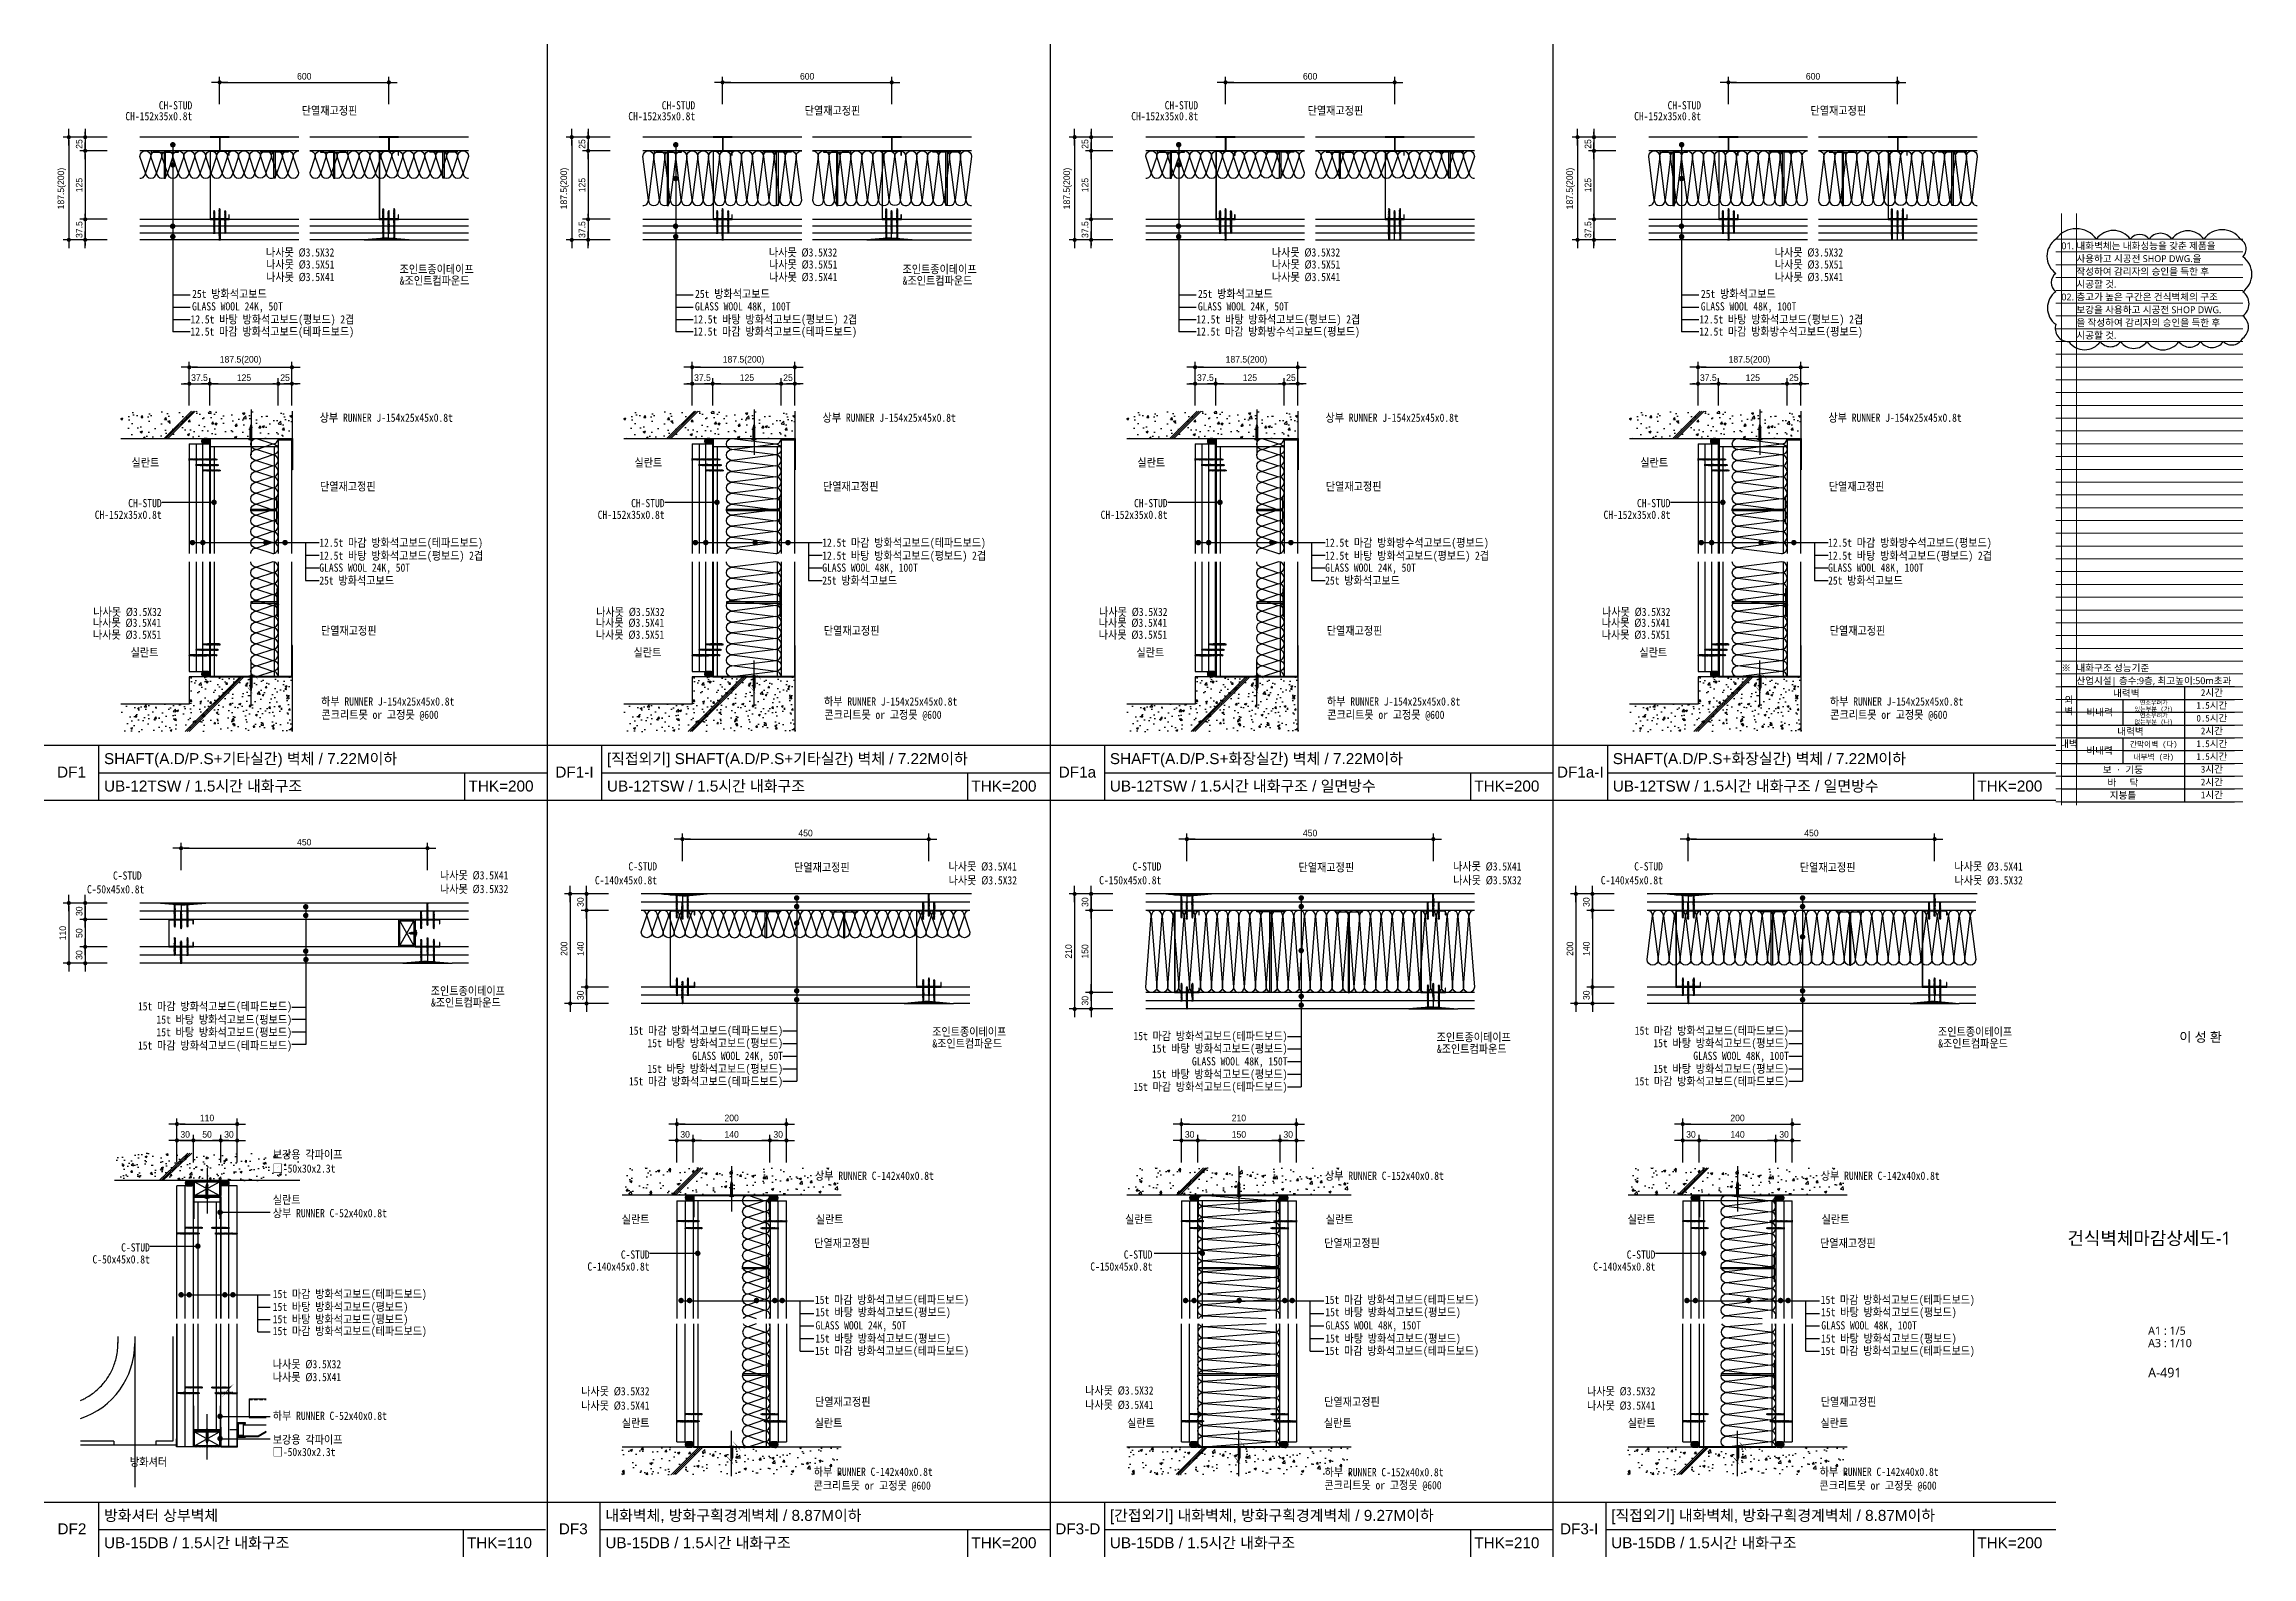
# Model space of a CAD drawing. Header units: millimetres. Extents: x 104 to 12536, y 73 to 2865.
# Drawn here: x 104 to 4136, y 104 to 2865 of the extents above; entities that cross this region are included whole.
import ezdxf
from ezdxf.enums import TextEntityAlignment as Align

# ---------------------------------------------------------------- set-up
doc = ezdxf.new("R2010")
doc.units = ezdxf.units.MM
doc.header["$LTSCALE"] = 5
doc.linetypes.add('CEN', pattern=[62, 60, -1, 0, -1])
doc.linetypes.add('HIDDEN', pattern=[0.375, 0.25, -0.125])
for name, color, linetype in [('1', 1, 'Continuous'), ('2', 7, 'Continuous'), ('3', 3, 'Continuous'), ('A-DETL-PEN3', 3, 'Continuous'), ('A-DETL-PEN4', 4, 'Continuous'), ('AA-04-ELE4', 4, 'Continuous'), ('AA-04-ELE5', 9, 'Continuous'), ('AA-금속천정', 7, 'Continuous'), ('CEN', 1, 'CEN'), ('CHAN', 3, 'Continuous'), ('CONC', 2, 'Continuous'), ('ele', 8, 'Continuous'), ('FIN', 6, 'Continuous'), ('formline', 6, 'Continuous'), ('GB', 7, 'Continuous'), ('HAT', 8, 'Continuous'), ('HAT-CON', 8, 'Continuous'), ('INSUL', 8, 'Continuous'), ('ITXT', 5, 'Continuous'), ('PIN', 4, 'Continuous'), ('RXDIM', 7, 'Continuous'), ('SCREW2', 8, 'Continuous'), ('TEXT', 7, 'Continuous')]:
    doc.layers.add(name, color=color, linetype=linetype)
for name, color, linetype, lineweight in [('A-BORD-TEXT', 3, 'Continuous', 25), ('A-XXXX-TXT2', 3, 'Continuous', 25), ('REV-202205', 20, 'Continuous', 25)]:
    doc.layers.add(name, color=color, linetype=linetype, lineweight=lineweight)
doc.layers.add('A-XXXX-NPLT', color=144, linetype='Continuous', lineweight=15, plot=False)
doc.styles.add('CGS', font='')
doc.styles.add('HANGUL', font='swissel.ttf', dxfattribs={"height": 39.575204})
doc.styles.add('RXHS', font='')
doc.styles.add('돋움체', font='')
doc.styles.add('맑은 고딕', font='malgun.ttf')
doc.styles.add('맑은고딕', font='malgun.ttf')
doc.styles.get('CGS').set_extended_font_data('Dotum')
doc.styles.get('RXHS').set_extended_font_data('DotumChe')
doc.styles.get('돋움체').set_extended_font_data('DotumChe')
doc.dimstyles.new('NDIM', dxfattribs={"dimscale": 5, "dimtxt": 2.4, "dimasz": 1, "dimexe": 2, "dimexo": 2, "dimgap": 1, "dimtad": 1, "dimtoh": 1, "dimdec": 0, "dimzin": 0, "dimdsep": 46, "dimtxsty": 'CGS', "dimblk1": 'DOTK', "dimblk2": 'DOTK', "dimsah": 1, "dimcen": 3, "dimclrt": 3, "dimadec": 0, "dimazin": 0, "dimtfac": 1.25, "dimtdec": 0, "dimtix": 1, "dimtmove": 2, "dimatfit": 3, "dimldrblk": 'DOTK', "dimfxl": 1, "dimtolj": 1, "dimtzin": 0, "dimarcsym": 0})

msp = doc.modelspace()

# ---------------------------------------------------------------- texts
at = {"layer": '2', "color": 7, "linetype": 'Continuous', "style": 'HANGUL'}
for s, p in [('DF1', (154.5, 1526.88)), ('DF1-I', (1072.94, 1526.88)), ('DF1a', (1991.38, 1526.88)), ('DF1a-I', (2909.81, 1526.88)), ('DF2', (155.26, 145.62)), ('DF3', (1070.79, 145.62)), ('DF3-D', (1992.14, 145.62)), ('DF3-I', (2907.66, 145.62))]:
    msp.add_text(s, height=20, dxfattribs=at).set_placement(p, align=Align.CENTER)
at = {"layer": 'A-BORD-TEXT', "style": '맑은고딕'}
msp.add_text('이 성 환', height=17.5, dxfattribs=at).set_placement((4081.43, 1044.61), align=Align.RIGHT)
msp.add_text('건식벽체마감상세도-1', height=24, dxfattribs=at).set_placement((3948.87, 686.12), align=Align.MIDDLE_CENTER)
for s, height, p in [('A1 : 1/5', 15, (3946.73, 509.84)), ('A3 : 1/10', 15, (3946.73, 487.17)), ('A-491', 17.5, (3946.73, 431.99))]:
    msp.add_text(s, height=height, dxfattribs=at).set_placement(p)
at = {"layer": 'TEXT', "style": 'RXHS', "width": 0.9}
for s, p in [('CH-152x35x0.8t', (374.98, 2726.58)), ('CH-STUD', (374.98, 2746.46)), ('CH-152x35x0.8t', (1293.42, 2726.58)), ('CH-STUD', (1293.42, 2746.46)), ('CH-152x35x0.8t', (2211.85, 2726.58)), ('CH-STUD', (2211.85, 2746.46)), ('CH-152x35x0.8t', (3130.29, 2726.58)), ('CH-STUD', (3130.29, 2746.46)), ('나사못 Ø3.5X41', (318.4, 1801.99)), ('나사못 Ø3.5X32', (319.01, 1821.76)), ('나사못 Ø3.5X41', (1236.84, 1801.99)), ('나사못 Ø3.5X32', (1237.44, 1821.76)), ('나사못 Ø3.5X41', (2155.28, 1801.99)), ('나사못 Ø3.5X32', (2155.88, 1821.76)), ('나사못 Ø3.5X41', (3073.72, 1801.99)), ('나사못 Ø3.5X32', (3074.32, 1821.76)), ('나사못 Ø3.5X51', (318.4, 1780.13)), ('나사못 Ø3.5X51', (1236.84, 1780.13)), ('나사못 Ø3.5X51', (2155.28, 1780.13)), ('나사못 Ø3.5X51', (3073.72, 1780.13)), ('C-STUD', (1223.73, 1357.34)), ('C-STUD', (2144.58, 1357.03)), ('C-STUD', (3060.61, 1357.34)), ('C-140x45x0.8t', (1223.73, 1331.97)), ('C-150x45x0.8t', (2144.58, 1332.06)), ('C-140x45x0.8t', (3060.61, 1331.97)), ('15t 마감 방화석고보드(테파드보드)', (557.09, 1101.92)), ('15t 바탕 방화석고보드(평보드)', (557.09, 1077.69)), ('15t 바탕 방화석고보드(평보드)', (557.09, 1054.64)), ('15t 마감 방화석고보드(테파드보드)', (1453.75, 1057.46)), ('15t 바탕 방화석고보드(평보드)', (1453.75, 1034.7)), ('15t 마감 방화석고보드(테파드보드)', (2375.09, 1047.58)), ('15t 마감 방화석고보드(테파드보드)', (3290.62, 1057.46)), ('15t 바탕 방화석고보드(평보드)', (3290.62, 1034.7)), ('15t 마감 방화석고보드(테파드보드)', (557.09, 1030.41)), ('GLASS WOOL 24K, 50T', (1453.75, 1011.52)), ('15t 바탕 방화석고보드(평보드)', (2375.09, 1024.86)), ('GLASS WOOL 48K, 150T', (2375.09, 1001.44)), ('GLASS WOOL 48K, 100T', (3290.62, 1011.52)), ('15t 마감 방화석고보드(테파드보드)', (1453.75, 965.04)), ('15t 바탕 방화석고보드(평보드)', (1453.75, 987.86)), ('15t 마감 방화석고보드(테파드보드)', (2375.09, 955.04)), ('15t 바탕 방화석고보드(평보드)', (2375.09, 978.03)), ('15t 마감 방화석고보드(테파드보드)', (3290.62, 965.04)), ('15t 바탕 방화석고보드(평보드)', (3290.62, 987.86)), ('실란트', (1210.03, 713.06)), ('실란트', (2129.39, 713.06)), ('실란트', (3046.9, 713.06)), ('C-50x45x0.8t', (297.47, 639.97)), ('C-STUD', (297.47, 661.77)), ('C-STUD', (1210.03, 648.71)), ('C-STUD', (2128.45, 648.71)), ('C-STUD', (3046.9, 648.71)), ('C-140x45x0.8t', (1210.03, 626.91)), ('C-150x45x0.8t', (2128.45, 626.91)), ('C-140x45x0.8t', (3046.9, 626.91)), ('나사못 Ø3.5X32', (1210.03, 399.22)), ('나사못 Ø3.5X32', (2130.39, 400.62)), ('나사못 Ø3.5X32', (3046.9, 399.22)), ('나사못 Ø3.5X41', (1210.03, 373.09)), ('나사못 Ø3.5X41', (2130.39, 374.49)), ('나사못 Ø3.5X41', (3046.9, 373.09)), ('실란트', (1210.03, 341.37)), ('실란트', (2132.91, 341.37)), ('실란트', (3046.9, 341.37))]:
    msp.add_text(s, height=15, dxfattribs=at).set_placement(p, align=Align.RIGHT)
for s, p in [('단열재고정핀', (574.92, 2736.76)), ('단열재고정핀', (1493.36, 2736.76)), ('단열재고정핀', (2411.8, 2736.76)), ('단열재고정핀', (3330.24, 2736.76)), ('나사못 Ø3.5X32', (509.56, 2477.91)), ('나사못 Ø3.5X51', (509.79, 2455.94)), ('조인트종이테이프', (753.49, 2447.22)), ('나사못 Ø3.5X32', (1428, 2477.91)), ('나사못 Ø3.5X51', (1428.23, 2455.94)), ('조인트종이테이프', (1671.93, 2447.22)), ('나사못 Ø3.5X32', (2346.44, 2477.91)), ('나사못 Ø3.5X51', (2346.67, 2455.94)), ('나사못 Ø3.5X32', (3264.87, 2477.91)), ('나사못 Ø3.5X51', (3265.11, 2455.94)), ('25t 방화석고보드', (374.71, 2402.22)), ('나사못 Ø3.5X41', (509.79, 2433.05)), ('&조인트컴파운드', (753.85, 2426.4)), ('25t 방화석고보드', (1293.15, 2402.22)), ('나사못 Ø3.5X41', (1428.23, 2433.05)), ('&조인트컴파운드', (1672.29, 2426.4)), ('25t 방화석고보드', (2211.59, 2402.22)), ('나사못 Ø3.5X41', (2346.67, 2433.05)), ('25t 방화석고보드', (3130.03, 2402.22)), ('나사못 Ø3.5X41', (3265.11, 2433.05)), ('12.5t 마감 방화석고보드(테파드보드)', (371.64, 2333.48)), ('12.5t 바탕 방화석고보드(평보드) 2겹', (371.79, 2355.71)), ('12.5t 마감 방화석고보드(테파드보드)', (1290.08, 2333.48)), ('12.5t 바탕 방화석고보드(평보드) 2겹', (1290.23, 2355.71)), ('12.5t 마감 방화방수석고보드(평보드)', (2208.52, 2333.48)), ('12.5t 바탕 방화석고보드(평보드) 2겹', (2208.66, 2355.71)), ('12.5t 마감 방화방수석고보드(평보드)', (3126.95, 2333.48)), ('12.5t 바탕 방화석고보드(평보드) 2겹', (3127.1, 2355.71)), ('상부 RUNNER J-154x25x45x0.8t', (607.59, 2176.24)), ('상부 RUNNER J-154x25x45x0.8t', (1526.03, 2176.24)), ('상부 RUNNER J-154x25x45x0.8t', (2444.47, 2176.24)), ('상부 RUNNER J-154x25x45x0.8t', (3362.9, 2176.24)), ('실란트', (264.02, 2094.31)), ('실란트', (1182.46, 2094.31)), ('실란트', (2100.89, 2094.31)), ('실란트', (3019.33, 2094.31)), ('단열재고정핀', (608.23, 2050.69)), ('단열재고정핀', (1526.67, 2050.69)), ('단열재고정핀', (2445.11, 2050.69)), ('단열재고정핀', (3363.55, 2050.69)), ('12.5t 마감 방화석고보드(테파드보드)', (607, 1948.15)), ('12.5t 바탕 방화석고보드(평보드) 2겹', (607, 1924.42)), ('12.5t 마감 방화석고보드(테파드보드)', (1525.44, 1948.15)), ('12.5t 바탕 방화석고보드(평보드) 2겹', (1525.44, 1924.42)), ('12.5t 마감 방화방수석고보드(평보드)', (2443.88, 1948.15)), ('12.5t 바탕 방화석고보드(평보드) 2겹', (2443.88, 1924.42)), ('12.5t 마감 방화방수석고보드(평보드)', (3362.31, 1948.15)), ('12.5t 바탕 방화석고보드(평보드) 2겹', (3362.31, 1924.42)), ('25t 방화석고보드', (607, 1879.03)), ('25t 방화석고보드', (1525.44, 1879.03)), ('25t 방화석고보드', (2443.88, 1879.03)), ('25t 방화석고보드', (3362.31, 1879.03)), ('단열재고정핀', (609.92, 1787.54)), ('단열재고정핀', (1528.35, 1787.54)), ('단열재고정핀', (2446.79, 1787.54)), ('단열재고정핀', (3365.23, 1787.54)), ('실란트', (262.35, 1747.63)), ('실란트', (1180.78, 1747.63)), ('실란트', (2099.22, 1747.63)), ('실란트', (3017.66, 1747.63)), ('하부 RUNNER J-154x25x45x0.8t', (610.27, 1658.27)), ('하부 RUNNER J-154x25x45x0.8t', (1528.71, 1658.27)), ('하부 RUNNER J-154x25x45x0.8t', (2447.14, 1658.27)), ('하부 RUNNER J-154x25x45x0.8t', (3365.58, 1658.27)), ('콘크리트못 or 고정못 @600', (610.79, 1634.03)), ('콘크리트못 or 고정못 @600', (1529.23, 1634.03)), ('콘크리트못 or 고정못 @600', (2447.67, 1634.03)), ('콘크리트못 or 고정못 @600', (3366.1, 1634.03)), ('단열재고정핀', (1473.91, 1355.5)), ('나사못 Ø3.5X41', (1756.08, 1357.17)), ('단열재고정핀', (2395.26, 1355.5)), ('나사못 Ø3.5X41', (2677.43, 1357.22)), ('단열재고정핀', (3310.78, 1355.5)), ('나사못 Ø3.5X41', (3592.95, 1357.17)), ('C-50x45x0.8t', (182.71, 1315.45)), ('C-STUD', (230.25, 1340.49)), ('나사못 Ø3.5X41', (827.34, 1340.99)), ('나사못 Ø3.5X32', (827.34, 1315.97)), ('나사못 Ø3.5X32', (1756.26, 1331.82)), ('나사못 Ø3.5X32', (2677.61, 1332.01)), ('나사못 Ø3.5X32', (3593.14, 1331.82)), ('조인트종이테이프', (810.45, 1130.01)), ('&조인트컴파운드', (810.95, 1108.72)), ('조인트종이테이프', (1726.09, 1055.4)), ('&조인트컴파운드', (1726.58, 1034.11)), ('조인트종이테이프', (2647.44, 1045.4)), ('조인트종이테이프', (3562.96, 1055.4)), ('&조인트컴파운드', (3563.46, 1034.11)), ('&조인트컴파운드', (2647.93, 1024.11)), ('보강용 각파이프', (522, 831.35)), ('□-50x30x2.3t', (522, 805.8)), ('상부 RUNNER C-142x40x0.8t', (1512.09, 792.6)), ('상부 RUNNER C-152x40x0.8t', (2443.44, 792.6)), ('상부 RUNNER C-142x40x0.8t', (3348.97, 792.6)), ('상부 RUNNER C-52x40x0.8t', (522, 724.33)), ('단열재고정핀', (1510.76, 669.62)), ('단열재고정핀', (2442.11, 669.62)), ('단열재고정핀', (3347.63, 669.62)), ('15t 마감 방화석고보드(테파드보드)', (522, 576.83)), ('15t 바탕 방화석고보드(평보드)', (522, 553.29)), ('15t 바탕 방화석고보드(평보드)', (522, 530.74)), ('15t 마감 방화석고보드(테파드보드)', (522, 509.18)), ('GLASS WOOL 24K, 50T', (1513.07, 519.55)), ('GLASS WOOL 48K, 150T', (2444.42, 519.55)), ('GLASS WOOL 48K, 100T', (3349.95, 519.55)), ('15t 마감 방화석고보드(테파드보드)', (1512.03, 473.02)), ('15t 바탕 방화석고보드(평보드)', (1512.78, 495.64)), ('15t 마감 방화석고보드(테파드보드)', (2443.38, 473.02)), ('15t 바탕 방화석고보드(평보드)', (2444.13, 495.64)), ('15t 마감 방화석고보드(테파드보드)', (3348.9, 473.02)), ('15t 바탕 방화석고보드(평보드)', (3349.65, 495.64)), ('나사못 Ø3.5X32', (522, 448.66)), ('나사못 Ø3.5X41', (522, 425.15)), ('하부 RUNNER C-52x40x0.8t', (522, 354.44)), ('단열재고정핀', (1512.07, 379.92)), ('단열재고정핀', (2442.1, 379.92)), ('단열재고정핀', (3348.94, 379.92)), ('보강용 각파이프', (522, 310.92)), ('□-50x30x2.3t', (522, 288.37)), ('콘크리트못 or 고정못 @600', (1509.58, 227.06)), ('하부 RUNNER C-142x40x0.8t', (1510.03, 252.29)), ('콘크리트못 or 고정못 @600', (2442.41, 227.84)), ('하부 RUNNER C-152x40x0.8t', (2442.86, 251.56)), ('콘크리트못 or 고정못 @600', (3346.45, 227.06)), ('하부 RUNNER C-142x40x0.8t', (3346.9, 252.29))]:
    msp.add_text(s, height=15, dxfattribs=at).set_placement(p)
for s, rotation, p in [('GLASS WOOL 24K, 50T', 0, (374.53, 2379.46)), ('GLASS WOOL 48K, 100T', 0, (1292.97, 2379.46)), ('GLASS WOOL 24K, 50T', 0, (2211.41, 2379.46)), ('GLASS WOOL 48K, 100T', 0, (3129.84, 2379.46)), ('GLASS WOOL 24K, 50T', 0, (607, 1902.54)), ('GLASS WOOL 48K, 100T', 0, (1525.44, 1902.54)), ('GLASS WOOL 24K, 50T', 0, (2443.88, 1902.54)), ('GLASS WOOL 48K, 100T', 0, (3362.31, 1902.54)), ('실란트', 0, (522, 748.66)), ('실란트', 360, (1513.48, 713.06)), ('실란트', 360, (2444.83, 713.06)), ('실란트', 360, (3350.35, 713.06)), ('15t 마감 방화석고보드(테파드보드)', 360, (1512.03, 566.2)), ('15t 마감 방화석고보드(테파드보드)', 360, (2443.38, 566.2)), ('15t 마감 방화석고보드(테파드보드)', 360, (3348.9, 566.2)), ('15t 바탕 방화석고보드(평보드)', 360, (1512.78, 543.59)), ('15t 바탕 방화석고보드(평보드)', 360, (2444.13, 543.59)), ('15t 바탕 방화석고보드(평보드)', 360, (3349.65, 543.59)), ('실란트', 360, (1511.37, 341.37)), ('실란트', 360, (2441.4, 341.37)), ('실란트', 360, (3348.25, 341.37)), ('방화셔터', 0, (261.18, 270.24))]:
    msp.add_text(s, height=15, rotation=rotation, dxfattribs=at).set_placement(p)
for s, p in [('CH-STUD', (319.06, 2020.35)), ('CH-STUD', (1237.49, 2020.35)), ('CH-STUD', (2155.93, 2020.35)), ('CH-STUD', (3074.37, 2020.35)), ('CH-152x35x0.8t', (319.06, 1999.08)), ('CH-152x35x0.8t', (1237.49, 1999.08)), ('CH-152x35x0.8t', (2155.93, 1999.08)), ('CH-152x35x0.8t', (3074.37, 1999.08))]:
    msp.add_text(s, height=15, rotation=360, dxfattribs=at).set_placement(p, align=Align.RIGHT)
at = {"layer": 'TEXT', "color": 3, "style": 'HANGUL'}
for s, p in [('SHAFT(A.D/P.S+기타실간) 벽체 / 7.22M이하', (213.8, 1551.4)), ('[직접외기] SHAFT(A.D/P.S+기타실간) 벽체 / 7.22M이하', (1132.24, 1551.4)), ('SHAFT(A.D/P.S+화장실간) 벽체 / 7.22M이하', (2050.68, 1551.4)), ('SHAFT(A.D/P.S+화장실간) 벽체 / 7.22M이하', (2969.12, 1551.4)), ('UB-12TSW / 1.5시간 내화구조', (213.8, 1501.4)), ('THK=200', (879.42, 1501.4)), ('UB-12TSW / 1.5시간 내화구조', (1132.24, 1501.4)), ('THK=200', (1797.86, 1501.4)), ('UB-12TSW / 1.5시간 내화구조 / 일면방수', (2050.68, 1501.4)), ('THK=200', (2716.3, 1501.4)), ('UB-12TSW / 1.5시간 내화구조 / 일면방수', (2969.12, 1501.4)), ('THK=200', (3634.74, 1501.4)), ('방화셔터 상부벽체', (213.8, 170.14)), ('내화벽체, 방화구획경계벽체 / 8.87M이하', (1129.33, 170.14)), ('[간접외기] 내화벽체, 방화구획경계벽체 / 9.27M이하', (2050.68, 170.14)), ('[직접외기] 내화벽체, 방화구획경계벽체 / 8.87M이하', (2966.2, 170.14)), ('UB-15DB / 1.5시간 내화구조', (213.8, 120.14)), ('THK=110', (876.51, 120.14)), ('UB-15DB / 1.5시간 내화구조', (1129.33, 120.14)), ('THK=200', (1797.86, 120.14)), ('UB-15DB / 1.5시간 내화구조', (2050.68, 120.14)), ('THK=210', (2716.3, 120.14)), ('UB-15DB / 1.5시간 내화구조', (2966.2, 120.14)), ('THK=200', (3634.74, 120.14))]:
    msp.add_text(s, height=20, dxfattribs=at).set_placement(p)

# ---------------------------------------------------------------- blocks, each defined once
blk = doc.blocks.new('고정못')
at = {"layer": 'CEN'}
blk.add_line((4.1, 55.1), (4.1, -27.6), dxfattribs=at)
at = {"layer": 'SCREW2'}
for p, q in [((0, 1.5), (8.2, 1.5)), ((0, 0.5), (0, 1.5)), ((0, 0.5), (8.2, 0.5)), ((2.4, 0), (2.4, 0.5)), ((2.4, 0), (5.8, 0)), ((2.7, 21.8), (4.1, 27.6)), ((2.7, 2.4), (2.7, 21.8)), ((4.1, 27.6), (5.6, 21.8)), ((5.6, 2.4), (5.6, 21.8)), ((5.8, 0), (5.8, 0.5)), ((8.2, 0.5), (8.2, 1.5))]:
    blk.add_line(p, q, dxfattribs=at)
blk.add_lwpolyline([(4.1, 27.6), (4.6, 22.3, 0.255479), (5.6, 21.8, 0.15073)], format="xyb", dxfattribs=at)
at = {"layer": 'SCREW2', "extrusion": (0, 0, -1)}
for centre, major_axis, ratio, start_param, end_param in [((0.1, 2.4), (2.6, 0.01), 0.375814, 0.025149, 1.595945), ((1, 2.4), (2.42, 0.09), 0.428989, 0.090861, 1.274963)]:
    blk.add_ellipse(centre, major_axis=major_axis, ratio=ratio, start_param=start_param, end_param=end_param, dxfattribs=at)
at = {"layer": 'SCREW2'}
for centre, major_axis, ratio, start_param, end_param in [((7.2, 2.4), (-2.42, 0.09), 0.428989, 0.090861, 1.274963), ((8.2, 2.4), (-2.6, 0.01), 0.375814, 0.025149, 1.595945)]:
    blk.add_ellipse(centre, major_axis=major_axis, ratio=ratio, start_param=start_param, end_param=end_param, dxfattribs=at)
blk = doc.blocks.new('나사못32')
at = {"layer": 'SCREW2'}
for p, q in [((0, 0), (1.1, 0)), ((2.2, 30.2), (0.6, 29.7)), ((0.6, 29.7), (0.9, 30.1)), ((0.6, 28.9), (0.9, 29.3)), ((2.2, 29.3), (0.6, 28.9)), ((2.2, 28.5), (0.6, 28)), ((0.6, 28), (0.9, 28.4)), ((2.2, 27.6), (0.6, 27.2)), ((0.6, 27.2), (0.9, 27.6)), ((2.2, 26.8), (0.6, 26.3)), ((0.6, 26.3), (0.9, 26.7)), ((0.6, 25.5), (0.9, 25.9)), ((2.2, 25.9), (0.6, 25.5)), ((2.2, 25.1), (0.6, 24.7)), ((0.6, 24.7), (0.9, 25)), ((0.6, 23.8), (0.9, 24.2)), ((2.2, 24.2), (0.6, 23.8)), ((2.2, 23.4), (0.6, 23)), ((0.6, 23), (0.9, 23.3)), ((2.2, 22.5), (0.6, 22.1)), ((0.6, 22.1), (0.9, 22.5)), ((2.2, 21.7), (0.6, 21.3)), ((0.6, 21.3), (0.9, 21.6)), ((2.3, 20.8), (0.6, 20.4)), ((0.6, 20.4), (0.9, 20.8)), ((0.6, 19.6), (0.9, 20)), ((2.2, 20), (0.6, 19.6)), ((2.2, 19.2), (0.6, 18.7)), ((0.6, 18.7), (0.9, 19.1)), ((0.6, 17.9), (0.9, 18.3)), ((2.3, 18.3), (0.6, 17.9)), ((2.2, 17.5), (0.6, 17)), ((0.6, 17), (0.9, 17.4)), ((2.3, 16.7), (0.6, 16.3)), ((0.6, 16.3), (0.9, 16.7)), ((0.6, 15.5), (0.9, 15.9)), ((2.2, 15.9), (0.6, 15.5)), ((2.3, 15.1), (0.6, 14.6)), ((0.6, 14.6), (0.9, 15)), ((2.3, 14.2), (0.6, 13.8)), ((0.6, 13.8), (0.9, 14.2)), ((2.2, 13.4), (0.6, 12.9)), ((0.6, 12.9), (0.9, 13.3)), ((2.3, 12.5), (0.6, 12.1)), ((0.6, 12.1), (0.9, 12.5)), ((2.3, 11.7), (0.6, 11.2)), ((0.6, 11.2), (0.9, 11.6)), ((0.6, 10.4), (0.9, 10.8)), ((2.3, 10.8), (0.6, 10.4)), ((2.3, 10), (0.7, 9.5)), ((0.7, 9.5), (0.9, 9.9)), ((0.7, 8.7), (0.9, 9.1)), ((2.3, 9.1), (0.7, 8.7)), ((2.3, 8.3), (0.7, 7.9)), ((0.7, 7.9), (0.9, 8.2)), ((2.3, 7.4), (0.7, 7)), ((0.7, 7), (1, 7.4)), ((2.3, 6.6), (0.7, 6.2)), ((0.7, 6.2), (1, 6.5)), ((0.7, 5.3), (1, 5.7)), ((2.3, 5.7), (0.7, 5.3)), ((2.5, 30.6), (0.9, 30.1)), ((0.9, 29.8), (0.9, 29.3)), ((2.5, 29.7), (0.9, 29.3)), ((0.9, 29), (0.9, 28.4)), ((2.5, 28.9), (0.9, 28.4)), ((0.9, 28.1), (0.9, 27.6)), ((2.5, 28), (0.9, 27.6)), ((0.9, 27.3), (0.9, 26.7)), ((2.5, 27.2), (0.9, 26.7)), ((0.9, 26.4), (0.9, 25.9)), ((2.5, 26.3), (0.9, 25.9)), ((0.9, 25.6), (0.9, 25)), ((2.5, 25.5), (0.9, 25)), ((0.9, 24.7), (0.9, 24.2)), ((2.5, 24.6), (0.9, 24.2)), ((0.9, 23.9), (0.9, 23.3)), ((2.5, 23.8), (0.9, 23.3)), ((0.9, 23), (0.9, 22.5)), ((2.5, 22.9), (0.9, 22.5)), ((0.9, 22.2), (0.9, 21.6)), ((2.5, 22.1), (0.9, 21.6)), ((0.9, 21.3), (0.9, 20.8)), ((2.5, 21.2), (0.9, 20.8)), ((0.9, 20.5), (0.9, 20)), ((2.5, 20.4), (0.9, 20)), ((0.9, 19.6), (0.9, 19.1)), ((2.5, 19.5), (0.9, 19.1)), ((0.9, 18.8), (0.9, 18.3)), ((2.5, 18.7), (0.9, 18.3)), ((0.9, 18), (0.9, 17.4)), ((2.5, 17.8), (0.9, 17.4)), ((0.9, 17.5), (0.9, 16.9)), ((0.9, 17.2), (0.9, 16.7)), ((2.5, 17.1), (0.9, 16.7)), ((0.9, 16.4), (0.9, 15.9)), ((2.5, 16.3), (0.9, 15.9)), ((0.9, 15.6), (0.9, 15)), ((2.5, 15.4), (0.9, 15)), ((0.9, 14.7), (0.9, 14.2)), ((2.5, 14.6), (0.9, 14.2)), ((0.9, 13.9), (0.9, 13.3)), ((2.5, 13.7), (0.9, 13.3)), ((0.9, 13), (0.9, 12.5)), ((2.5, 12.9), (0.9, 12.5)), ((0.9, 12.2), (0.9, 11.6)), ((2.5, 12.1), (0.9, 11.6)), ((0.9, 11.3), (0.9, 10.8)), ((2.5, 11.2), (0.9, 10.8)), ((0.9, 10.5), (0.9, 9.9)), ((2.6, 10.4), (0.9, 9.9)), ((0.9, 9.6), (0.9, 9.1)), ((2.6, 9.5), (0.9, 9.1)), ((0.9, 8.8), (0.9, 8.2)), ((2.6, 8.7), (0.9, 8.2)), ((1.6, 32), (1, 30.4)), ((1, 30.4), (1.6, 30.9)), ((1, 30.4), (1, 30.1)), ((1, 7.9), (1, 7.4)), ((2.6, 7.8), (1, 7.4)), ((1, 7.1), (1, 6.5)), ((2.6, 7), (1, 6.5)), ((1, 6.2), (1, 5.7)), ((2.6, 6.1), (1, 5.7)), ((1, 5.4), (1, 1.2)), ((1.6, 30.9), (1.6, 32)), ((2.3, 30.4), (1.6, 32)), ((1.6, 0.5), (1.6, 0.7)), ((1.6, 0.7), (1.6, 0.7)), ((1.7, 0.5), (1.7, 0.7)), ((2.2, 30.2), (2.5, 30.6)), ((2.2, 30.2), (2.2, 29.6)), ((2.2, 29.3), (2.5, 29.7)), ((2.2, 29.3), (2.2, 28.8)), ((2.2, 28.5), (2.5, 28.9)), ((2.2, 28.5), (2.2, 27.9)), ((2.2, 27.6), (2.5, 28)), ((2.2, 27.6), (2.2, 27.1)), ((2.2, 26.8), (2.5, 27.2)), ((2.2, 26.8), (2.2, 26.2)), ((2.2, 25.9), (2.5, 26.3)), ((2.2, 25.9), (2.2, 25.4)), ((2.2, 25.1), (2.5, 25.5)), ((2.2, 25.1), (2.2, 24.5)), ((2.2, 24.2), (2.5, 24.6)), ((2.2, 24.2), (2.2, 23.7)), ((2.2, 23.4), (2.5, 23.8)), ((2.2, 23.4), (2.2, 22.8)), ((2.2, 22.5), (2.5, 22.9)), ((2.2, 22.5), (2.2, 22)), ((2.2, 21.7), (2.5, 22.1)), ((2.2, 21.7), (2.2, 21.2)), ((2.2, 20.8), (2.2, 20.3)), ((2.2, 20), (2.5, 20.4)), ((2.2, 20), (2.2, 19.5)), ((2.2, 19.2), (2.5, 19.5)), ((2.2, 19.1), (2.2, 18.6)), ((2.2, 18.3), (2.2, 17.8)), ((2.2, 17.5), (2.5, 17.8)), ((2.2, 17.5), (2.2, 17)), ((2.2, 16.7), (2.2, 16.5)), ((2.2, 16.7), (2.2, 15.9)), ((2.2, 15.9), (2.5, 16.3)), ((2.2, 15.9), (2.2, 15.4)), ((2.2, 15.1), (2.2, 14.5)), ((2.2, 14.2), (2.2, 13.7)), ((2.2, 13.4), (2.5, 13.7)), ((2.2, 13.4), (2.2, 12.8)), ((2.2, 12.5), (2.2, 12)), ((2.3, 20.8), (2.5, 21.2)), ((2.3, 18.3), (2.5, 18.7)), ((2.3, 16.7), (2.5, 17.1)), ((2.3, 15.1), (2.5, 15.4)), ((2.3, 14.2), (2.5, 14.6)), ((2.3, 12.5), (2.5, 12.9)), ((2.3, 11.7), (2.5, 12.1)), ((2.3, 11.7), (2.3, 11.1)), ((2.3, 10.8), (2.5, 11.2)), ((2.3, 10.8), (2.3, 10.3)), ((2.3, 10), (2.6, 10.4)), ((2.3, 10), (2.3, 9.4)), ((2.3, 9.1), (2.6, 9.5)), ((2.3, 9.1), (2.3, 8.6)), ((2.3, 8.3), (2.6, 8.7)), ((2.3, 8.3), (2.3, 7.7)), ((2.3, 7.4), (2.6, 7.8)), ((2.3, 7.4), (2.3, 6.9)), ((2.3, 6.6), (2.6, 7)), ((2.3, 6.6), (2.3, 6.1)), ((2.3, 5.7), (2.6, 6.1)), ((2.3, 5.7), (2.3, 1.2)), ((2.1, 0), (3.2, 0))]:
    blk.add_line(p, q, dxfattribs=at)
for centre, radius, start, end in [((-0.4, 1.3), 1.4, 288.341, 354.2702), ((1.1, 0.5), 0.473, 267.5265, 0.9138), ((1.6, -2), 2.05, 80.2866, 99.7134), ((1.6, 0.7), 0.033, 360, 90), ((1.6, 0.7), 0.033, 90, 180), ((2.1, 0.5), 0.473, 179.0862, 272.4735), ((3.7, 1.3), 1.4, 185.7298, 251.659)]:
    blk.add_arc(centre, radius, start, end, dxfattribs=at)
blk = doc.blocks.new('나사못41')
at = {"layer": 'SCREW2'}
for p, q in [((1.6, 41), (1, 39.4)), ((1.6, 39.9), (1.6, 41)), ((2.3, 39.5), (1.6, 41)), ((2.2, 39.2), (0.6, 38.7)), ((0.6, 38.7), (0.9, 39.1)), ((0.6, 37.9), (0.9, 38.3)), ((2.3, 38.3), (0.6, 37.9)), ((2.3, 37.5), (0.6, 37)), ((0.6, 37), (0.9, 37.4)), ((2.2, 36.6), (0.6, 36.2)), ((0.6, 36.2), (0.9, 36.6)), ((2.2, 35.8), (0.6, 35.3)), ((0.6, 35.3), (0.9, 35.7)), ((0.6, 34.5), (0.9, 34.9)), ((2.3, 34.9), (0.6, 34.5)), ((2.3, 34.1), (0.6, 33.7)), ((0.6, 33.7), (0.9, 34)), ((0.6, 32.8), (0.9, 33.2)), ((2.2, 33.2), (0.6, 32.8)), ((2.2, 32.4), (0.6, 32)), ((0.6, 32), (0.9, 32.3)), ((2.3, 31.5), (0.6, 31.1)), ((0.6, 31.1), (0.9, 31.5)), ((2.3, 30.7), (0.6, 30.3)), ((0.6, 30.3), (0.9, 30.6)), ((2.3, 29.8), (0.6, 29.4)), ((0.6, 29.4), (0.9, 29.8)), ((0.6, 28.6), (0.9, 29)), ((2.3, 29), (0.6, 28.6)), ((2.3, 28.2), (0.6, 27.7)), ((0.6, 27.7), (0.9, 28.1)), ((0.6, 26.9), (0.9, 27.3)), ((2.3, 27.3), (0.6, 26.9)), ((2.3, 26.5), (0.6, 26)), ((0.6, 26), (0.9, 26.4)), ((0.6, 25.2), (0.9, 25.6)), ((2.3, 25.6), (0.6, 25.2)), ((2.3, 24.8), (0.6, 24.3)), ((0.6, 24.3), (0.9, 24.7)), ((0.6, 23.5), (0.9, 23.9)), ((2.3, 23.9), (0.6, 23.5)), ((2.3, 23.1), (0.6, 22.6)), ((0.6, 22.6), (0.9, 23)), ((2.3, 22.2), (0.6, 21.8)), ((0.6, 21.8), (0.9, 22.2)), ((2.3, 21.4), (0.6, 20.9)), ((0.6, 20.9), (0.9, 21.3)), ((2.3, 20.5), (0.6, 20.1)), ((0.6, 20.1), (0.9, 20.5)), ((2.3, 19.7), (0.6, 19.2)), ((0.6, 19.2), (0.9, 19.6)), ((2.3, 18.8), (0.6, 18.4)), ((0.6, 18.4), (0.9, 18.8)), ((2.3, 18), (0.6, 17.6)), ((0.6, 17.6), (0.9, 17.9)), ((0.6, 16.7), (0.9, 17.1)), ((2.3, 17.1), (0.6, 16.7)), ((2.3, 16.3), (0.6, 15.9)), ((0.6, 15.9), (0.9, 16.2)), ((0.6, 15), (0.9, 15.4)), ((2.3, 15.4), (0.6, 15)), ((2.3, 14.6), (0.6, 14.2)), ((0.6, 14.2), (0.9, 14.5)), ((0.6, 13.3), (0.9, 13.7)), ((2.3, 13.7), (0.6, 13.3)), ((0.6, 12.5), (0.9, 12.9)), ((2.3, 12.9), (0.6, 12.5)), ((2.3, 12.1), (0.6, 11.6)), ((0.6, 11.6), (0.9, 12)), ((2.3, 11.2), (0.6, 10.8)), ((0.6, 10.8), (0.9, 11.2)), ((2.3, 10.4), (0.6, 9.9)), ((0.6, 9.9), (0.9, 10.3)), ((2.3, 9.5), (0.6, 9.1)), ((0.6, 9.1), (0.9, 9.5)), ((2.3, 8.7), (0.6, 8.3)), ((0.6, 8.3), (0.9, 8.7)), ((2.3, 7.9), (0.6, 7.5)), ((0.6, 7.5), (0.9, 7.8)), ((2.3, 7.1), (0.6, 6.6)), ((0.6, 6.6), (0.9, 7)), ((2.5, 39.6), (0.9, 39.1)), ((0.9, 38.8), (0.9, 38.3)), ((2.5, 38.7), (0.9, 38.3)), ((0.9, 38), (0.9, 37.4)), ((2.5, 37.9), (0.9, 37.4)), ((0.9, 37.1), (0.9, 36.6)), ((2.5, 37), (0.9, 36.6)), ((0.9, 36.3), (0.9, 35.7)), ((2.5, 36.2), (0.9, 35.7)), ((0.9, 35.4), (0.9, 34.9)), ((2.5, 35.3), (0.9, 34.9)), ((0.9, 34.6), (0.9, 34)), ((2.5, 34.5), (0.9, 34)), ((0.9, 33.7), (0.9, 33.2)), ((2.5, 33.6), (0.9, 33.2)), ((0.9, 32.9), (0.9, 32.3)), ((2.5, 32.8), (0.9, 32.3)), ((0.9, 32), (0.9, 31.5)), ((2.5, 31.9), (0.9, 31.5)), ((0.9, 31.2), (0.9, 30.6)), ((2.5, 31.1), (0.9, 30.6)), ((0.9, 30.3), (0.9, 29.8)), ((2.5, 30.2), (0.9, 29.8)), ((0.9, 29.5), (0.9, 29)), ((2.5, 29.4), (0.9, 29)), ((0.9, 28.6), (0.9, 28.1)), ((2.5, 28.5), (0.9, 28.1)), ((0.9, 27.8), (0.9, 27.3)), ((2.5, 27.7), (0.9, 27.3)), ((0.9, 27), (0.9, 26.4)), ((2.5, 26.8), (0.9, 26.4)), ((0.9, 26.1), (0.9, 25.6)), ((2.5, 26), (0.9, 25.6)), ((0.9, 25.3), (0.9, 24.7)), ((2.5, 25.1), (0.9, 24.7)), ((0.9, 24.4), (0.9, 23.9)), ((2.5, 24.3), (0.9, 23.9)), ((0.9, 23.6), (0.9, 23)), ((2.5, 23.5), (0.9, 23)), ((0.9, 22.7), (0.9, 22.2)), ((2.5, 22.6), (0.9, 22.2)), ((0.9, 21.9), (0.9, 21.3)), ((2.5, 21.8), (0.9, 21.3)), ((0.9, 21), (0.9, 20.5)), ((2.5, 20.9), (0.9, 20.5)), ((0.9, 20.2), (0.9, 19.6)), ((2.5, 20.1), (0.9, 19.6)), ((0.9, 19.3), (0.9, 18.8)), ((2.5, 19.2), (0.9, 18.8)), ((0.9, 18.5), (0.9, 17.9)), ((0.9, 18.5), (0.9, 17.9)), ((2.5, 18.4), (0.9, 17.9)), ((0.9, 17.6), (0.9, 17.1)), ((2.5, 17.5), (0.9, 17.1)), ((0.9, 16.8), (0.9, 16.2)), ((2.5, 16.7), (0.9, 16.2)), ((0.9, 15.9), (0.9, 15.4)), ((2.5, 15.8), (0.9, 15.4)), ((0.9, 15.1), (0.9, 14.5)), ((2.5, 15), (0.9, 14.5)), ((0.9, 14.2), (0.9, 13.7)), ((2.5, 14.1), (0.9, 13.7)), ((0.9, 13.4), (0.9, 12.9)), ((2.6, 13.3), (0.9, 12.9)), ((0.9, 12.5), (0.9, 12)), ((2.5, 12.4), (0.9, 12)), ((0.9, 11.7), (0.9, 10.3)), ((2.6, 11.6), (0.9, 11.2)), ((2.6, 10.8), (0.9, 10.3)), ((0.9, 10), (0.9, 9.5)), ((2.6, 9.9), (0.9, 9.5)), ((0.9, 9.2), (0.9, 8.7)), ((2.6, 9.1), (0.9, 8.7)), ((0.9, 8.4), (0.9, 7.8)), ((2.6, 8.3), (0.9, 7.8)), ((0.9, 7.5), (0.9, 7)), ((2.6, 7.4), (0.9, 7)), ((0.9, 6.7), (0.9, 1.2)), ((1, 39.4), (1.6, 39.9)), ((1, 39.4), (1, 39.1)), ((1.5, 0.5), (1.5, 0.7)), ((1.6, 0.7), (1.6, 0.7)), ((1.6, 0.5), (1.6, 0.7)), ((2.1, 0), (3.2, 0)), ((2.2, 39.2), (2.5, 39.6)), ((2.2, 39.2), (2.2, 38.6)), ((2.2, 38.3), (2.2, 37.8)), ((2.2, 37.5), (2.2, 36.9)), ((2.2, 36.6), (2.5, 37)), ((2.2, 36.6), (2.2, 36.1)), ((2.2, 35.8), (2.5, 36.2)), ((2.2, 35.8), (2.2, 35.2)), ((2.2, 34.9), (2.2, 34.4)), ((2.2, 34.1), (2.2, 33.5)), ((2.2, 33.2), (2.5, 33.6)), ((2.2, 33.2), (2.2, 32.7)), ((2.2, 32.4), (2.5, 32.8)), ((2.2, 32.4), (2.2, 31.8)), ((2.2, 31.5), (2.2, 31)), ((2.2, 30.7), (2.2, 30.2)), ((2.2, 29.8), (2.2, 29.3)), ((2.2, 29), (2.2, 28.5)), ((2.2, 28.1), (2.2, 27.6)), ((2.2, 27.3), (2.2, 26.8)), ((2.2, 26.5), (2.2, 25.9)), ((2.2, 25.6), (2.2, 25.1)), ((2.2, 24.8), (2.2, 24.2)), ((2.2, 23.9), (2.2, 23.4)), ((2.2, 23.1), (2.2, 20.5)), ((2.2, 21.4), (2.2, 20.8)), ((2.2, 20.5), (2.2, 20)), ((2.2, 19.7), (2.2, 19.1)), ((2.2, 18.8), (2.2, 18.3)), ((2.2, 18), (2.2, 17.4)), ((2.2, 17.1), (2.2, 16.6)), ((2.2, 11.2), (2.2, 10.7)), ((2.2, 10.4), (2.2, 9.8)), ((2.2, 9.5), (2.2, 9)), ((2.2, 8.7), (2.2, 8.2)), ((2.2, 7.9), (2.2, 7.4)), ((2.2, 7.1), (2.2, 1.2)), ((2.3, 38.3), (2.5, 38.7)), ((2.3, 37.5), (2.5, 37.9)), ((2.3, 34.9), (2.5, 35.3)), ((2.3, 34.1), (2.5, 34.5)), ((2.3, 31.5), (2.5, 31.9)), ((2.3, 30.7), (2.5, 31.1)), ((2.3, 29.8), (2.5, 30.2)), ((2.3, 29), (2.5, 29.4)), ((2.3, 28.2), (2.5, 28.5)), ((2.3, 27.3), (2.5, 27.7)), ((2.3, 26.5), (2.5, 26.8)), ((2.3, 25.6), (2.5, 26)), ((2.3, 24.8), (2.5, 25.1)), ((2.3, 23.9), (2.5, 24.3)), ((2.3, 23.1), (2.5, 23.5)), ((2.3, 22.2), (2.5, 22.6)), ((2.3, 21.4), (2.5, 21.8)), ((2.3, 20.5), (2.5, 20.9)), ((2.3, 19.7), (2.5, 20.1)), ((2.3, 18.8), (2.5, 19.2)), ((2.3, 18), (2.5, 18.4)), ((2.3, 17.1), (2.5, 17.5)), ((2.3, 16.3), (2.5, 16.7)), ((2.3, 16.3), (2.3, 15.7)), ((2.3, 15.4), (2.5, 15.8)), ((2.3, 15.4), (2.3, 14.9)), ((2.3, 14.6), (2.5, 15)), ((2.3, 14.6), (2.3, 14.1)), ((2.3, 13.7), (2.5, 14.1)), ((2.3, 13.7), (2.3, 13.2)), ((2.3, 12.9), (2.6, 13.3)), ((2.3, 12.9), (2.3, 12.4)), ((2.3, 12.1), (2.5, 12.4)), ((2.3, 12.1), (2.3, 11.5)), ((2.3, 11.2), (2.6, 11.6)), ((2.3, 10.4), (2.6, 10.8)), ((2.3, 9.5), (2.6, 9.9)), ((2.3, 8.7), (2.6, 9.1)), ((2.3, 7.9), (2.6, 8.3)), ((2.3, 7.1), (2.6, 7.4)), ((0, 0), (1.1, 0))]:
    blk.add_line(p, q, dxfattribs=at)
for centre, radius, start, end in [((-0.5, 1.4), 1.43, 288.6613, 353.4469), ((1.1, 0.5), 0.473, 267.5265, 0.9138), ((1.6, -2), 2.05, 80.2866, 99.7134), ((1.6, 0.7), 0.033, 90, 180), ((1.6, 0.7), 0.033, 0, 90), ((2.1, 0.5), 0.473, 179.0862, 272.4735), ((3.6, 1.3), 1.4, 185.7298, 251.659)]:
    blk.add_arc(centre, radius, start, end, dxfattribs=at)
blk = doc.blocks.new('나사못51')
at = {"layer": 'SCREW2'}
for p, q in [((2.2, 49.2), (0.6, 48.7)), ((0.6, 48.7), (0.9, 49.1)), ((0.6, 47.9), (0.9, 48.3)), ((2.2, 48.3), (0.6, 47.9)), ((2.2, 47.5), (0.6, 47)), ((0.6, 47), (0.9, 47.4)), ((2.2, 46.6), (0.6, 46.2)), ((0.6, 46.2), (0.9, 46.6)), ((2.2, 45.8), (0.6, 45.3)), ((0.6, 45.3), (0.9, 45.7)), ((0.6, 44.5), (0.9, 44.9)), ((2.2, 44.9), (0.6, 44.5)), ((2.2, 44.1), (0.6, 43.7)), ((0.6, 43.7), (0.9, 44)), ((0.6, 42.8), (0.9, 43.2)), ((2.2, 43.2), (0.6, 42.8)), ((2.2, 42.4), (0.6, 42)), ((0.6, 42), (0.9, 42.3)), ((2.2, 41.5), (0.6, 41.1)), ((0.6, 41.1), (0.9, 41.5)), ((2.2, 40.7), (0.6, 40.3)), ((0.6, 40.3), (0.9, 40.6)), ((2.5, 49.6), (0.9, 49.1)), ((0.9, 48.8), (0.9, 48.3)), ((2.5, 48.7), (0.9, 48.3)), ((0.9, 48), (0.9, 47.4)), ((2.5, 47.9), (0.9, 47.4)), ((0.9, 47.1), (0.9, 46.6)), ((2.5, 47), (0.9, 46.6)), ((0.9, 46.3), (0.9, 45.7)), ((2.5, 46.2), (0.9, 45.7)), ((0.9, 45.4), (0.9, 44.9)), ((2.5, 45.3), (0.9, 44.9)), ((0.9, 44.6), (0.9, 44)), ((2.5, 44.5), (0.9, 44)), ((0.9, 43.7), (0.9, 43.2)), ((2.5, 43.6), (0.9, 43.2)), ((0.9, 42.9), (0.9, 42.3)), ((2.5, 42.8), (0.9, 42.3)), ((0.9, 42), (0.9, 41.5)), ((2.5, 41.9), (0.9, 41.5)), ((0.9, 41.2), (0.9, 40.6)), ((2.5, 41.1), (0.9, 40.6)), ((0.9, 40.3), (0.9, 39.8)), ((1.6, 51), (1, 49.4)), ((1, 49.4), (1.6, 49.9)), ((1, 49.4), (1, 49.1)), ((1.6, 49.9), (1.6, 51)), ((2.3, 49.4), (1.6, 51)), ((2.2, 49.2), (2.5, 49.6)), ((2.2, 49.2), (2.2, 48.6)), ((2.2, 48.3), (2.5, 48.7)), ((2.2, 48.3), (2.2, 47.8)), ((2.2, 47.5), (2.5, 47.9)), ((2.2, 47.5), (2.2, 46.9)), ((2.2, 46.6), (2.5, 47)), ((2.2, 46.6), (2.2, 46.1)), ((2.2, 45.8), (2.5, 46.2)), ((2.2, 45.8), (2.2, 45.2)), ((2.2, 44.9), (2.5, 45.3)), ((2.2, 44.9), (2.2, 44.4)), ((2.2, 44.1), (2.5, 44.5)), ((2.2, 44.1), (2.2, 43.5)), ((2.2, 43.2), (2.5, 43.6)), ((2.2, 43.2), (2.2, 42.7)), ((2.2, 42.4), (2.5, 42.8)), ((2.2, 42.4), (2.2, 41.8)), ((2.2, 41.5), (2.5, 41.9)), ((2.2, 41.5), (2.2, 41)), ((2.2, 40.7), (2.5, 41.1)), ((2.2, 40.7), (2.2, 40.2)), ((0, 0), (1.1, 0)), ((2.3, 39.8), (0.6, 39.4)), ((0.6, 39.4), (0.9, 39.8)), ((0.6, 38.6), (0.9, 39)), ((2.2, 39), (0.6, 38.6)), ((2.2, 38.2), (0.6, 37.7)), ((0.6, 37.7), (0.9, 38.1)), ((0.6, 36.9), (0.9, 37.3)), ((2.3, 37.3), (0.6, 36.9)), ((2.2, 36.5), (0.6, 36)), ((0.6, 36), (0.9, 36.4)), ((2.3, 35.7), (0.6, 35.3)), ((0.6, 35.3), (0.9, 35.7)), ((0.6, 34.5), (0.9, 34.9)), ((2.2, 34.9), (0.6, 34.5)), ((2.3, 34.1), (0.6, 33.6)), ((0.6, 33.6), (0.9, 34)), ((2.3, 33.2), (0.6, 32.8)), ((0.6, 32.8), (0.9, 33.2)), ((2.2, 32.4), (0.6, 31.9)), ((0.6, 31.9), (0.9, 32.3)), ((2.3, 31.5), (0.6, 31.1)), ((0.6, 31.1), (0.9, 31.5)), ((2.3, 30.7), (0.6, 30.2)), ((0.6, 30.2), (0.9, 30.6)), ((0.6, 29.4), (0.9, 29.8)), ((2.3, 29.8), (0.6, 29.4)), ((2.3, 29), (0.7, 28.5)), ((0.7, 28.5), (0.9, 28.9)), ((0.7, 27.7), (0.9, 28.1)), ((2.3, 28.1), (0.7, 27.7)), ((2.3, 27.3), (0.7, 26.9)), ((0.7, 26.9), (0.9, 27.2)), ((2.3, 26.4), (0.7, 26)), ((0.7, 26), (1, 26.4)), ((2.3, 25.6), (0.7, 25.2)), ((0.7, 25.2), (1, 25.5)), ((0.7, 24.3), (1, 24.7)), ((2.3, 24.7), (0.7, 24.3)), ((2.3, 23.9), (0.7, 23.5)), ((0.7, 23.5), (1, 23.9)), ((0.7, 22.6), (1, 23)), ((2.3, 23), (0.7, 22.6)), ((0.7, 21.8), (1, 22.2)), ((2.3, 22.2), (0.7, 21.8)), ((2.3, 21.4), (0.7, 20.9)), ((0.7, 20.9), (1, 21.3)), ((0.7, 20.1), (1, 20.5)), ((2.3, 20.5), (0.7, 20.1)), ((2.3, 19.7), (0.7, 19.2)), ((0.7, 19.2), (1, 19.6)), ((0.7, 18.4), (1, 18.8)), ((2.3, 18.8), (0.7, 18.4)), ((2.3, 18), (0.7, 17.5)), ((0.7, 17.5), (1, 17.9)), ((0.7, 16.7), (1, 17.1)), ((2.3, 17.1), (0.7, 16.7)), ((2.3, 16.3), (0.7, 15.8)), ((0.7, 15.8), (1, 16.2)), ((0.7, 15), (1, 15.4)), ((2.3, 15.4), (0.7, 15)), ((2.3, 14.6), (0.7, 14.1)), ((0.7, 14.1), (1, 14.5)), ((0.7, 13.3), (1, 13.7)), ((2.3, 13.7), (0.7, 13.3)), ((2.3, 12.9), (0.7, 12.4)), ((0.7, 12.4), (1, 12.8)), ((0.7, 11.6), (1, 12)), ((2.3, 12), (0.7, 11.6)), ((2.3, 11.2), (0.7, 10.7)), ((0.7, 10.7), (1, 11.1)), ((0.7, 9.9), (1, 10.3)), ((2.3, 10.3), (0.7, 9.9)), ((2.3, 9.5), (0.7, 9)), ((0.7, 9), (1, 9.4)), ((0.7, 8.2), (1, 8.6)), ((2.3, 8.6), (0.7, 8.2)), ((2.3, 7.8), (0.7, 7.4)), ((0.7, 7.4), (1, 7.7)), ((2.5, 40.2), (0.9, 39.8)), ((0.9, 39.5), (0.9, 39)), ((2.5, 39.4), (0.9, 39)), ((0.9, 38.6), (0.9, 38.1)), ((2.5, 38.5), (0.9, 38.1)), ((0.9, 37.8), (0.9, 37.3)), ((2.5, 37.7), (0.9, 37.3)), ((0.9, 37), (0.9, 36.4)), ((2.5, 36.8), (0.9, 36.4)), ((0.9, 36.5), (0.9, 35.9)), ((0.9, 36.2), (0.9, 35.7)), ((2.5, 36.1), (0.9, 35.7)), ((0.9, 35.4), (0.9, 34.9)), ((2.5, 35.3), (0.9, 34.9)), ((0.9, 34.6), (0.9, 34)), ((2.5, 34.4), (0.9, 34)), ((0.9, 33.7), (0.9, 33.2)), ((2.5, 33.6), (0.9, 33.2)), ((0.9, 32.9), (0.9, 32.3)), ((2.5, 32.7), (0.9, 32.3)), ((0.9, 32), (0.9, 31.5)), ((2.5, 31.9), (0.9, 31.5)), ((0.9, 31.2), (0.9, 30.6)), ((2.5, 31.1), (0.9, 30.6)), ((0.9, 30.3), (0.9, 29.8)), ((2.5, 30.2), (0.9, 29.8)), ((0.9, 29.5), (0.9, 28.9)), ((2.6, 29.4), (0.9, 28.9)), ((0.9, 28.6), (0.9, 28.1)), ((2.6, 28.5), (0.9, 28.1)), ((0.9, 27.8), (0.9, 27.2)), ((2.6, 27.7), (0.9, 27.2)), ((1, 26.9), (1, 26.4)), ((2.6, 26.8), (1, 26.4)), ((1, 26.1), (1, 25.5)), ((2.6, 26), (1, 25.5)), ((1, 25.2), (1, 24.7)), ((2.6, 25.1), (1, 24.7)), ((1, 24.4), (1, 23.9)), ((2.6, 24.3), (1, 23.9)), ((1, 23.5), (1, 23)), ((2.6, 23.4), (1, 23)), ((1, 22.7), (1, 22.2)), ((2.6, 22.6), (1, 22.2)), ((1, 21.8), (1, 21.3)), ((2.6, 21.7), (1, 21.3)), ((1, 21), (1, 20.5)), ((2.6, 20.9), (1, 20.5)), ((1, 20.2), (1, 19.6)), ((2.6, 20), (1, 19.6)), ((1, 19.3), (1, 18.8)), ((2.6, 19.2), (1, 18.8)), ((1, 18.5), (1, 17.9)), ((2.6, 18.3), (1, 17.9)), ((1, 17.6), (1, 17.1)), ((2.6, 17.5), (1, 17.1)), ((1, 16.8), (1, 16.2)), ((2.6, 16.7), (1, 16.2)), ((1, 15.9), (1, 15.4)), ((2.6, 15.8), (1, 15.4)), ((1, 15.1), (1, 14.5)), ((2.6, 15), (1, 14.5)), ((1, 14.2), (1, 13.7)), ((2.6, 14.1), (1, 13.7)), ((1, 13.4), (1, 12.8)), ((2.6, 13.3), (1, 12.8)), ((1, 12.5), (1, 12)), ((2.6, 12.4), (1, 12)), ((1, 11.7), (1, 11.1)), ((2.6, 11.6), (1, 11.1)), ((1, 10.8), (1, 10.3)), ((2.6, 10.7), (1, 10.3)), ((1, 10), (1, 9.4)), ((2.6, 9.9), (1, 9.4)), ((1, 9.1), (1, 8.6)), ((2.6, 9), (1, 8.6)), ((1, 8.3), (1, 7.7)), ((2.6, 8.2), (1, 7.7)), ((1, 7.4), (1, 1.2)), ((1.6, 0.5), (1.6, 0.7)), ((1.6, 0.7), (1.6, 0.7)), ((1.7, 0.5), (1.7, 0.7)), ((2.1, 0), (3.2, 0)), ((2.2, 39.8), (2.2, 39.3)), ((2.2, 39), (2.5, 39.4)), ((2.2, 39), (2.2, 38.5)), ((2.2, 38.2), (2.5, 38.5)), ((2.2, 38.1), (2.2, 37.6)), ((2.2, 37.3), (2.2, 36.8)), ((2.2, 36.5), (2.5, 36.8)), ((2.2, 36.5), (2.2, 36)), ((2.2, 35.7), (2.2, 35.5)), ((2.2, 35.7), (2.2, 34.9)), ((2.2, 34.9), (2.5, 35.3)), ((2.2, 34.9), (2.2, 34.4)), ((2.2, 34.1), (2.2, 33.5)), ((2.2, 33.2), (2.2, 32.7)), ((2.2, 32.4), (2.5, 32.7)), ((2.2, 32.4), (2.2, 31.8)), ((2.2, 31.5), (2.2, 31)), ((2.3, 39.8), (2.5, 40.2)), ((2.3, 37.3), (2.5, 37.7)), ((2.3, 35.7), (2.5, 36.1)), ((2.3, 34.1), (2.5, 34.4)), ((2.3, 33.2), (2.5, 33.6)), ((2.3, 31.5), (2.5, 31.9)), ((2.3, 30.7), (2.5, 31.1)), ((2.3, 30.7), (2.3, 30.1)), ((2.3, 29.8), (2.5, 30.2)), ((2.3, 29.8), (2.3, 29.3)), ((2.3, 29), (2.6, 29.4)), ((2.3, 29), (2.3, 28.4)), ((2.3, 28.1), (2.6, 28.5)), ((2.3, 28.1), (2.3, 27.6)), ((2.3, 27.3), (2.6, 27.7)), ((2.3, 27.3), (2.3, 26.7)), ((2.3, 26.4), (2.6, 26.8)), ((2.3, 26.4), (2.3, 25.9)), ((2.3, 25.6), (2.6, 26)), ((2.3, 25.6), (2.3, 25.1)), ((2.3, 24.7), (2.6, 25.1)), ((2.3, 24.7), (2.3, 24.2)), ((2.3, 23.9), (2.6, 24.3)), ((2.3, 23.9), (2.3, 23.4)), ((2.3, 23), (2.6, 23.4)), ((2.3, 23), (2.3, 22.5)), ((2.3, 22.2), (2.6, 22.6)), ((2.3, 22.2), (2.3, 21.7)), ((2.3, 21.4), (2.6, 21.7)), ((2.3, 21.4), (2.3, 20.8)), ((2.3, 20.5), (2.6, 20.9)), ((2.3, 20.5), (2.3, 20)), ((2.3, 19.7), (2.6, 20)), ((2.3, 19.7), (2.3, 19.1)), ((2.3, 18.8), (2.6, 19.2)), ((2.3, 18.8), (2.3, 18.3)), ((2.3, 18), (2.6, 18.3)), ((2.3, 18), (2.3, 17.4)), ((2.3, 17.1), (2.6, 17.5)), ((2.3, 17.1), (2.3, 16.6)), ((2.3, 16.3), (2.6, 16.7)), ((2.3, 16.3), (2.3, 15.7)), ((2.3, 15.4), (2.6, 15.8)), ((2.3, 15.4), (2.3, 14.9)), ((2.3, 14.6), (2.6, 15)), ((2.3, 14.6), (2.3, 14)), ((2.3, 13.7), (2.6, 14.1)), ((2.3, 13.7), (2.3, 13.2)), ((2.3, 12.9), (2.6, 13.3)), ((2.3, 12.9), (2.3, 12.3)), ((2.3, 12), (2.6, 12.4)), ((2.3, 12), (2.3, 11.5)), ((2.3, 11.2), (2.6, 11.6)), ((2.3, 11.2), (2.3, 10.6)), ((2.3, 10.3), (2.6, 10.7)), ((2.3, 10.3), (2.3, 9.8)), ((2.3, 9.5), (2.6, 9.9)), ((2.3, 9.5), (2.3, 8.9)), ((2.3, 8.6), (2.6, 9)), ((2.3, 8.6), (2.3, 8.1)), ((2.3, 7.8), (2.6, 8.2)), ((2.3, 7.8), (2.3, 1.2))]:
    blk.add_line(p, q, dxfattribs=at)
for centre, radius, start, end in [((-0.4, 1.3), 1.4, 288.341, 354.2702), ((1.1, 0.5), 0.473, 267.5265, 0.9138), ((1.6, -2), 2.05, 80.2866, 99.7134), ((1.6, 0.7), 0.033, 0, 90), ((1.6, 0.7), 0.033, 90, 180), ((2.1, 0.5), 0.473, 179.0862, 272.4735), ((3.7, 1.3), 1.4, 185.7298, 251.659)]:
    blk.add_arc(centre, radius, start, end, dxfattribs=at)
blk = doc.blocks.new('DOTK')
blk.add_line((-3, 0), (3, 0))
at = {"const_width": 0.75}
blk.add_lwpolyline([(-0.375, 0, 1), (0.375, 0, 1)], format="xyb", close=True, dxfattribs=at)
blk = doc.blocks.new('*D7')
at = {"layer": 'RXDIM', "color": 0, "lineweight": -2, "transparency": 16777216}
for p, q in [((425, 2755.8), (425, 2805.8)), ((430, 2795.8), (729, 2795.8)), ((734, 2755.8), (734, 2805.8))]:
    blk.add_line(p, q, dxfattribs=at)
at = {"layer": 'RXDIM', "color": 0, "lineweight": -2, "transparency": 16777216, "xscale": 5, "yscale": 5, "zscale": 5, "rotation": 180}
blk.add_blockref('DOTK', (425, 2795.8), dxfattribs=at)
at = {"layer": 'RXDIM', "color": 0, "lineweight": -2, "transparency": 16777216, "xscale": 5, "yscale": 5, "zscale": 5}
blk.add_blockref('DOTK', (734, 2795.8), dxfattribs=at)
at = {"layer": 'RXDIM', "color": 3, "transparency": 16777216, "insert": (579.5, 2806.8), "char_height": 12, "attachment_point": 5, "style": 'CGS'}
blk.add_mtext('\\A1;600', dxfattribs=at)
blk = doc.blocks.new('*D8')
at = {"layer": 'RXDIM', "color": 0, "lineweight": -2, "transparency": 16777216}
for p, q in [((219.5, 2695.8), (139.5, 2695.8)), ((149.5, 2690.8), (149.5, 2513.3)), ((219.5, 2508.3), (139.5, 2508.3))]:
    blk.add_line(p, q, dxfattribs=at)
at = {"layer": 'RXDIM', "color": 0, "lineweight": -2, "transparency": 16777216, "xscale": 5, "yscale": 5, "zscale": 5}
for p, rotation in [((149.5, 2695.8), 90), ((149.5, 2508.3), 270)]:
    blk.add_blockref('DOTK', p, dxfattribs=dict(at, rotation=rotation))
at = {"layer": 'RXDIM', "color": 3, "transparency": 16777216, "insert": (136.8, 2602), "char_height": 12, "attachment_point": 5, "rotation": 90, "style": 'CGS'}
blk.add_mtext('\\A1;187.5(200)', dxfattribs=at)
blk = doc.blocks.new('*D9')
at = {"layer": 'RXDIM', "color": 0, "lineweight": -2, "transparency": 16777216}
for p, q in [((179.5, 2700.8), (179.5, 2705.8)), ((219.5, 2695.8), (169.5, 2695.8)), ((219.5, 2670.8), (169.5, 2670.8)), ((179.5, 2695.8), (179.5, 2670.8)), ((179.5, 2665.8), (179.5, 2660.8))]:
    blk.add_line(p, q, dxfattribs=at)
at = {"layer": 'RXDIM', "color": 0, "lineweight": -2, "transparency": 16777216, "xscale": 5, "yscale": 5, "zscale": 5}
for p, rotation in [((179.5, 2695.8), 270), ((179.5, 2670.8), 90)]:
    blk.add_blockref('DOTK', p, dxfattribs=dict(at, rotation=rotation))
at = {"layer": 'RXDIM', "color": 3, "transparency": 16777216, "insert": (168.5, 2683.3), "char_height": 12, "attachment_point": 5, "rotation": 90, "style": 'CGS'}
blk.add_mtext('\\A1;25', dxfattribs=at)
blk = doc.blocks.new('*D10')
at = {"layer": 'RXDIM', "color": 0, "lineweight": -2, "transparency": 16777216}
for p, q in [((219.5, 2670.8), (169.5, 2670.8)), ((179.5, 2665.8), (179.5, 2550.8)), ((219.5, 2545.8), (169.5, 2545.8))]:
    blk.add_line(p, q, dxfattribs=at)
at = {"layer": 'RXDIM', "color": 0, "lineweight": -2, "transparency": 16777216, "xscale": 5, "yscale": 5, "zscale": 5}
for p, rotation in [((179.5, 2670.8), 90), ((179.5, 2545.8), 270)]:
    blk.add_blockref('DOTK', p, dxfattribs=dict(at, rotation=rotation))
at = {"layer": 'RXDIM', "color": 3, "transparency": 16777216, "insert": (168.5, 2608.3), "char_height": 12, "attachment_point": 5, "rotation": 90, "style": 'CGS'}
blk.add_mtext('\\A1;125', dxfattribs=at)
blk = doc.blocks.new('*D11')
at = {"layer": 'RXDIM', "color": 0, "lineweight": -2, "transparency": 16777216}
for p, q in [((219.5, 2545.8), (169.5, 2545.8)), ((179.5, 2550.8), (179.5, 2555.8)), ((179.5, 2545.8), (179.5, 2508.3)), ((219.5, 2508.3), (169.5, 2508.3)), ((179.5, 2503.3), (179.5, 2498.3))]:
    blk.add_line(p, q, dxfattribs=at)
at = {"layer": 'RXDIM', "color": 0, "lineweight": -2, "transparency": 16777216, "xscale": 5, "yscale": 5, "zscale": 5}
for p, rotation in [((179.5, 2545.8), 270), ((179.5, 2508.3), 90)]:
    blk.add_blockref('DOTK', p, dxfattribs=dict(at, rotation=rotation))
at = {"layer": 'RXDIM', "color": 3, "transparency": 16777216, "insert": (168.5, 2527), "char_height": 12, "attachment_point": 5, "rotation": 90, "style": 'CGS'}
blk.add_mtext('\\A1;37.5', dxfattribs=at)
blk = doc.blocks.new('*D12')
at = {"layer": 'RXDIM', "color": 0, "lineweight": -2, "transparency": 16777216}
for p, q in [((369.5, 2205.8), (369.5, 2285.8)), ((374.5, 2275.8), (552, 2275.8)), ((557, 2205.8), (557, 2285.8))]:
    blk.add_line(p, q, dxfattribs=at)
at = {"layer": 'RXDIM', "color": 0, "lineweight": -2, "transparency": 16777216, "xscale": 5, "yscale": 5, "zscale": 5, "rotation": 180}
blk.add_blockref('DOTK', (369.5, 2275.8), dxfattribs=at)
at = {"layer": 'RXDIM', "color": 0, "lineweight": -2, "transparency": 16777216, "xscale": 5, "yscale": 5, "zscale": 5}
blk.add_blockref('DOTK', (557, 2275.8), dxfattribs=at)
at = {"layer": 'RXDIM', "color": 3, "transparency": 16777216, "insert": (463.2, 2288.5), "char_height": 12, "attachment_point": 5, "style": 'CGS'}
blk.add_mtext('\\A1;187.5(200)', dxfattribs=at)
blk = doc.blocks.new('*D13')
at = {"layer": 'RXDIM', "color": 0, "lineweight": -2, "transparency": 16777216}
for p, q in [((364.5, 2245.8), (359.5, 2245.8)), ((369.5, 2205.8), (369.5, 2255.8)), ((369.5, 2245.8), (407, 2245.8)), ((407, 2205.8), (407, 2255.8)), ((412, 2245.8), (417, 2245.8))]:
    blk.add_line(p, q, dxfattribs=at)
at = {"layer": 'RXDIM', "color": 0, "lineweight": -2, "transparency": 16777216, "xscale": 5, "yscale": 5, "zscale": 5}
blk.add_blockref('DOTK', (369.5, 2245.8), dxfattribs=at)
at = {"layer": 'RXDIM', "color": 0, "lineweight": -2, "transparency": 16777216, "xscale": 5, "yscale": 5, "zscale": 5, "rotation": 180}
blk.add_blockref('DOTK', (407, 2245.8), dxfattribs=at)
at = {"layer": 'RXDIM', "color": 3, "transparency": 16777216, "insert": (388.2, 2256.8), "char_height": 12, "attachment_point": 5, "style": 'CGS'}
blk.add_mtext('\\A1;37.5', dxfattribs=at)
blk = doc.blocks.new('*D14')
at = {"layer": 'RXDIM', "color": 0, "lineweight": -2, "transparency": 16777216}
for p, q in [((407, 2205.8), (407, 2255.8)), ((412, 2245.8), (527, 2245.8)), ((532, 2205.8), (532, 2255.8))]:
    blk.add_line(p, q, dxfattribs=at)
at = {"layer": 'RXDIM', "color": 0, "lineweight": -2, "transparency": 16777216, "xscale": 5, "yscale": 5, "zscale": 5, "rotation": 180}
blk.add_blockref('DOTK', (407, 2245.8), dxfattribs=at)
at = {"layer": 'RXDIM', "color": 0, "lineweight": -2, "transparency": 16777216, "xscale": 5, "yscale": 5, "zscale": 5}
blk.add_blockref('DOTK', (532, 2245.8), dxfattribs=at)
at = {"layer": 'RXDIM', "color": 3, "transparency": 16777216, "insert": (469.5, 2256.8), "char_height": 12, "attachment_point": 5, "style": 'CGS'}
blk.add_mtext('\\A1;125', dxfattribs=at)
blk = doc.blocks.new('*D15')
at = {"layer": 'RXDIM', "color": 0, "lineweight": -2, "transparency": 16777216}
for p, q in [((527, 2245.8), (522, 2245.8)), ((532, 2205.8), (532, 2255.8)), ((532, 2245.8), (557, 2245.8)), ((557, 2205.8), (557, 2255.8)), ((562, 2245.8), (567, 2245.8))]:
    blk.add_line(p, q, dxfattribs=at)
at = {"layer": 'RXDIM', "color": 0, "lineweight": -2, "transparency": 16777216, "xscale": 5, "yscale": 5, "zscale": 5}
blk.add_blockref('DOTK', (532, 2245.8), dxfattribs=at)
at = {"layer": 'RXDIM', "color": 0, "lineweight": -2, "transparency": 16777216, "xscale": 5, "yscale": 5, "zscale": 5, "rotation": 180}
blk.add_blockref('DOTK', (557, 2245.8), dxfattribs=at)
at = {"layer": 'RXDIM', "color": 3, "transparency": 16777216, "insert": (544.5, 2256.8), "char_height": 12, "attachment_point": 5, "style": 'CGS'}
blk.add_mtext('\\A1;25', dxfattribs=at)
blk = doc.blocks.new('*D16')
at = {"layer": 'RXDIM', "color": 0, "lineweight": -2, "transparency": 16777216}
for p, q in [((2261.9, 2755.8), (2261.9, 2805.8)), ((2266.9, 2795.8), (2565.9, 2795.8)), ((2570.9, 2755.8), (2570.9, 2805.8))]:
    blk.add_line(p, q, dxfattribs=at)
at = {"layer": 'RXDIM', "color": 0, "lineweight": -2, "transparency": 16777216, "xscale": 5, "yscale": 5, "zscale": 5, "rotation": 180}
blk.add_blockref('DOTK', (2261.9, 2795.8), dxfattribs=at)
at = {"layer": 'RXDIM', "color": 0, "lineweight": -2, "transparency": 16777216, "xscale": 5, "yscale": 5, "zscale": 5}
blk.add_blockref('DOTK', (2570.9, 2795.8), dxfattribs=at)
at = {"layer": 'RXDIM', "color": 3, "transparency": 16777216, "insert": (2416.4, 2806.8), "char_height": 12, "attachment_point": 5, "style": 'CGS'}
blk.add_mtext('\\A1;600', dxfattribs=at)
blk = doc.blocks.new('*D17')
at = {"layer": 'RXDIM', "color": 0, "lineweight": -2, "transparency": 16777216}
for p, q in [((2056.4, 2695.8), (1976.4, 2695.8)), ((1986.4, 2690.8), (1986.4, 2513.3)), ((2056.4, 2508.3), (1976.4, 2508.3))]:
    blk.add_line(p, q, dxfattribs=at)
at = {"layer": 'RXDIM', "color": 0, "lineweight": -2, "transparency": 16777216, "xscale": 5, "yscale": 5, "zscale": 5}
for p, rotation in [((1986.4, 2695.8), 90), ((1986.4, 2508.3), 270)]:
    blk.add_blockref('DOTK', p, dxfattribs=dict(at, rotation=rotation))
at = {"layer": 'RXDIM', "color": 3, "transparency": 16777216, "insert": (1973.7, 2602), "char_height": 12, "attachment_point": 5, "rotation": 90, "style": 'CGS'}
blk.add_mtext('\\A1;187.5(200)', dxfattribs=at)
blk = doc.blocks.new('*D18')
at = {"layer": 'RXDIM', "color": 0, "lineweight": -2, "transparency": 16777216}
for p, q in [((2016.4, 2700.8), (2016.4, 2705.8)), ((2056.4, 2695.8), (2006.4, 2695.8)), ((2056.4, 2670.8), (2006.4, 2670.8)), ((2016.4, 2695.8), (2016.4, 2670.8)), ((2016.4, 2665.8), (2016.4, 2660.8))]:
    blk.add_line(p, q, dxfattribs=at)
at = {"layer": 'RXDIM', "color": 0, "lineweight": -2, "transparency": 16777216, "xscale": 5, "yscale": 5, "zscale": 5}
for p, rotation in [((2016.4, 2695.8), 270), ((2016.4, 2670.8), 90)]:
    blk.add_blockref('DOTK', p, dxfattribs=dict(at, rotation=rotation))
at = {"layer": 'RXDIM', "color": 3, "transparency": 16777216, "insert": (2005.4, 2683.3), "char_height": 12, "attachment_point": 5, "rotation": 90, "style": 'CGS'}
blk.add_mtext('\\A1;25', dxfattribs=at)
blk = doc.blocks.new('*D19')
at = {"layer": 'RXDIM', "color": 0, "lineweight": -2, "transparency": 16777216}
for p, q in [((2056.4, 2670.8), (2006.4, 2670.8)), ((2016.4, 2665.8), (2016.4, 2550.8)), ((2056.4, 2545.8), (2006.4, 2545.8))]:
    blk.add_line(p, q, dxfattribs=at)
at = {"layer": 'RXDIM', "color": 0, "lineweight": -2, "transparency": 16777216, "xscale": 5, "yscale": 5, "zscale": 5}
for p, rotation in [((2016.4, 2670.8), 90), ((2016.4, 2545.8), 270)]:
    blk.add_blockref('DOTK', p, dxfattribs=dict(at, rotation=rotation))
at = {"layer": 'RXDIM', "color": 3, "transparency": 16777216, "insert": (2005.4, 2608.3), "char_height": 12, "attachment_point": 5, "rotation": 90, "style": 'CGS'}
blk.add_mtext('\\A1;125', dxfattribs=at)
blk = doc.blocks.new('*D20')
at = {"layer": 'RXDIM', "color": 0, "lineweight": -2, "transparency": 16777216}
for p, q in [((2056.4, 2545.8), (2006.4, 2545.8)), ((2016.4, 2550.8), (2016.4, 2555.8)), ((2016.4, 2545.8), (2016.4, 2508.3)), ((2056.4, 2508.3), (2006.4, 2508.3)), ((2016.4, 2503.3), (2016.4, 2498.3))]:
    blk.add_line(p, q, dxfattribs=at)
at = {"layer": 'RXDIM', "color": 0, "lineweight": -2, "transparency": 16777216, "xscale": 5, "yscale": 5, "zscale": 5}
for p, rotation in [((2016.4, 2545.8), 270), ((2016.4, 2508.3), 90)]:
    blk.add_blockref('DOTK', p, dxfattribs=dict(at, rotation=rotation))
at = {"layer": 'RXDIM', "color": 3, "transparency": 16777216, "insert": (2005.4, 2527), "char_height": 12, "attachment_point": 5, "rotation": 90, "style": 'CGS'}
blk.add_mtext('\\A1;37.5', dxfattribs=at)
blk = doc.blocks.new('*D21')
at = {"layer": 'RXDIM', "color": 0, "lineweight": -2, "transparency": 16777216}
for p, q in [((2206.4, 2205.8), (2206.4, 2285.8)), ((2211.4, 2275.8), (2388.9, 2275.8)), ((2393.9, 2205.8), (2393.9, 2285.8))]:
    blk.add_line(p, q, dxfattribs=at)
at = {"layer": 'RXDIM', "color": 0, "lineweight": -2, "transparency": 16777216, "xscale": 5, "yscale": 5, "zscale": 5, "rotation": 180}
blk.add_blockref('DOTK', (2206.4, 2275.8), dxfattribs=at)
at = {"layer": 'RXDIM', "color": 0, "lineweight": -2, "transparency": 16777216, "xscale": 5, "yscale": 5, "zscale": 5}
blk.add_blockref('DOTK', (2393.9, 2275.8), dxfattribs=at)
at = {"layer": 'RXDIM', "color": 3, "transparency": 16777216, "insert": (2300.1, 2288.5), "char_height": 12, "attachment_point": 5, "style": 'CGS'}
blk.add_mtext('\\A1;187.5(200)', dxfattribs=at)
blk = doc.blocks.new('*D22')
at = {"layer": 'RXDIM', "color": 0, "lineweight": -2, "transparency": 16777216}
for p, q in [((2201.4, 2245.8), (2196.4, 2245.8)), ((2206.4, 2205.8), (2206.4, 2255.8)), ((2206.4, 2245.8), (2243.9, 2245.8)), ((2243.9, 2205.8), (2243.9, 2255.8)), ((2248.9, 2245.8), (2253.9, 2245.8))]:
    blk.add_line(p, q, dxfattribs=at)
at = {"layer": 'RXDIM', "color": 0, "lineweight": -2, "transparency": 16777216, "xscale": 5, "yscale": 5, "zscale": 5}
blk.add_blockref('DOTK', (2206.4, 2245.8), dxfattribs=at)
at = {"layer": 'RXDIM', "color": 0, "lineweight": -2, "transparency": 16777216, "xscale": 5, "yscale": 5, "zscale": 5, "rotation": 180}
blk.add_blockref('DOTK', (2243.9, 2245.8), dxfattribs=at)
at = {"layer": 'RXDIM', "color": 3, "transparency": 16777216, "insert": (2225.1, 2256.8), "char_height": 12, "attachment_point": 5, "style": 'CGS'}
blk.add_mtext('\\A1;37.5', dxfattribs=at)
blk = doc.blocks.new('*D23')
at = {"layer": 'RXDIM', "color": 0, "lineweight": -2, "transparency": 16777216}
for p, q in [((2243.9, 2205.8), (2243.9, 2255.8)), ((2248.9, 2245.8), (2363.9, 2245.8)), ((2368.9, 2205.8), (2368.9, 2255.8))]:
    blk.add_line(p, q, dxfattribs=at)
at = {"layer": 'RXDIM', "color": 0, "lineweight": -2, "transparency": 16777216, "xscale": 5, "yscale": 5, "zscale": 5, "rotation": 180}
blk.add_blockref('DOTK', (2243.9, 2245.8), dxfattribs=at)
at = {"layer": 'RXDIM', "color": 0, "lineweight": -2, "transparency": 16777216, "xscale": 5, "yscale": 5, "zscale": 5}
blk.add_blockref('DOTK', (2368.9, 2245.8), dxfattribs=at)
at = {"layer": 'RXDIM', "color": 3, "transparency": 16777216, "insert": (2306.4, 2256.8), "char_height": 12, "attachment_point": 5, "style": 'CGS'}
blk.add_mtext('\\A1;125', dxfattribs=at)
blk = doc.blocks.new('*D24')
at = {"layer": 'RXDIM', "color": 0, "lineweight": -2, "transparency": 16777216}
for p, q in [((2363.9, 2245.8), (2358.9, 2245.8)), ((2368.9, 2205.8), (2368.9, 2255.8)), ((2368.9, 2245.8), (2393.9, 2245.8)), ((2393.9, 2205.8), (2393.9, 2255.8)), ((2398.9, 2245.8), (2403.9, 2245.8))]:
    blk.add_line(p, q, dxfattribs=at)
at = {"layer": 'RXDIM', "color": 0, "lineweight": -2, "transparency": 16777216, "xscale": 5, "yscale": 5, "zscale": 5}
blk.add_blockref('DOTK', (2368.9, 2245.8), dxfattribs=at)
at = {"layer": 'RXDIM', "color": 0, "lineweight": -2, "transparency": 16777216, "xscale": 5, "yscale": 5, "zscale": 5, "rotation": 180}
blk.add_blockref('DOTK', (2393.9, 2245.8), dxfattribs=at)
at = {"layer": 'RXDIM', "color": 3, "transparency": 16777216, "insert": (2381.4, 2256.8), "char_height": 12, "attachment_point": 5, "style": 'CGS'}
blk.add_mtext('\\A1;25', dxfattribs=at)
blk = doc.blocks.new('*D26')
at = {"layer": 'RXDIM', "color": 0, "lineweight": -2, "transparency": 16777216}
for p, q in [((354.5, 1357.9), (354.5, 1407.9)), ((359.5, 1397.9), (799.5, 1397.9)), ((804.5, 1357.9), (804.5, 1407.9))]:
    blk.add_line(p, q, dxfattribs=at)
at = {"layer": 'RXDIM', "color": 0, "lineweight": -2, "transparency": 16777216, "xscale": 5, "yscale": 5, "zscale": 5, "rotation": 180}
blk.add_blockref('DOTK', (354.5, 1397.9), dxfattribs=at)
at = {"layer": 'RXDIM', "color": 0, "lineweight": -2, "transparency": 16777216, "xscale": 5, "yscale": 5, "zscale": 5}
blk.add_blockref('DOTK', (804.5, 1397.9), dxfattribs=at)
at = {"layer": 'RXDIM', "color": 3, "transparency": 16777216, "insert": (579.5, 1408.9), "char_height": 12, "attachment_point": 5, "style": 'CGS'}
blk.add_mtext('\\A1;450', dxfattribs=at)
blk = doc.blocks.new('*D27')
at = {"layer": 'RXDIM', "color": 0, "lineweight": -2, "transparency": 16777216}
for p, q in [((219.5, 1297.9), (139.5, 1297.9)), ((149.5, 1292.9), (149.5, 1192.9)), ((219.5, 1187.9), (139.5, 1187.9))]:
    blk.add_line(p, q, dxfattribs=at)
at = {"layer": 'RXDIM', "color": 0, "lineweight": -2, "transparency": 16777216, "xscale": 5, "yscale": 5, "zscale": 5}
for p, rotation in [((149.5, 1297.9), 90), ((149.5, 1187.9), 270)]:
    blk.add_blockref('DOTK', p, dxfattribs=dict(at, rotation=rotation))
at = {"layer": 'RXDIM', "color": 3, "transparency": 16777216, "insert": (138.5, 1242.9), "char_height": 12, "attachment_point": 5, "rotation": 90, "style": 'CGS'}
blk.add_mtext('\\A1;110', dxfattribs=at)
blk = doc.blocks.new('*D28')
at = {"layer": 'RXDIM', "color": 0, "lineweight": -2, "transparency": 16777216}
for p, q in [((219.5, 1297.9), (169.5, 1297.9)), ((179.5, 1292.9), (179.5, 1272.9)), ((219.5, 1267.9), (169.5, 1267.9))]:
    blk.add_line(p, q, dxfattribs=at)
at = {"layer": 'RXDIM', "color": 0, "lineweight": -2, "transparency": 16777216, "xscale": 5, "yscale": 5, "zscale": 5}
for p, rotation in [((179.5, 1297.9), 90), ((179.5, 1267.9), 270)]:
    blk.add_blockref('DOTK', p, dxfattribs=dict(at, rotation=rotation))
at = {"layer": 'RXDIM', "color": 3, "transparency": 16777216, "insert": (168.5, 1282.9), "char_height": 12, "attachment_point": 5, "rotation": 90, "style": 'CGS'}
blk.add_mtext('\\A1;30', dxfattribs=at)
blk = doc.blocks.new('*D29')
at = {"layer": 'RXDIM', "color": 0, "lineweight": -2, "transparency": 16777216}
for p, q in [((219.5, 1267.9), (169.5, 1267.9)), ((179.5, 1262.9), (179.5, 1222.9)), ((219.5, 1217.9), (169.5, 1217.9))]:
    blk.add_line(p, q, dxfattribs=at)
at = {"layer": 'RXDIM', "color": 0, "lineweight": -2, "transparency": 16777216, "xscale": 5, "yscale": 5, "zscale": 5}
for p, rotation in [((179.5, 1267.9), 90), ((179.5, 1217.9), 270)]:
    blk.add_blockref('DOTK', p, dxfattribs=dict(at, rotation=rotation))
at = {"layer": 'RXDIM', "color": 3, "transparency": 16777216, "insert": (168.5, 1242.9), "char_height": 12, "attachment_point": 5, "rotation": 90, "style": 'CGS'}
blk.add_mtext('\\A1;50', dxfattribs=at)
blk = doc.blocks.new('*D30')
at = {"layer": 'RXDIM', "color": 0, "lineweight": -2, "transparency": 16777216}
for p, q in [((219.5, 1217.9), (169.5, 1217.9)), ((179.5, 1212.9), (179.5, 1192.9)), ((219.5, 1187.9), (169.5, 1187.9))]:
    blk.add_line(p, q, dxfattribs=at)
at = {"layer": 'RXDIM', "color": 0, "lineweight": -2, "transparency": 16777216, "xscale": 5, "yscale": 5, "zscale": 5}
for p, rotation in [((179.5, 1217.9), 90), ((179.5, 1187.9), 270)]:
    blk.add_blockref('DOTK', p, dxfattribs=dict(at, rotation=rotation))
at = {"layer": 'RXDIM', "color": 3, "transparency": 16777216, "insert": (168.5, 1202.9), "char_height": 12, "attachment_point": 5, "rotation": 90, "style": 'CGS'}
blk.add_mtext('\\A1;30', dxfattribs=at)
blk = doc.blocks.new('*D31')
at = {"layer": 'RXDIM', "color": 0, "lineweight": -2, "transparency": 16777216}
for p, q in [((347, 824.5), (347, 904.5)), ((352, 894.5), (452, 894.5)), ((457, 824.5), (457, 904.5))]:
    blk.add_line(p, q, dxfattribs=at)
at = {"layer": 'RXDIM', "color": 0, "lineweight": -2, "transparency": 16777216, "xscale": 5, "yscale": 5, "zscale": 5, "rotation": 180}
blk.add_blockref('DOTK', (347, 894.5), dxfattribs=at)
at = {"layer": 'RXDIM', "color": 0, "lineweight": -2, "transparency": 16777216, "xscale": 5, "yscale": 5, "zscale": 5}
blk.add_blockref('DOTK', (457, 894.5), dxfattribs=at)
at = {"layer": 'RXDIM', "color": 3, "transparency": 16777216, "insert": (402, 905.5), "char_height": 12, "attachment_point": 5, "style": 'CGS'}
blk.add_mtext('\\A1;110', dxfattribs=at)
blk = doc.blocks.new('*D32')
at = {"layer": 'RXDIM', "color": 0, "lineweight": -2, "transparency": 16777216}
for p, q in [((347, 824.5), (347, 874.5)), ((352, 864.5), (372, 864.5)), ((377, 824.5), (377, 874.5))]:
    blk.add_line(p, q, dxfattribs=at)
at = {"layer": 'RXDIM', "color": 0, "lineweight": -2, "transparency": 16777216, "xscale": 5, "yscale": 5, "zscale": 5, "rotation": 180}
blk.add_blockref('DOTK', (347, 864.5), dxfattribs=at)
at = {"layer": 'RXDIM', "color": 0, "lineweight": -2, "transparency": 16777216, "xscale": 5, "yscale": 5, "zscale": 5}
blk.add_blockref('DOTK', (377, 864.5), dxfattribs=at)
at = {"layer": 'RXDIM', "color": 3, "transparency": 16777216, "insert": (362, 875.5), "char_height": 12, "attachment_point": 5, "style": 'CGS'}
blk.add_mtext('\\A1;30', dxfattribs=at)
blk = doc.blocks.new('*D33')
at = {"layer": 'RXDIM', "color": 0, "lineweight": -2, "transparency": 16777216}
for p, q in [((377, 824.5), (377, 874.5)), ((382, 864.5), (422, 864.5)), ((427, 824.5), (427, 874.5))]:
    blk.add_line(p, q, dxfattribs=at)
at = {"layer": 'RXDIM', "color": 0, "lineweight": -2, "transparency": 16777216, "xscale": 5, "yscale": 5, "zscale": 5, "rotation": 180}
blk.add_blockref('DOTK', (377, 864.5), dxfattribs=at)
at = {"layer": 'RXDIM', "color": 0, "lineweight": -2, "transparency": 16777216, "xscale": 5, "yscale": 5, "zscale": 5}
blk.add_blockref('DOTK', (427, 864.5), dxfattribs=at)
at = {"layer": 'RXDIM', "color": 3, "transparency": 16777216, "insert": (402, 875.5), "char_height": 12, "attachment_point": 5, "style": 'CGS'}
blk.add_mtext('\\A1;50', dxfattribs=at)
blk = doc.blocks.new('*D34')
at = {"layer": 'RXDIM', "color": 0, "lineweight": -2, "transparency": 16777216}
for p, q in [((427, 824.5), (427, 874.5)), ((432, 864.5), (452, 864.5)), ((457, 824.5), (457, 874.5))]:
    blk.add_line(p, q, dxfattribs=at)
at = {"layer": 'RXDIM', "color": 0, "lineweight": -2, "transparency": 16777216, "xscale": 5, "yscale": 5, "zscale": 5, "rotation": 180}
blk.add_blockref('DOTK', (427, 864.5), dxfattribs=at)
at = {"layer": 'RXDIM', "color": 0, "lineweight": -2, "transparency": 16777216, "xscale": 5, "yscale": 5, "zscale": 5}
blk.add_blockref('DOTK', (457, 864.5), dxfattribs=at)
at = {"layer": 'RXDIM', "color": 3, "transparency": 16777216, "insert": (442, 875.5), "char_height": 12, "attachment_point": 5, "style": 'CGS'}
blk.add_mtext('\\A1;30', dxfattribs=at)
blk = doc.blocks.new('14WHST')
at = {"layer": 'SCREW2'}
for p, q in [((-13.9, 0.6), (-14.1, 0.6)), ((-13.9, -0.4), (-13.9, 0.6)), ((-13.3, -4.7), (-13.3, 5)), ((-12.9, 5.4), (-12.3, 5.4)), ((-12.3, -5.1), (-12.3, 5.4)), ((-11.4, 1.4), (-10.6, -1.1)), ((-11.4, 1.4), (-11.4, -1.2)), ((-11.4, 1.4), (-10.6, 1.4)), ((-11.4, 1.4), (-9.6, -1.1)), ((-11.4, 1.4), (-10.1, -1.8)), ((-10.1, 2), (-10.6, 1.4)), ((-10.6, 1.4), (-8.9, -1.1)), ((-10.1, 2), (-8.3, -1.8)), ((-10.1, 2), (-9.7, 1.4)), ((-9.7, 1.4), (-7.8, -1.1)), ((-9.7, 1.4), (-8.8, 1.4)), ((-8.4, 2), (-8.8, 1.4)), ((-8.8, 1.4), (-7.1, -1.1)), ((-8.4, 2), (-7.9, 1.4)), ((-8.4, 2), (-6.6, -1.8)), ((-7.9, 1.4), (-7.1, 1.4)), ((-7.9, 1.4), (-6.1, -1.1)), ((-6.6, 2), (-7.1, 1.4)), ((-7.1, 1.4), (-5.3, -1.1)), ((-6.6, 2), (-6.2, 1.4)), ((-6.6, 2), (-4.8, -1.8)), ((-6.2, 1.4), (-4.3, -1.1)), ((-4.7, 1.7), (-5.2, 1.2)), ((-5.2, 1.2), (-3.4, -0.9)), ((-4.7, 1.7), (-4.2, 1.1)), ((-4.7, 1.7), (-3, -1.5)), ((-4.2, 1.1), (-2.5, -0.8)), ((-2.4, 1.3), (-3, 0.9)), ((-3, 0.9), (-1.6, 0)), ((-2.4, 1.3), (-1.6, 0.5)), ((-2.4, 1.3), (-2, 0.7)), ((-2.4, 1.3), (-1.3, -0.4)), ((-13.9, -0.4), (-14.1, -0.4)), ((-12.9, -5.1), (-12.3, -5.1)), ((-11.4, -1.1), (-10.6, -1.1)), ((-10.6, -1.1), (-10.1, -1.8)), ((-9.6, -1.1), (-10.1, -1.8)), ((-9.6, -1.1), (-8.9, -1.1)), ((-8.9, -1.1), (-8.3, -1.8)), ((-7.8, -1.1), (-8.3, -1.8)), ((-7.8, -1.1), (-7.1, -1.1)), ((-7.1, -1.1), (-6.6, -1.8)), ((-6.1, -1.1), (-6.6, -1.8)), ((-6.1, -1.1), (-5.3, -1.1)), ((-5.3, -1.1), (-4.8, -1.8)), ((-4.3, -1.1), (-4.8, -1.8)), ((-3.4, -0.9), (-3, -1.5)), ((-2.5, -0.8), (-3, -1.5))]:
    blk.add_line(p, q, dxfattribs=at)
for centre, radius, start, end in [((-7.1, 0.1), 7, 152.3427, 175.9049), ((-12.9, 5), 0.4, 90, 180), ((-11.4, 2.3), 0.899, 180, 270), ((-6.5, -16.6), 17.8, 85.6983, 88.6015), ((-6.5, -16.6), 17.8, 78.6062, 82.5908), ((-6.5, 16.6), 17.8, 283.0609, 291.4843), ((-6.5, -16.6), 17.8, 68.5157, 74.1904), ((-7.1, 0.1), 7, 184.0951, 207.6573), ((-12.9, -4.7), 0.4, 180, 270), ((-11.4, -2.1), 0.899, 90, 180), ((-6.5, 16.6), 17.8, 277.0907, 280.057)]:
    blk.add_arc(centre, radius, start, end, dxfattribs=at)
blk = doc.blocks.new('*D35')
at = {"layer": 'RXDIM', "color": 0, "lineweight": -2, "transparency": 16777216}
for p, q in [((1270, 1374.5), (1270, 1424.5)), ((1275, 1414.5), (1715, 1414.5)), ((1720, 1374.5), (1720, 1424.5))]:
    blk.add_line(p, q, dxfattribs=at)
at = {"layer": 'RXDIM', "color": 0, "lineweight": -2, "transparency": 16777216, "xscale": 5, "yscale": 5, "zscale": 5, "rotation": 180}
blk.add_blockref('DOTK', (1270, 1414.5), dxfattribs=at)
at = {"layer": 'RXDIM', "color": 0, "lineweight": -2, "transparency": 16777216, "xscale": 5, "yscale": 5, "zscale": 5}
blk.add_blockref('DOTK', (1720, 1414.5), dxfattribs=at)
at = {"layer": 'RXDIM', "color": 3, "transparency": 16777216, "insert": (1495, 1425.5), "char_height": 12, "attachment_point": 5, "style": 'CGS'}
blk.add_mtext('\\A1;450', dxfattribs=at)
blk = doc.blocks.new('*D36')
at = {"layer": 'RXDIM', "color": 0, "lineweight": -2, "transparency": 16777216}
for p, q in [((1135, 1314.5), (1055, 1314.5)), ((1065, 1309.5), (1065, 1119.5)), ((1135, 1114.5), (1055, 1114.5))]:
    blk.add_line(p, q, dxfattribs=at)
at = {"layer": 'RXDIM', "color": 0, "lineweight": -2, "transparency": 16777216, "xscale": 5, "yscale": 5, "zscale": 5}
for p, rotation in [((1065, 1314.5), 90), ((1065, 1114.5), 270)]:
    blk.add_blockref('DOTK', p, dxfattribs=dict(at, rotation=rotation))
at = {"layer": 'RXDIM', "color": 3, "transparency": 16777216, "insert": (1054, 1214.5), "char_height": 12, "attachment_point": 5, "rotation": 90, "style": 'CGS'}
blk.add_mtext('\\A1;200', dxfattribs=at)
blk = doc.blocks.new('*D37')
at = {"layer": 'RXDIM', "color": 0, "lineweight": -2, "transparency": 16777216}
for p, q in [((1135, 1314.5), (1085, 1314.5)), ((1095, 1309.5), (1095, 1289.5)), ((1135, 1284.5), (1085, 1284.5))]:
    blk.add_line(p, q, dxfattribs=at)
at = {"layer": 'RXDIM', "color": 0, "lineweight": -2, "transparency": 16777216, "xscale": 5, "yscale": 5, "zscale": 5}
for p, rotation in [((1095, 1314.5), 90), ((1095, 1284.5), 270)]:
    blk.add_blockref('DOTK', p, dxfattribs=dict(at, rotation=rotation))
at = {"layer": 'RXDIM', "color": 3, "transparency": 16777216, "insert": (1084, 1299.5), "char_height": 12, "attachment_point": 5, "rotation": 90, "style": 'CGS'}
blk.add_mtext('\\A1;30', dxfattribs=at)
blk = doc.blocks.new('*D38')
at = {"layer": 'RXDIM', "color": 0, "lineweight": -2, "transparency": 16777216}
for p, q in [((1135, 1284.5), (1085, 1284.5)), ((1095, 1279.5), (1095, 1149.5)), ((1135, 1144.5), (1085, 1144.5))]:
    blk.add_line(p, q, dxfattribs=at)
at = {"layer": 'RXDIM', "color": 0, "lineweight": -2, "transparency": 16777216, "xscale": 5, "yscale": 5, "zscale": 5}
for p, rotation in [((1095, 1284.5), 90), ((1095, 1144.5), 270)]:
    blk.add_blockref('DOTK', p, dxfattribs=dict(at, rotation=rotation))
at = {"layer": 'RXDIM', "color": 3, "transparency": 16777216, "insert": (1084, 1214.5), "char_height": 12, "attachment_point": 5, "rotation": 90, "style": 'CGS'}
blk.add_mtext('\\A1;140', dxfattribs=at)
blk = doc.blocks.new('*D39')
at = {"layer": 'RXDIM', "color": 0, "lineweight": -2, "transparency": 16777216}
for p, q in [((1135, 1144.5), (1085, 1144.5)), ((1095, 1139.5), (1095, 1119.5)), ((1135, 1114.5), (1085, 1114.5))]:
    blk.add_line(p, q, dxfattribs=at)
at = {"layer": 'RXDIM', "color": 0, "lineweight": -2, "transparency": 16777216, "xscale": 5, "yscale": 5, "zscale": 5}
for p, rotation in [((1095, 1144.5), 90), ((1095, 1114.5), 270)]:
    blk.add_blockref('DOTK', p, dxfattribs=dict(at, rotation=rotation))
at = {"layer": 'RXDIM', "color": 3, "transparency": 16777216, "insert": (1084, 1129.5), "char_height": 12, "attachment_point": 5, "rotation": 90, "style": 'CGS'}
blk.add_mtext('\\A1;30', dxfattribs=at)
blk = doc.blocks.new('*D40')
at = {"layer": 'RXDIM', "color": 0, "lineweight": -2, "transparency": 16777216}
for p, q in [((1260, 824.5), (1260, 904.5)), ((1265, 894.5), (1455, 894.5)), ((1460, 824.5), (1460, 904.5))]:
    blk.add_line(p, q, dxfattribs=at)
at = {"layer": 'RXDIM', "color": 0, "lineweight": -2, "transparency": 16777216, "xscale": 5, "yscale": 5, "zscale": 5, "rotation": 180}
blk.add_blockref('DOTK', (1260, 894.5), dxfattribs=at)
at = {"layer": 'RXDIM', "color": 0, "lineweight": -2, "transparency": 16777216, "xscale": 5, "yscale": 5, "zscale": 5}
blk.add_blockref('DOTK', (1460, 894.5), dxfattribs=at)
at = {"layer": 'RXDIM', "color": 3, "transparency": 16777216, "insert": (1360, 905.5), "char_height": 12, "attachment_point": 5, "style": 'CGS'}
blk.add_mtext('\\A1;200', dxfattribs=at)
blk = doc.blocks.new('*D41')
at = {"layer": 'RXDIM', "color": 0, "lineweight": -2, "transparency": 16777216}
for p, q in [((1260, 824.5), (1260, 874.5)), ((1265, 864.5), (1285, 864.5)), ((1290, 824.5), (1290, 874.5))]:
    blk.add_line(p, q, dxfattribs=at)
at = {"layer": 'RXDIM', "color": 0, "lineweight": -2, "transparency": 16777216, "xscale": 5, "yscale": 5, "zscale": 5, "rotation": 180}
blk.add_blockref('DOTK', (1260, 864.5), dxfattribs=at)
at = {"layer": 'RXDIM', "color": 0, "lineweight": -2, "transparency": 16777216, "xscale": 5, "yscale": 5, "zscale": 5}
blk.add_blockref('DOTK', (1290, 864.5), dxfattribs=at)
at = {"layer": 'RXDIM', "color": 3, "transparency": 16777216, "insert": (1275, 875.5), "char_height": 12, "attachment_point": 5, "style": 'CGS'}
blk.add_mtext('\\A1;30', dxfattribs=at)
blk = doc.blocks.new('*D42')
at = {"layer": 'RXDIM', "color": 0, "lineweight": -2, "transparency": 16777216}
for p, q in [((1290, 824.5), (1290, 874.5)), ((1295, 864.5), (1425, 864.5)), ((1430, 824.5), (1430, 874.5))]:
    blk.add_line(p, q, dxfattribs=at)
at = {"layer": 'RXDIM', "color": 0, "lineweight": -2, "transparency": 16777216, "xscale": 5, "yscale": 5, "zscale": 5, "rotation": 180}
blk.add_blockref('DOTK', (1290, 864.5), dxfattribs=at)
at = {"layer": 'RXDIM', "color": 0, "lineweight": -2, "transparency": 16777216, "xscale": 5, "yscale": 5, "zscale": 5}
blk.add_blockref('DOTK', (1430, 864.5), dxfattribs=at)
at = {"layer": 'RXDIM', "color": 3, "transparency": 16777216, "insert": (1360, 875.5), "char_height": 12, "attachment_point": 5, "style": 'CGS'}
blk.add_mtext('\\A1;140', dxfattribs=at)
blk = doc.blocks.new('*D43')
at = {"layer": 'RXDIM', "color": 0, "lineweight": -2, "transparency": 16777216}
for p, q in [((1430, 824.5), (1430, 874.5)), ((1435, 864.5), (1455, 864.5)), ((1460, 824.5), (1460, 874.5))]:
    blk.add_line(p, q, dxfattribs=at)
at = {"layer": 'RXDIM', "color": 0, "lineweight": -2, "transparency": 16777216, "xscale": 5, "yscale": 5, "zscale": 5, "rotation": 180}
blk.add_blockref('DOTK', (1430, 864.5), dxfattribs=at)
at = {"layer": 'RXDIM', "color": 0, "lineweight": -2, "transparency": 16777216, "xscale": 5, "yscale": 5, "zscale": 5}
blk.add_blockref('DOTK', (1460, 864.5), dxfattribs=at)
at = {"layer": 'RXDIM', "color": 3, "transparency": 16777216, "insert": (1445, 875.5), "char_height": 12, "attachment_point": 5, "style": 'CGS'}
blk.add_mtext('\\A1;30', dxfattribs=at)
blk = doc.blocks.new('*D44')
at = {"layer": 'RXDIM', "color": 0, "lineweight": -2, "transparency": 16777216}
for p, q in [((2191.4, 1374.5), (2191.4, 1424.5)), ((2196.4, 1414.5), (2636.4, 1414.5)), ((2641.4, 1374.5), (2641.4, 1424.5))]:
    blk.add_line(p, q, dxfattribs=at)
at = {"layer": 'RXDIM', "color": 0, "lineweight": -2, "transparency": 16777216, "xscale": 5, "yscale": 5, "zscale": 5, "rotation": 180}
blk.add_blockref('DOTK', (2191.4, 1414.5), dxfattribs=at)
at = {"layer": 'RXDIM', "color": 0, "lineweight": -2, "transparency": 16777216, "xscale": 5, "yscale": 5, "zscale": 5}
blk.add_blockref('DOTK', (2641.4, 1414.5), dxfattribs=at)
at = {"layer": 'RXDIM', "color": 3, "transparency": 16777216, "insert": (2416.4, 1425.5), "char_height": 12, "attachment_point": 5, "style": 'CGS'}
blk.add_mtext('\\A1;450', dxfattribs=at)
blk = doc.blocks.new('*D45')
at = {"layer": 'RXDIM', "color": 0, "lineweight": -2, "transparency": 16777216}
for p, q in [((2056.4, 1314.5), (1976.4, 1314.5)), ((1986.4, 1309.5), (1986.4, 1109.5)), ((2056.4, 1104.5), (1976.4, 1104.5))]:
    blk.add_line(p, q, dxfattribs=at)
at = {"layer": 'RXDIM', "color": 0, "lineweight": -2, "transparency": 16777216, "xscale": 5, "yscale": 5, "zscale": 5}
for p, rotation in [((1986.4, 1314.5), 90), ((1986.4, 1104.5), 270)]:
    blk.add_blockref('DOTK', p, dxfattribs=dict(at, rotation=rotation))
at = {"layer": 'RXDIM', "color": 3, "transparency": 16777216, "insert": (1975.4, 1209.5), "char_height": 12, "attachment_point": 5, "rotation": 90, "style": 'CGS'}
blk.add_mtext('\\A1;210', dxfattribs=at)
blk = doc.blocks.new('*D46')
at = {"layer": 'RXDIM', "color": 0, "lineweight": -2, "transparency": 16777216}
for p, q in [((2056.4, 1314.5), (2006.4, 1314.5)), ((2016.4, 1309.5), (2016.4, 1289.5)), ((2056.4, 1284.5), (2006.4, 1284.5))]:
    blk.add_line(p, q, dxfattribs=at)
at = {"layer": 'RXDIM', "color": 0, "lineweight": -2, "transparency": 16777216, "xscale": 5, "yscale": 5, "zscale": 5}
for p, rotation in [((2016.4, 1314.5), 90), ((2016.4, 1284.5), 270)]:
    blk.add_blockref('DOTK', p, dxfattribs=dict(at, rotation=rotation))
at = {"layer": 'RXDIM', "color": 3, "transparency": 16777216, "insert": (2005.4, 1299.5), "char_height": 12, "attachment_point": 5, "rotation": 90, "style": 'CGS'}
blk.add_mtext('\\A1;30', dxfattribs=at)
blk = doc.blocks.new('*D47')
at = {"layer": 'RXDIM', "color": 0, "lineweight": -2, "transparency": 16777216}
for p, q in [((2056.4, 1284.5), (2006.4, 1284.5)), ((2016.4, 1279.5), (2016.4, 1139.5)), ((2056.4, 1134.5), (2006.4, 1134.5))]:
    blk.add_line(p, q, dxfattribs=at)
at = {"layer": 'RXDIM', "color": 0, "lineweight": -2, "transparency": 16777216, "xscale": 5, "yscale": 5, "zscale": 5}
for p, rotation in [((2016.4, 1284.5), 90), ((2016.4, 1134.5), 270)]:
    blk.add_blockref('DOTK', p, dxfattribs=dict(at, rotation=rotation))
at = {"layer": 'RXDIM', "color": 3, "transparency": 16777216, "insert": (2005.4, 1209.5), "char_height": 12, "attachment_point": 5, "rotation": 90, "style": 'CGS'}
blk.add_mtext('\\A1;150', dxfattribs=at)
blk = doc.blocks.new('*D48')
at = {"layer": 'RXDIM', "color": 0, "lineweight": -2, "transparency": 16777216}
for p, q in [((2056.4, 1134.5), (2006.4, 1134.5)), ((2016.4, 1129.5), (2016.4, 1109.5)), ((2056.4, 1104.5), (2006.4, 1104.5))]:
    blk.add_line(p, q, dxfattribs=at)
at = {"layer": 'RXDIM', "color": 0, "lineweight": -2, "transparency": 16777216, "xscale": 5, "yscale": 5, "zscale": 5}
for p, rotation in [((2016.4, 1134.5), 90), ((2016.4, 1104.5), 270)]:
    blk.add_blockref('DOTK', p, dxfattribs=dict(at, rotation=rotation))
at = {"layer": 'RXDIM', "color": 3, "transparency": 16777216, "insert": (2005.4, 1119.5), "char_height": 12, "attachment_point": 5, "rotation": 90, "style": 'CGS'}
blk.add_mtext('\\A1;30', dxfattribs=at)
blk = doc.blocks.new('*D49')
at = {"layer": 'RXDIM', "color": 0, "lineweight": -2, "transparency": 16777216}
for p, q in [((2181.4, 824.5), (2181.4, 904.5)), ((2186.4, 894.5), (2386.4, 894.5)), ((2391.4, 824.5), (2391.4, 904.5))]:
    blk.add_line(p, q, dxfattribs=at)
at = {"layer": 'RXDIM', "color": 0, "lineweight": -2, "transparency": 16777216, "xscale": 5, "yscale": 5, "zscale": 5, "rotation": 180}
blk.add_blockref('DOTK', (2181.4, 894.5), dxfattribs=at)
at = {"layer": 'RXDIM', "color": 0, "lineweight": -2, "transparency": 16777216, "xscale": 5, "yscale": 5, "zscale": 5}
blk.add_blockref('DOTK', (2391.4, 894.5), dxfattribs=at)
at = {"layer": 'RXDIM', "color": 3, "transparency": 16777216, "insert": (2286.4, 905.5), "char_height": 12, "attachment_point": 5, "style": 'CGS'}
blk.add_mtext('\\A1;210', dxfattribs=at)
blk = doc.blocks.new('*D50')
at = {"layer": 'RXDIM', "color": 0, "lineweight": -2, "transparency": 16777216}
for p, q in [((2181.4, 824.5), (2181.4, 874.5)), ((2186.4, 864.5), (2206.4, 864.5)), ((2211.4, 824.5), (2211.4, 874.5))]:
    blk.add_line(p, q, dxfattribs=at)
at = {"layer": 'RXDIM', "color": 0, "lineweight": -2, "transparency": 16777216, "xscale": 5, "yscale": 5, "zscale": 5, "rotation": 180}
blk.add_blockref('DOTK', (2181.4, 864.5), dxfattribs=at)
at = {"layer": 'RXDIM', "color": 0, "lineweight": -2, "transparency": 16777216, "xscale": 5, "yscale": 5, "zscale": 5}
blk.add_blockref('DOTK', (2211.4, 864.5), dxfattribs=at)
at = {"layer": 'RXDIM', "color": 3, "transparency": 16777216, "insert": (2196.4, 875.5), "char_height": 12, "attachment_point": 5, "style": 'CGS'}
blk.add_mtext('\\A1;30', dxfattribs=at)
blk = doc.blocks.new('*D51')
at = {"layer": 'RXDIM', "color": 0, "lineweight": -2, "transparency": 16777216}
for p, q in [((2211.4, 824.5), (2211.4, 874.5)), ((2216.4, 864.5), (2356.4, 864.5)), ((2361.4, 824.5), (2361.4, 874.5))]:
    blk.add_line(p, q, dxfattribs=at)
at = {"layer": 'RXDIM', "color": 0, "lineweight": -2, "transparency": 16777216, "xscale": 5, "yscale": 5, "zscale": 5, "rotation": 180}
blk.add_blockref('DOTK', (2211.4, 864.5), dxfattribs=at)
at = {"layer": 'RXDIM', "color": 0, "lineweight": -2, "transparency": 16777216, "xscale": 5, "yscale": 5, "zscale": 5}
blk.add_blockref('DOTK', (2361.4, 864.5), dxfattribs=at)
at = {"layer": 'RXDIM', "color": 3, "transparency": 16777216, "insert": (2286.4, 875.5), "char_height": 12, "attachment_point": 5, "style": 'CGS'}
blk.add_mtext('\\A1;150', dxfattribs=at)
blk = doc.blocks.new('*D52')
at = {"layer": 'RXDIM', "color": 0, "lineweight": -2, "transparency": 16777216}
for p, q in [((2361.4, 824.5), (2361.4, 874.5)), ((2366.4, 864.5), (2386.4, 864.5)), ((2391.4, 824.5), (2391.4, 874.5))]:
    blk.add_line(p, q, dxfattribs=at)
at = {"layer": 'RXDIM', "color": 0, "lineweight": -2, "transparency": 16777216, "xscale": 5, "yscale": 5, "zscale": 5, "rotation": 180}
blk.add_blockref('DOTK', (2361.4, 864.5), dxfattribs=at)
at = {"layer": 'RXDIM', "color": 0, "lineweight": -2, "transparency": 16777216, "xscale": 5, "yscale": 5, "zscale": 5}
blk.add_blockref('DOTK', (2391.4, 864.5), dxfattribs=at)
at = {"layer": 'RXDIM', "color": 3, "transparency": 16777216, "insert": (2376.4, 875.5), "char_height": 12, "attachment_point": 5, "style": 'CGS'}
blk.add_mtext('\\A1;30', dxfattribs=at)
blk = doc.blocks.new('*D126')
at = {"layer": 'RXDIM', "color": 0, "lineweight": -2, "transparency": 16777216}
for p, q in [((1343.4, 2755.8), (1343.4, 2805.8)), ((1348.4, 2795.8), (1647.4, 2795.8)), ((1652.4, 2755.8), (1652.4, 2805.8))]:
    blk.add_line(p, q, dxfattribs=at)
at = {"layer": 'RXDIM', "color": 0, "lineweight": -2, "transparency": 16777216, "xscale": 5, "yscale": 5, "zscale": 5, "rotation": 180}
blk.add_blockref('DOTK', (1343.4, 2795.8), dxfattribs=at)
at = {"layer": 'RXDIM', "color": 0, "lineweight": -2, "transparency": 16777216, "xscale": 5, "yscale": 5, "zscale": 5}
blk.add_blockref('DOTK', (1652.4, 2795.8), dxfattribs=at)
at = {"layer": 'RXDIM', "color": 3, "transparency": 16777216, "insert": (1497.9, 2806.8), "char_height": 12, "attachment_point": 5, "style": 'CGS'}
blk.add_mtext('\\A1;600', dxfattribs=at)
blk = doc.blocks.new('*D127')
at = {"layer": 'RXDIM', "color": 0, "lineweight": -2, "transparency": 16777216}
for p, q in [((1137.9, 2695.8), (1057.9, 2695.8)), ((1067.9, 2690.8), (1067.9, 2513.3)), ((1137.9, 2508.3), (1057.9, 2508.3))]:
    blk.add_line(p, q, dxfattribs=at)
at = {"layer": 'RXDIM', "color": 0, "lineweight": -2, "transparency": 16777216, "xscale": 5, "yscale": 5, "zscale": 5}
for p, rotation in [((1067.9, 2695.8), 90), ((1067.9, 2508.3), 270)]:
    blk.add_blockref('DOTK', p, dxfattribs=dict(at, rotation=rotation))
at = {"layer": 'RXDIM', "color": 3, "transparency": 16777216, "insert": (1055.2, 2602), "char_height": 12, "attachment_point": 5, "rotation": 90, "style": 'CGS'}
blk.add_mtext('\\A1;187.5(200)', dxfattribs=at)
blk = doc.blocks.new('*D128')
at = {"layer": 'RXDIM', "color": 0, "lineweight": -2, "transparency": 16777216}
for p, q in [((1097.9, 2700.8), (1097.9, 2705.8)), ((1137.9, 2695.8), (1087.9, 2695.8)), ((1137.9, 2670.8), (1087.9, 2670.8)), ((1097.9, 2695.8), (1097.9, 2670.8)), ((1097.9, 2665.8), (1097.9, 2660.8))]:
    blk.add_line(p, q, dxfattribs=at)
at = {"layer": 'RXDIM', "color": 0, "lineweight": -2, "transparency": 16777216, "xscale": 5, "yscale": 5, "zscale": 5}
for p, rotation in [((1097.9, 2695.8), 270), ((1097.9, 2670.8), 90)]:
    blk.add_blockref('DOTK', p, dxfattribs=dict(at, rotation=rotation))
at = {"layer": 'RXDIM', "color": 3, "transparency": 16777216, "insert": (1086.9, 2683.3), "char_height": 12, "attachment_point": 5, "rotation": 90, "style": 'CGS'}
blk.add_mtext('\\A1;25', dxfattribs=at)
blk = doc.blocks.new('*D129')
at = {"layer": 'RXDIM', "color": 0, "lineweight": -2, "transparency": 16777216}
for p, q in [((1137.9, 2670.8), (1087.9, 2670.8)), ((1097.9, 2665.8), (1097.9, 2550.8)), ((1137.9, 2545.8), (1087.9, 2545.8))]:
    blk.add_line(p, q, dxfattribs=at)
at = {"layer": 'RXDIM', "color": 0, "lineweight": -2, "transparency": 16777216, "xscale": 5, "yscale": 5, "zscale": 5}
for p, rotation in [((1097.9, 2670.8), 90), ((1097.9, 2545.8), 270)]:
    blk.add_blockref('DOTK', p, dxfattribs=dict(at, rotation=rotation))
at = {"layer": 'RXDIM', "color": 3, "transparency": 16777216, "insert": (1086.9, 2608.3), "char_height": 12, "attachment_point": 5, "rotation": 90, "style": 'CGS'}
blk.add_mtext('\\A1;125', dxfattribs=at)
blk = doc.blocks.new('*D130')
at = {"layer": 'RXDIM', "color": 0, "lineweight": -2, "transparency": 16777216}
for p, q in [((1137.9, 2545.8), (1087.9, 2545.8)), ((1097.9, 2550.8), (1097.9, 2555.8)), ((1097.9, 2545.8), (1097.9, 2508.3)), ((1137.9, 2508.3), (1087.9, 2508.3)), ((1097.9, 2503.3), (1097.9, 2498.3))]:
    blk.add_line(p, q, dxfattribs=at)
at = {"layer": 'RXDIM', "color": 0, "lineweight": -2, "transparency": 16777216, "xscale": 5, "yscale": 5, "zscale": 5}
for p, rotation in [((1097.9, 2545.8), 270), ((1097.9, 2508.3), 90)]:
    blk.add_blockref('DOTK', p, dxfattribs=dict(at, rotation=rotation))
at = {"layer": 'RXDIM', "color": 3, "transparency": 16777216, "insert": (1086.9, 2527), "char_height": 12, "attachment_point": 5, "rotation": 90, "style": 'CGS'}
blk.add_mtext('\\A1;37.5', dxfattribs=at)
blk = doc.blocks.new('*D131')
at = {"layer": 'RXDIM', "color": 0, "lineweight": -2, "transparency": 16777216}
for p, q in [((1287.9, 2205.8), (1287.9, 2285.8)), ((1292.9, 2275.8), (1470.4, 2275.8)), ((1475.4, 2205.8), (1475.4, 2285.8))]:
    blk.add_line(p, q, dxfattribs=at)
at = {"layer": 'RXDIM', "color": 0, "lineweight": -2, "transparency": 16777216, "xscale": 5, "yscale": 5, "zscale": 5, "rotation": 180}
blk.add_blockref('DOTK', (1287.9, 2275.8), dxfattribs=at)
at = {"layer": 'RXDIM', "color": 0, "lineweight": -2, "transparency": 16777216, "xscale": 5, "yscale": 5, "zscale": 5}
blk.add_blockref('DOTK', (1475.4, 2275.8), dxfattribs=at)
at = {"layer": 'RXDIM', "color": 3, "transparency": 16777216, "insert": (1381.7, 2288.5), "char_height": 12, "attachment_point": 5, "style": 'CGS'}
blk.add_mtext('\\A1;187.5(200)', dxfattribs=at)
blk = doc.blocks.new('*D132')
at = {"layer": 'RXDIM', "color": 0, "lineweight": -2, "transparency": 16777216}
for p, q in [((1282.9, 2245.8), (1277.9, 2245.8)), ((1287.9, 2205.8), (1287.9, 2255.8)), ((1287.9, 2245.8), (1325.4, 2245.8)), ((1325.4, 2205.8), (1325.4, 2255.8)), ((1330.4, 2245.8), (1335.4, 2245.8))]:
    blk.add_line(p, q, dxfattribs=at)
at = {"layer": 'RXDIM', "color": 0, "lineweight": -2, "transparency": 16777216, "xscale": 5, "yscale": 5, "zscale": 5}
blk.add_blockref('DOTK', (1287.9, 2245.8), dxfattribs=at)
at = {"layer": 'RXDIM', "color": 0, "lineweight": -2, "transparency": 16777216, "xscale": 5, "yscale": 5, "zscale": 5, "rotation": 180}
blk.add_blockref('DOTK', (1325.4, 2245.8), dxfattribs=at)
at = {"layer": 'RXDIM', "color": 3, "transparency": 16777216, "insert": (1306.7, 2256.8), "char_height": 12, "attachment_point": 5, "style": 'CGS'}
blk.add_mtext('\\A1;37.5', dxfattribs=at)
blk = doc.blocks.new('*D133')
at = {"layer": 'RXDIM', "color": 0, "lineweight": -2, "transparency": 16777216}
for p, q in [((1325.4, 2205.8), (1325.4, 2255.8)), ((1330.4, 2245.8), (1445.4, 2245.8)), ((1450.4, 2205.8), (1450.4, 2255.8))]:
    blk.add_line(p, q, dxfattribs=at)
at = {"layer": 'RXDIM', "color": 0, "lineweight": -2, "transparency": 16777216, "xscale": 5, "yscale": 5, "zscale": 5, "rotation": 180}
blk.add_blockref('DOTK', (1325.4, 2245.8), dxfattribs=at)
at = {"layer": 'RXDIM', "color": 0, "lineweight": -2, "transparency": 16777216, "xscale": 5, "yscale": 5, "zscale": 5}
blk.add_blockref('DOTK', (1450.4, 2245.8), dxfattribs=at)
at = {"layer": 'RXDIM', "color": 3, "transparency": 16777216, "insert": (1387.9, 2256.8), "char_height": 12, "attachment_point": 5, "style": 'CGS'}
blk.add_mtext('\\A1;125', dxfattribs=at)
blk = doc.blocks.new('*D134')
at = {"layer": 'RXDIM', "color": 0, "lineweight": -2, "transparency": 16777216}
for p, q in [((1445.4, 2245.8), (1440.4, 2245.8)), ((1450.4, 2205.8), (1450.4, 2255.8)), ((1450.4, 2245.8), (1475.4, 2245.8)), ((1475.4, 2205.8), (1475.4, 2255.8)), ((1480.4, 2245.8), (1485.4, 2245.8))]:
    blk.add_line(p, q, dxfattribs=at)
at = {"layer": 'RXDIM', "color": 0, "lineweight": -2, "transparency": 16777216, "xscale": 5, "yscale": 5, "zscale": 5}
blk.add_blockref('DOTK', (1450.4, 2245.8), dxfattribs=at)
at = {"layer": 'RXDIM', "color": 0, "lineweight": -2, "transparency": 16777216, "xscale": 5, "yscale": 5, "zscale": 5, "rotation": 180}
blk.add_blockref('DOTK', (1475.4, 2245.8), dxfattribs=at)
at = {"layer": 'RXDIM', "color": 3, "transparency": 16777216, "insert": (1462.9, 2256.8), "char_height": 12, "attachment_point": 5, "style": 'CGS'}
blk.add_mtext('\\A1;25', dxfattribs=at)
blk = doc.blocks.new('*D135')
at = {"layer": 'RXDIM', "color": 0, "lineweight": -2, "transparency": 16777216}
for p, q in [((3106.9, 1374.5), (3106.9, 1424.5)), ((3111.9, 1414.5), (3551.9, 1414.5)), ((3556.9, 1374.5), (3556.9, 1424.5))]:
    blk.add_line(p, q, dxfattribs=at)
at = {"layer": 'RXDIM', "color": 0, "lineweight": -2, "transparency": 16777216, "xscale": 5, "yscale": 5, "zscale": 5, "rotation": 180}
blk.add_blockref('DOTK', (3106.9, 1414.5), dxfattribs=at)
at = {"layer": 'RXDIM', "color": 0, "lineweight": -2, "transparency": 16777216, "xscale": 5, "yscale": 5, "zscale": 5}
blk.add_blockref('DOTK', (3556.9, 1414.5), dxfattribs=at)
at = {"layer": 'RXDIM', "color": 3, "transparency": 16777216, "insert": (3331.9, 1425.5), "char_height": 12, "attachment_point": 5, "style": 'CGS'}
blk.add_mtext('\\A1;450', dxfattribs=at)
blk = doc.blocks.new('*D136')
at = {"layer": 'RXDIM', "color": 0, "lineweight": -2, "transparency": 16777216}
for p, q in [((2971.9, 1314.5), (2891.9, 1314.5)), ((2901.9, 1309.5), (2901.9, 1119.5)), ((2971.9, 1114.5), (2891.9, 1114.5))]:
    blk.add_line(p, q, dxfattribs=at)
at = {"layer": 'RXDIM', "color": 0, "lineweight": -2, "transparency": 16777216, "xscale": 5, "yscale": 5, "zscale": 5}
for p, rotation in [((2901.9, 1314.5), 90), ((2901.9, 1114.5), 270)]:
    blk.add_blockref('DOTK', p, dxfattribs=dict(at, rotation=rotation))
at = {"layer": 'RXDIM', "color": 3, "transparency": 16777216, "insert": (2890.9, 1214.5), "char_height": 12, "attachment_point": 5, "rotation": 90, "style": 'CGS'}
blk.add_mtext('\\A1;200', dxfattribs=at)
blk = doc.blocks.new('*D137')
at = {"layer": 'RXDIM', "color": 0, "lineweight": -2, "transparency": 16777216}
for p, q in [((2971.9, 1314.5), (2921.9, 1314.5)), ((2931.9, 1309.5), (2931.9, 1289.5)), ((2971.9, 1284.5), (2921.9, 1284.5))]:
    blk.add_line(p, q, dxfattribs=at)
at = {"layer": 'RXDIM', "color": 0, "lineweight": -2, "transparency": 16777216, "xscale": 5, "yscale": 5, "zscale": 5}
for p, rotation in [((2931.9, 1314.5), 90), ((2931.9, 1284.5), 270)]:
    blk.add_blockref('DOTK', p, dxfattribs=dict(at, rotation=rotation))
at = {"layer": 'RXDIM', "color": 3, "transparency": 16777216, "insert": (2920.9, 1299.5), "char_height": 12, "attachment_point": 5, "rotation": 90, "style": 'CGS'}
blk.add_mtext('\\A1;30', dxfattribs=at)
blk = doc.blocks.new('*D138')
at = {"layer": 'RXDIM', "color": 0, "lineweight": -2, "transparency": 16777216}
for p, q in [((2971.9, 1284.5), (2921.9, 1284.5)), ((2931.9, 1279.5), (2931.9, 1149.5)), ((2971.9, 1144.5), (2921.9, 1144.5))]:
    blk.add_line(p, q, dxfattribs=at)
at = {"layer": 'RXDIM', "color": 0, "lineweight": -2, "transparency": 16777216, "xscale": 5, "yscale": 5, "zscale": 5}
for p, rotation in [((2931.9, 1284.5), 90), ((2931.9, 1144.5), 270)]:
    blk.add_blockref('DOTK', p, dxfattribs=dict(at, rotation=rotation))
at = {"layer": 'RXDIM', "color": 3, "transparency": 16777216, "insert": (2920.9, 1214.5), "char_height": 12, "attachment_point": 5, "rotation": 90, "style": 'CGS'}
blk.add_mtext('\\A1;140', dxfattribs=at)
blk = doc.blocks.new('*D139')
at = {"layer": 'RXDIM', "color": 0, "lineweight": -2, "transparency": 16777216}
for p, q in [((2971.9, 1144.5), (2921.9, 1144.5)), ((2931.9, 1139.5), (2931.9, 1119.5)), ((2971.9, 1114.5), (2921.9, 1114.5))]:
    blk.add_line(p, q, dxfattribs=at)
at = {"layer": 'RXDIM', "color": 0, "lineweight": -2, "transparency": 16777216, "xscale": 5, "yscale": 5, "zscale": 5}
for p, rotation in [((2931.9, 1144.5), 90), ((2931.9, 1114.5), 270)]:
    blk.add_blockref('DOTK', p, dxfattribs=dict(at, rotation=rotation))
at = {"layer": 'RXDIM', "color": 3, "transparency": 16777216, "insert": (2920.9, 1129.5), "char_height": 12, "attachment_point": 5, "rotation": 90, "style": 'CGS'}
blk.add_mtext('\\A1;30', dxfattribs=at)
blk = doc.blocks.new('*D140')
at = {"layer": 'RXDIM', "color": 0, "lineweight": -2, "transparency": 16777216}
for p, q in [((3096.9, 824.5), (3096.9, 904.5)), ((3101.9, 894.5), (3291.9, 894.5)), ((3296.9, 824.5), (3296.9, 904.5))]:
    blk.add_line(p, q, dxfattribs=at)
at = {"layer": 'RXDIM', "color": 0, "lineweight": -2, "transparency": 16777216, "xscale": 5, "yscale": 5, "zscale": 5, "rotation": 180}
blk.add_blockref('DOTK', (3096.9, 894.5), dxfattribs=at)
at = {"layer": 'RXDIM', "color": 0, "lineweight": -2, "transparency": 16777216, "xscale": 5, "yscale": 5, "zscale": 5}
blk.add_blockref('DOTK', (3296.9, 894.5), dxfattribs=at)
at = {"layer": 'RXDIM', "color": 3, "transparency": 16777216, "insert": (3196.9, 905.5), "char_height": 12, "attachment_point": 5, "style": 'CGS'}
blk.add_mtext('\\A1;200', dxfattribs=at)
blk = doc.blocks.new('*D141')
at = {"layer": 'RXDIM', "color": 0, "lineweight": -2, "transparency": 16777216}
for p, q in [((3096.9, 824.5), (3096.9, 874.5)), ((3101.9, 864.5), (3121.9, 864.5)), ((3126.9, 824.5), (3126.9, 874.5))]:
    blk.add_line(p, q, dxfattribs=at)
at = {"layer": 'RXDIM', "color": 0, "lineweight": -2, "transparency": 16777216, "xscale": 5, "yscale": 5, "zscale": 5, "rotation": 180}
blk.add_blockref('DOTK', (3096.9, 864.5), dxfattribs=at)
at = {"layer": 'RXDIM', "color": 0, "lineweight": -2, "transparency": 16777216, "xscale": 5, "yscale": 5, "zscale": 5}
blk.add_blockref('DOTK', (3126.9, 864.5), dxfattribs=at)
at = {"layer": 'RXDIM', "color": 3, "transparency": 16777216, "insert": (3111.9, 875.5), "char_height": 12, "attachment_point": 5, "style": 'CGS'}
blk.add_mtext('\\A1;30', dxfattribs=at)
blk = doc.blocks.new('*D142')
at = {"layer": 'RXDIM', "color": 0, "lineweight": -2, "transparency": 16777216}
for p, q in [((3126.9, 824.5), (3126.9, 874.5)), ((3131.9, 864.5), (3261.9, 864.5)), ((3266.9, 824.5), (3266.9, 874.5))]:
    blk.add_line(p, q, dxfattribs=at)
at = {"layer": 'RXDIM', "color": 0, "lineweight": -2, "transparency": 16777216, "xscale": 5, "yscale": 5, "zscale": 5, "rotation": 180}
blk.add_blockref('DOTK', (3126.9, 864.5), dxfattribs=at)
at = {"layer": 'RXDIM', "color": 0, "lineweight": -2, "transparency": 16777216, "xscale": 5, "yscale": 5, "zscale": 5}
blk.add_blockref('DOTK', (3266.9, 864.5), dxfattribs=at)
at = {"layer": 'RXDIM', "color": 3, "transparency": 16777216, "insert": (3196.9, 875.5), "char_height": 12, "attachment_point": 5, "style": 'CGS'}
blk.add_mtext('\\A1;140', dxfattribs=at)
blk = doc.blocks.new('*D143')
at = {"layer": 'RXDIM', "color": 0, "lineweight": -2, "transparency": 16777216}
for p, q in [((3266.9, 824.5), (3266.9, 874.5)), ((3271.9, 864.5), (3291.9, 864.5)), ((3296.9, 824.5), (3296.9, 874.5))]:
    blk.add_line(p, q, dxfattribs=at)
at = {"layer": 'RXDIM', "color": 0, "lineweight": -2, "transparency": 16777216, "xscale": 5, "yscale": 5, "zscale": 5, "rotation": 180}
blk.add_blockref('DOTK', (3266.9, 864.5), dxfattribs=at)
at = {"layer": 'RXDIM', "color": 0, "lineweight": -2, "transparency": 16777216, "xscale": 5, "yscale": 5, "zscale": 5}
blk.add_blockref('DOTK', (3296.9, 864.5), dxfattribs=at)
at = {"layer": 'RXDIM', "color": 3, "transparency": 16777216, "insert": (3281.9, 875.5), "char_height": 12, "attachment_point": 5, "style": 'CGS'}
blk.add_mtext('\\A1;30', dxfattribs=at)
blk = doc.blocks.new('*D153')
at = {"layer": 'RXDIM', "color": 0, "lineweight": -2, "transparency": 16777216}
for p, q in [((3180.3, 2755.8), (3180.3, 2805.8)), ((3185.3, 2795.8), (3484.3, 2795.8)), ((3489.3, 2755.8), (3489.3, 2805.8))]:
    blk.add_line(p, q, dxfattribs=at)
at = {"layer": 'RXDIM', "color": 0, "lineweight": -2, "transparency": 16777216, "xscale": 5, "yscale": 5, "zscale": 5, "rotation": 180}
blk.add_blockref('DOTK', (3180.3, 2795.8), dxfattribs=at)
at = {"layer": 'RXDIM', "color": 0, "lineweight": -2, "transparency": 16777216, "xscale": 5, "yscale": 5, "zscale": 5}
blk.add_blockref('DOTK', (3489.3, 2795.8), dxfattribs=at)
at = {"layer": 'RXDIM', "color": 3, "transparency": 16777216, "insert": (3334.8, 2806.8), "char_height": 12, "attachment_point": 5, "style": 'CGS'}
blk.add_mtext('\\A1;600', dxfattribs=at)
blk = doc.blocks.new('*D154')
at = {"layer": 'RXDIM', "color": 0, "lineweight": -2, "transparency": 16777216}
for p, q in [((2974.8, 2695.8), (2894.8, 2695.8)), ((2904.8, 2690.8), (2904.8, 2513.3)), ((2974.8, 2508.3), (2894.8, 2508.3))]:
    blk.add_line(p, q, dxfattribs=at)
at = {"layer": 'RXDIM', "color": 0, "lineweight": -2, "transparency": 16777216, "xscale": 5, "yscale": 5, "zscale": 5}
for p, rotation in [((2904.8, 2695.8), 90), ((2904.8, 2508.3), 270)]:
    blk.add_blockref('DOTK', p, dxfattribs=dict(at, rotation=rotation))
at = {"layer": 'RXDIM', "color": 3, "transparency": 16777216, "insert": (2892.1, 2602), "char_height": 12, "attachment_point": 5, "rotation": 90, "style": 'CGS'}
blk.add_mtext('\\A1;187.5(200)', dxfattribs=at)
blk = doc.blocks.new('*D155')
at = {"layer": 'RXDIM', "color": 0, "lineweight": -2, "transparency": 16777216}
for p, q in [((2934.8, 2700.8), (2934.8, 2705.8)), ((2974.8, 2695.8), (2924.8, 2695.8)), ((2974.8, 2670.8), (2924.8, 2670.8)), ((2934.8, 2695.8), (2934.8, 2670.8)), ((2934.8, 2665.8), (2934.8, 2660.8))]:
    blk.add_line(p, q, dxfattribs=at)
at = {"layer": 'RXDIM', "color": 0, "lineweight": -2, "transparency": 16777216, "xscale": 5, "yscale": 5, "zscale": 5}
for p, rotation in [((2934.8, 2695.8), 270), ((2934.8, 2670.8), 90)]:
    blk.add_blockref('DOTK', p, dxfattribs=dict(at, rotation=rotation))
at = {"layer": 'RXDIM', "color": 3, "transparency": 16777216, "insert": (2923.8, 2683.3), "char_height": 12, "attachment_point": 5, "rotation": 90, "style": 'CGS'}
blk.add_mtext('\\A1;25', dxfattribs=at)
blk = doc.blocks.new('*D156')
at = {"layer": 'RXDIM', "color": 0, "lineweight": -2, "transparency": 16777216}
for p, q in [((2974.8, 2670.8), (2924.8, 2670.8)), ((2934.8, 2665.8), (2934.8, 2550.8)), ((2974.8, 2545.8), (2924.8, 2545.8))]:
    blk.add_line(p, q, dxfattribs=at)
at = {"layer": 'RXDIM', "color": 0, "lineweight": -2, "transparency": 16777216, "xscale": 5, "yscale": 5, "zscale": 5}
for p, rotation in [((2934.8, 2670.8), 90), ((2934.8, 2545.8), 270)]:
    blk.add_blockref('DOTK', p, dxfattribs=dict(at, rotation=rotation))
at = {"layer": 'RXDIM', "color": 3, "transparency": 16777216, "insert": (2923.8, 2608.3), "char_height": 12, "attachment_point": 5, "rotation": 90, "style": 'CGS'}
blk.add_mtext('\\A1;125', dxfattribs=at)
blk = doc.blocks.new('*D157')
at = {"layer": 'RXDIM', "color": 0, "lineweight": -2, "transparency": 16777216}
for p, q in [((2974.8, 2545.8), (2924.8, 2545.8)), ((2934.8, 2550.8), (2934.8, 2555.8)), ((2934.8, 2545.8), (2934.8, 2508.3)), ((2974.8, 2508.3), (2924.8, 2508.3)), ((2934.8, 2503.3), (2934.8, 2498.3))]:
    blk.add_line(p, q, dxfattribs=at)
at = {"layer": 'RXDIM', "color": 0, "lineweight": -2, "transparency": 16777216, "xscale": 5, "yscale": 5, "zscale": 5}
for p, rotation in [((2934.8, 2545.8), 270), ((2934.8, 2508.3), 90)]:
    blk.add_blockref('DOTK', p, dxfattribs=dict(at, rotation=rotation))
at = {"layer": 'RXDIM', "color": 3, "transparency": 16777216, "insert": (2923.8, 2527), "char_height": 12, "attachment_point": 5, "rotation": 90, "style": 'CGS'}
blk.add_mtext('\\A1;37.5', dxfattribs=at)
blk = doc.blocks.new('*D158')
at = {"layer": 'RXDIM', "color": 0, "lineweight": -2, "transparency": 16777216}
for p, q in [((3124.8, 2205.8), (3124.8, 2285.8)), ((3129.8, 2275.8), (3307.3, 2275.8)), ((3312.3, 2205.8), (3312.3, 2285.8))]:
    blk.add_line(p, q, dxfattribs=at)
at = {"layer": 'RXDIM', "color": 0, "lineweight": -2, "transparency": 16777216, "xscale": 5, "yscale": 5, "zscale": 5, "rotation": 180}
blk.add_blockref('DOTK', (3124.8, 2275.8), dxfattribs=at)
at = {"layer": 'RXDIM', "color": 0, "lineweight": -2, "transparency": 16777216, "xscale": 5, "yscale": 5, "zscale": 5}
blk.add_blockref('DOTK', (3312.3, 2275.8), dxfattribs=at)
at = {"layer": 'RXDIM', "color": 3, "transparency": 16777216, "insert": (3218.6, 2288.5), "char_height": 12, "attachment_point": 5, "style": 'CGS'}
blk.add_mtext('\\A1;187.5(200)', dxfattribs=at)
blk = doc.blocks.new('*D159')
at = {"layer": 'RXDIM', "color": 0, "lineweight": -2, "transparency": 16777216}
for p, q in [((3119.8, 2245.8), (3114.8, 2245.8)), ((3124.8, 2205.8), (3124.8, 2255.8)), ((3124.8, 2245.8), (3162.3, 2245.8)), ((3162.3, 2205.8), (3162.3, 2255.8)), ((3167.3, 2245.8), (3172.3, 2245.8))]:
    blk.add_line(p, q, dxfattribs=at)
at = {"layer": 'RXDIM', "color": 0, "lineweight": -2, "transparency": 16777216, "xscale": 5, "yscale": 5, "zscale": 5}
blk.add_blockref('DOTK', (3124.8, 2245.8), dxfattribs=at)
at = {"layer": 'RXDIM', "color": 0, "lineweight": -2, "transparency": 16777216, "xscale": 5, "yscale": 5, "zscale": 5, "rotation": 180}
blk.add_blockref('DOTK', (3162.3, 2245.8), dxfattribs=at)
at = {"layer": 'RXDIM', "color": 3, "transparency": 16777216, "insert": (3143.6, 2256.8), "char_height": 12, "attachment_point": 5, "style": 'CGS'}
blk.add_mtext('\\A1;37.5', dxfattribs=at)
blk = doc.blocks.new('*D160')
at = {"layer": 'RXDIM', "color": 0, "lineweight": -2, "transparency": 16777216}
for p, q in [((3162.3, 2205.8), (3162.3, 2255.8)), ((3167.3, 2245.8), (3282.3, 2245.8)), ((3287.3, 2205.8), (3287.3, 2255.8))]:
    blk.add_line(p, q, dxfattribs=at)
at = {"layer": 'RXDIM', "color": 0, "lineweight": -2, "transparency": 16777216, "xscale": 5, "yscale": 5, "zscale": 5, "rotation": 180}
blk.add_blockref('DOTK', (3162.3, 2245.8), dxfattribs=at)
at = {"layer": 'RXDIM', "color": 0, "lineweight": -2, "transparency": 16777216, "xscale": 5, "yscale": 5, "zscale": 5}
blk.add_blockref('DOTK', (3287.3, 2245.8), dxfattribs=at)
at = {"layer": 'RXDIM', "color": 3, "transparency": 16777216, "insert": (3224.8, 2256.8), "char_height": 12, "attachment_point": 5, "style": 'CGS'}
blk.add_mtext('\\A1;125', dxfattribs=at)
blk = doc.blocks.new('*D161')
at = {"layer": 'RXDIM', "color": 0, "lineweight": -2, "transparency": 16777216}
for p, q in [((3282.3, 2245.8), (3277.3, 2245.8)), ((3287.3, 2205.8), (3287.3, 2255.8)), ((3287.3, 2245.8), (3312.3, 2245.8)), ((3312.3, 2205.8), (3312.3, 2255.8)), ((3317.3, 2245.8), (3322.3, 2245.8))]:
    blk.add_line(p, q, dxfattribs=at)
at = {"layer": 'RXDIM', "color": 0, "lineweight": -2, "transparency": 16777216, "xscale": 5, "yscale": 5, "zscale": 5}
blk.add_blockref('DOTK', (3287.3, 2245.8), dxfattribs=at)
at = {"layer": 'RXDIM', "color": 0, "lineweight": -2, "transparency": 16777216, "xscale": 5, "yscale": 5, "zscale": 5, "rotation": 180}
blk.add_blockref('DOTK', (3312.3, 2245.8), dxfattribs=at)
at = {"layer": 'RXDIM', "color": 3, "transparency": 16777216, "insert": (3299.8, 2256.8), "char_height": 12, "attachment_point": 5, "style": 'CGS'}
blk.add_mtext('\\A1;25', dxfattribs=at)
blk = doc.blocks.new('NOTE(220317)')
at = {"layer": 'A-XXXX-NPLT'}
for p, q in [((1010650, 179733), (1010650, 175413)), ((1010760, 179733), (1010760, 175413)), ((1010610, 179546), (1011975, 179546)), ((1010610, 179453), (1011975, 179453)), ((1010610, 179359), (1011975, 179359)), ((1010610, 179266), (1011975, 179266)), ((1010610, 179173), (1011975, 179173)), ((1010610, 179079), (1011975, 179079)), ((1010610, 178986), (1011975, 178986)), ((1010610, 178893), (1011975, 178893)), ((1010610, 178799), (1011975, 178799)), ((1010610, 178706), (1011975, 178706)), ((1010610, 178613), (1011975, 178613)), ((1010610, 178519), (1011975, 178519)), ((1010610, 178426), (1011975, 178426)), ((1010610, 178333), (1011975, 178333)), ((1010610, 178239), (1011975, 178239)), ((1010610, 178146), (1011975, 178146)), ((1010610, 178053), (1011975, 178053)), ((1010610, 177959), (1011975, 177959)), ((1010610, 177866), (1011975, 177866)), ((1010610, 177773), (1011975, 177773)), ((1010610, 177679), (1011975, 177679)), ((1010610, 177586), (1011975, 177586)), ((1010610, 177493), (1011975, 177493)), ((1010610, 177399), (1011975, 177399)), ((1010610, 177306), (1011975, 177306)), ((1010610, 177213), (1011975, 177213)), ((1010610, 177119), (1011975, 177119)), ((1010610, 177026), (1011975, 177026)), ((1010610, 176933), (1011975, 176933)), ((1010610, 176839), (1011975, 176839)), ((1010610, 176746), (1011975, 176746)), ((1010610, 176653), (1011975, 176653)), ((1010610, 176559), (1011975, 176559)), ((1010610, 176466), (1011975, 176466)), ((1010610, 176373), (1011975, 176373)), ((1010610, 176279), (1011975, 176279)), ((1010610, 176186), (1011975, 176186)), ((1010610, 176093), (1011975, 176093)), ((1010610, 175999), (1011975, 175999)), ((1010610, 175906), (1011975, 175906)), ((1010610, 175813), (1011975, 175813)), ((1010610, 175719), (1011975, 175719)), ((1010610, 175626), (1011975, 175626)), ((1010610, 175533), (1011975, 175533)), ((1010610, 175439), (1011975, 175439))]:
    blk.add_line(p, q, dxfattribs=at)
blk = doc.blocks.new('NOTE_건식벽체 마감상세도')
for points in [[(7576.5, 3385.6), (8209, 3385.6)], [(7631.5, 3385.6), (7631.5, 3105.6)], [(7631.5, 3338.9), (8209, 3338.9)], [(7801.5, 3338.9), (7801.5, 3245.6)], [(8026.5, 3385.6), (8026.5, 2965.6)], [(7576.5, 3245.6), (8209, 3245.6)], [(7801.5, 3292.3), (8209, 3292.3)], [(7631.5, 3198.9), (8209, 3198.9)], [(7801.5, 3198.9), (7801.5, 3105.6)], [(7801.5, 3152.3), (8209, 3152.3)], [(7576.5, 3105.6), (8209, 3105.6)], [(7576.5, 3058.9), (8209, 3058.9)], [(7576.5, 3012.3), (8209, 3012.3)], [(7576.5, 2965.6), (8209, 2965.6)]]:
    blk.add_lwpolyline(points)
at = {"layer": 'A-XXXX-TXT2', "style": '맑은 고딕'}
for s, p in [('01.', (7576.5, 4994.8)), ('내화벽체는 내화성능을 갖춘 제품을', (7631.5, 4994.8)), ('사용하고 시공전 SHOP DWG.을', (7631.5, 4948.1)), ('시공할 것. ', (7631.5, 4854.8)), ('작성하여 감리자의 승인을 득한 후 ', (7631.5, 4901.4)), ('02.', (7576.5, 4808.1)), ('층고가 높은 구간은 건식벽체의 구조', (7631.5, 4808.1)), ('보강을 사용하고 시공전 SHOP DWG.', (7631.5, 4761.4)), ('시공할 것. ', (7631.5, 4668.1)), ('을 작성하여 감리자의 승인을 득한 후 ', (7631.5, 4714.8)), ('내화구조 성능기준', (7631.5, 3453.9)), ('※', (7576.5, 3453.9)), ('산업시설| 층수:9층, 최고높이:50m초과', (7631.5, 3407.2))]:
    blk.add_text(s, height=25, dxfattribs=at).set_placement(p, align=Align.MIDDLE_LEFT)
at = {"layer": 'A-XXXX-TXT2', "style": '돋움체'}
for s, height, p in [('비내력', 25, (7716.5, 3292.3)), ('내력벽', 25, (7813.7, 3361.4)), ('있는부분 (가)', 16, (7914, 3303.6)), ('연소우려가', 16, (7914, 3327.6)), ('1.5시간', 25, (8126.5, 3317.3)), ('2시간', 25, (8126.5, 3363.9)), ('내력벽', 25, (7829, 3222.3)), ('없는부분 (나)', 16, (7914, 3256.9)), ('연소우려가', 16, (7914, 3280.9)), ('0.5시간', 25, (8126.5, 3270.6)), ('2시간', 25, (8126.5, 3223.9)), ('비내력', 25, (7716.1, 3152.3)), ('간막이벽 (다)', 20, (7914, 3175.6)), ('1.5시간', 25, (8126.5, 3177.3)), ('1.5시간', 25, (8126.5, 3130.6)), ('보 · 기둥', 25, (7801.5, 3082.3)), ('내부벽 (라)', 20, (7914, 3128.9)), ('3시간', 25, (8126.5, 3083.9)), ('바   닥', 25, (7801.5, 3035.6)), ('지붕틀', 25, (7801.5, 2988.9)), ('2시간', 25, (8126.5, 3037.3)), ('1시간', 25, (8126.5, 2990.6))]:
    blk.add_text(s, height=height, dxfattribs=at).set_placement(p, align=Align.MIDDLE_CENTER)
at = {"layer": 'A-XXXX-TXT2', "char_height": 25, "attachment_point": 5, "style": '맑은 고딕'}
for s, width, insert in [('{\\fDotumChe|b0|i0|c129|p49;외\\P벽}', 24.9, (7604, 3315.1)), ('{\\fDotumChe|b0|i0|c129|p49;내벽}', 25, (7604, 3175.6))]:
    blk.add_mtext_dynamic_manual_height_columns(s, width=width, gutter_width=125, heights=[0], dxfattribs=dict(at, insert=insert))

# ---------------------------------------------------------------- dimensions: what is measured, and where the dimension line sits
at = {"layer": 'RXDIM'}
for base, p1, p2, picture, middle in [((733.99, 2795.76), (425.01, 2745.76), (733.99, 2745.76), '*D7', (579.5, 2806.77)), ((1652.43, 2795.76), (1343.44, 2745.76), (1652.43, 2745.76), '*D126', (1497.94, 2806.77)), ((2570.87, 2795.76), (2261.88, 2745.76), (2570.87, 2745.76), '*D16', (2416.38, 2806.77)), ((3489.31, 2795.76), (3180.32, 2745.76), (3489.31, 2745.76), '*D153', (3334.81, 2806.77))]:
    dim = msp.add_linear_dim(base=base, p1=p1, p2=p2, text='600', dimstyle='NDIM', dxfattribs=at)
    dim.commit()
    dim.dimension.update_dxf_attribs({"geometry": picture, "text_midpoint": middle})
for base, p1, p2, picture, middle in [((149.5, 2508.26), (229.5, 2695.76), (229.5, 2508.26), '*D8', (136.81, 2602.01)), ((1067.94, 2508.26), (1147.94, 2695.76), (1147.94, 2508.26), '*D127', (1055.24, 2602.01)), ((1986.38, 2508.26), (2066.38, 2695.76), (2066.38, 2508.26), '*D17', (1973.68, 2602.01)), ((2904.81, 2508.26), (2984.81, 2695.76), (2984.81, 2508.26), '*D154', (2892.12, 2602.01))]:
    dim = msp.add_linear_dim(base=base, p1=p1, p2=p2, angle=90, text='<>(200)', dimstyle='NDIM', override={"dimdec": 1}, dxfattribs=at)
    dim.commit()
    dim.dimension.update_dxf_attribs({"geometry": picture, "text_midpoint": middle})
for base, p1, p2, picture, middle in [((179.5, 2670.76), (229.5, 2695.76), (229.5, 2670.76), '*D9', (168.49, 2683.26)), ((1097.94, 2670.76), (1147.94, 2695.76), (1147.94, 2670.76), '*D128', (1086.93, 2683.26)), ((2016.38, 2670.76), (2066.38, 2695.76), (2066.38, 2670.76), '*D18', (2005.37, 2683.26)), ((2934.81, 2670.76), (2984.81, 2695.76), (2984.81, 2670.76), '*D155', (2923.8, 2683.26)), ((179.5, 2545.76), (229.5, 2670.76), (229.5, 2545.76), '*D10', (168.49, 2608.26)), ((1097.94, 2545.76), (1147.94, 2670.76), (1147.94, 2545.76), '*D129', (1086.93, 2608.26)), ((2016.38, 2545.76), (2066.38, 2670.76), (2066.38, 2545.76), '*D19', (2005.37, 2608.26)), ((2934.81, 2545.76), (2984.81, 2670.76), (2984.81, 2545.76), '*D156', (2923.8, 2608.26)), ((149.5, 1187.85), (229.5, 1297.85), (229.5, 1187.85), '*D27', (138.49, 1242.85)), ((179.5, 1267.85), (229.5, 1297.85), (229.5, 1267.85), '*D28', (168.49, 1282.85)), ((1065.03, 1114.5), (1145.03, 1314.5), (1145.03, 1114.5), '*D36', (1054.02, 1214.5)), ((1095.03, 1284.5), (1145.03, 1314.5), (1145.03, 1284.5), '*D37', (1084.02, 1299.5)), ((1095.03, 1144.5), (1145.03, 1284.5), (1145.03, 1144.5), '*D38', (1084.02, 1214.5)), ((1986.38, 1104.5), (2066.38, 1314.5), (2066.38, 1104.5), '*D45', (1975.37, 1209.5)), ((2016.38, 1284.5), (2066.38, 1314.5), (2066.38, 1284.5), '*D46', (2005.37, 1299.5)), ((2016.38, 1134.5), (2066.38, 1284.5), (2066.38, 1134.5), '*D47', (2005.37, 1209.5)), ((2901.9, 1114.5), (2981.9, 1314.5), (2981.9, 1114.5), '*D136', (2890.89, 1214.5)), ((2931.9, 1284.5), (2981.9, 1314.5), (2981.9, 1284.5), '*D137', (2920.89, 1299.5)), ((2931.9, 1144.5), (2981.9, 1284.5), (2981.9, 1144.5), '*D138', (2920.89, 1214.5)), ((179.5, 1217.85), (229.5, 1267.85), (229.5, 1217.85), '*D29', (168.49, 1242.85)), ((179.5, 1187.85), (229.5, 1217.85), (229.5, 1187.85), '*D30', (168.49, 1202.85)), ((1095.03, 1114.5), (1145.03, 1144.5), (1145.03, 1114.5), '*D39', (1084.02, 1129.5)), ((2016.38, 1104.5), (2066.38, 1134.5), (2066.38, 1104.5), '*D48', (2005.37, 1119.5)), ((2931.9, 1114.5), (2981.9, 1144.5), (2981.9, 1114.5), '*D139', (2920.89, 1129.5))]:
    dim = msp.add_linear_dim(base=base, p1=p1, p2=p2, angle=90, dimstyle='NDIM', dxfattribs=at)
    dim.commit()
    dim.dimension.update_dxf_attribs({"geometry": picture, "text_midpoint": middle})
for base, p1, p2, picture, middle in [((179.5, 2508.26), (229.5, 2545.76), (229.5, 2508.26), '*D11', (168.49, 2527.01)), ((1097.94, 2508.26), (1147.94, 2545.76), (1147.94, 2508.26), '*D130', (1086.93, 2527.01)), ((2016.38, 2508.26), (2066.38, 2545.76), (2066.38, 2508.26), '*D20', (2005.37, 2527.01)), ((2934.81, 2508.26), (2984.81, 2545.76), (2984.81, 2508.26), '*D157', (2923.8, 2527.01))]:
    dim = msp.add_linear_dim(base=base, p1=p1, p2=p2, angle=90, dimstyle='NDIM', override={"dimdec": 1}, dxfattribs=at)
    dim.commit()
    dim.dimension.update_dxf_attribs({"geometry": picture, "text_midpoint": middle})
for base, p1, p2, picture, middle in [((557, 2275.76), (369.5, 2195.76), (557, 2195.76), '*D12', (463.25, 2288.45)), ((1475.44, 2275.76), (1287.94, 2195.76), (1475.44, 2195.76), '*D131', (1381.69, 2288.45)), ((2393.88, 2275.76), (2206.38, 2195.76), (2393.88, 2195.76), '*D21', (2300.13, 2288.45)), ((3312.31, 2275.76), (3124.81, 2195.76), (3312.31, 2195.76), '*D158', (3218.56, 2288.45))]:
    dim = msp.add_linear_dim(base=base, p1=p1, p2=p2, text='<>(200)', dimstyle='NDIM', override={"dimdec": 1}, dxfattribs=at)
    dim.commit()
    dim.dimension.update_dxf_attribs({"geometry": picture, "text_midpoint": middle})
for base, p1, p2, picture, middle in [((407, 2245.76), (369.5, 2195.76), (407, 2195.76), '*D13', (388.25, 2256.77)), ((1325.44, 2245.76), (1287.94, 2195.76), (1325.44, 2195.76), '*D132', (1306.69, 2256.77)), ((2243.88, 2245.76), (2206.38, 2195.76), (2243.88, 2195.76), '*D22', (2225.13, 2256.77)), ((3162.31, 2245.76), (3124.81, 2195.76), (3162.31, 2195.76), '*D159', (3143.56, 2256.77))]:
    dim = msp.add_linear_dim(base=base, p1=p1, p2=p2, dimstyle='NDIM', override={"dimdec": 1}, dxfattribs=at)
    dim.commit()
    dim.dimension.update_dxf_attribs({"geometry": picture, "text_midpoint": middle})
for base, p1, p2, picture, middle in [((532, 2245.76), (407, 2195.76), (532, 2195.76), '*D14', (469.5, 2256.77)), ((557, 2245.76), (532, 2195.76), (557, 2195.76), '*D15', (544.5, 2256.77)), ((1450.44, 2245.76), (1325.44, 2195.76), (1450.44, 2195.76), '*D133', (1387.94, 2256.77)), ((1475.44, 2245.76), (1450.44, 2195.76), (1475.44, 2195.76), '*D134', (1462.94, 2256.77)), ((2368.88, 2245.76), (2243.88, 2195.76), (2368.88, 2195.76), '*D23', (2306.38, 2256.77)), ((2393.88, 2245.76), (2368.88, 2195.76), (2393.88, 2195.76), '*D24', (2381.38, 2256.77)), ((3287.31, 2245.76), (3162.31, 2195.76), (3287.31, 2195.76), '*D160', (3224.81, 2256.77)), ((3312.31, 2245.76), (3287.31, 2195.76), (3312.31, 2195.76), '*D161', (3299.81, 2256.77)), ((804.5, 1397.85), (354.5, 1347.85), (804.5, 1347.85), '*D26', (579.5, 1408.86)), ((1720.03, 1414.5), (1270.03, 1364.5), (1720.03, 1364.5), '*D35', (1495.03, 1425.51)), ((2641.38, 1414.5), (2191.38, 1364.5), (2641.38, 1364.5), '*D44', (2416.38, 1425.51)), ((3556.9, 1414.5), (3106.9, 1364.5), (3556.9, 1364.5), '*D135', (3331.9, 1425.51)), ((457, 894.5), (347, 814.5), (457, 814.5), '*D31', (402, 905.51)), ((1460.03, 894.5), (1260.03, 814.5), (1460.03, 814.5), '*D40', (1360.03, 905.51)), ((2391.38, 894.5), (2181.38, 814.5), (2391.38, 814.5), '*D49', (2286.38, 905.51)), ((3296.9, 894.5), (3096.9, 814.5), (3296.9, 814.5), '*D140', (3196.9, 905.51)), ((377, 864.5), (347, 814.5), (377, 814.5), '*D32', (362, 875.51)), ((427, 864.5), (377, 814.5), (427, 814.5), '*D33', (402, 875.51)), ((457, 864.5), (427, 814.5), (457, 814.5), '*D34', (442, 875.51)), ((1290.03, 864.5), (1260.03, 814.5), (1290.03, 814.5), '*D41', (1275.03, 875.51)), ((1430.03, 864.5), (1290.03, 814.5), (1430.03, 814.5), '*D42', (1360.03, 875.51)), ((1460.03, 864.5), (1430.03, 814.5), (1460.03, 814.5), '*D43', (1445.03, 875.51)), ((2211.38, 864.5), (2181.38, 814.5), (2211.38, 814.5), '*D50', (2196.38, 875.51)), ((2361.38, 864.5), (2211.38, 814.5), (2361.38, 814.5), '*D51', (2286.38, 875.51)), ((2391.38, 864.5), (2361.38, 814.5), (2391.38, 814.5), '*D52', (2376.38, 875.51)), ((3126.9, 864.5), (3096.9, 814.5), (3126.9, 814.5), '*D141', (3111.9, 875.51)), ((3266.9, 864.5), (3126.9, 814.5), (3266.9, 814.5), '*D142', (3196.9, 875.51)), ((3296.9, 864.5), (3266.9, 814.5), (3296.9, 814.5), '*D143', (3281.9, 875.51))]:
    dim = msp.add_linear_dim(base=base, p1=p1, p2=p2, dimstyle='NDIM', dxfattribs=at)
    dim.commit()
    dim.dimension.update_dxf_attribs({"geometry": picture, "text_midpoint": middle})

# ---------------------------------------------------------------- hatches: boundary and pattern name
at = {"layer": '1'}
h = msp.add_hatch(dxfattribs=at)
h.set_pattern_fill('ANSI32', color=256, scale=0.5, angle=90, style=0)
h.set_pattern_definition([(135, (3613.359, -554.167), (-3.367596, -3.367596), []), (135, (3613.359, -551.922), (-3.367596, -3.367596), [])])
h.paths.add_polyline_path([(754.3, 1220.15), (754.3, 1265.55), (779.7, 1265.55), (779.7, 1220.15)], flags=16)
edge = h.paths.add_edge_path()
edge.add_line((752, 1220.15), (752, 1265.55))
edge.add_arc((754.3, 1265.55), 2.3, 90, 180, ccw=False)
edge.add_line((754.3, 1267.85), (779.7, 1267.85))
edge.add_arc((779.7, 1265.55), 2.3, 0, 90, ccw=False)
edge.add_line((782, 1265.55), (782, 1220.15))
edge.add_arc((779.7, 1220.15), 2.3, 270, 360, ccw=False)
edge.add_line((779.7, 1217.85), (754.3, 1217.85))
edge.add_arc((754.3, 1220.15), 2.3, 180, 270, ccw=False)
h = msp.add_hatch(dxfattribs=at)
h.set_pattern_fill('ANSI32', color=256, scale=0.5, style=0)
h.set_pattern_definition([(45, (-1380.02, -2069.859), (-3.367596, 3.367596), []), (45, (-1377.775, -2069.859), (-3.367596, 3.367596), [])])
h.paths.add_polyline_path([(379.3, 789.2), (424.7, 789.2), (424.7, 763.8), (379.3, 763.8)], flags=16)
edge = h.paths.add_edge_path()
edge.add_line((379.3, 791.5), (424.7, 791.5))
edge.add_arc((424.7, 789.2), 2.3, 0, 90, ccw=False)
edge.add_line((427, 789.2), (427, 763.8))
edge.add_arc((424.7, 763.8), 2.3, -90, 0, ccw=False)
edge.add_line((424.7, 761.5), (379.3, 761.5))
edge.add_arc((379.3, 763.8), 2.3, 180, 270, ccw=False)
edge.add_line((377, 763.8), (377, 789.2))
edge.add_arc((379.3, 789.2), 2.3, 90, 180, ccw=False)
h = msp.add_hatch(dxfattribs=at)
h.set_pattern_fill('ANSI32', color=256, scale=0.5, style=0)
h.set_pattern_definition([(45, (-1380.02, -2526.267), (-3.367596, 3.367596), []), (45, (-1377.775, -2526.267), (-3.367596, 3.367596), [])])
h.paths.add_polyline_path([(379.3, 332.79), (424.7, 332.79), (424.7, 307.39), (379.3, 307.39)], flags=16)
edge = h.paths.add_edge_path()
edge.add_line((379.3, 335.09), (424.7, 335.09))
edge.add_arc((424.7, 332.79), 2.3, 0, 90, ccw=False)
edge.add_line((427, 332.79), (427, 307.39))
edge.add_arc((424.7, 307.39), 2.3, -90, 0, ccw=False)
edge.add_line((424.7, 305.09), (379.3, 305.09))
edge.add_arc((379.3, 307.39), 2.3, 180, 270, ccw=False)
edge.add_line((377, 307.39), (377, 332.79))
edge.add_arc((379.3, 332.79), 2.3, 90, 180, ccw=False)
at = {"layer": 'HAT'}
h = msp.add_hatch(dxfattribs=at)
h.set_pattern_fill('_USER', color=256, scale=2, angle=45, style=0, double=1, pattern_type=0)
h.set_pattern_definition([(45, (-3568.3682, -5950.238), (-1.41421356, 1.41421356), []), (135, (-3568.3682, -5950.238), (-1.41421356, -1.41421356), [])])
h.paths.add_polyline_path([(402, 2145.76), (397, 2145.76, 1), (397, 2135.76), (402, 2135.76, 1)])
h = msp.add_hatch(dxfattribs=at)
h.set_pattern_fill('_USER', color=256, scale=2, angle=45, style=0, double=1, pattern_type=0)
h.set_pattern_definition([(45, (-2649.9307, -5950.238), (-1.41421356, 1.41421356), []), (135, (-2649.9307, -5950.238), (-1.41421356, -1.41421356), [])])
h.paths.add_polyline_path([(1320.44, 2145.76), (1315.44, 2145.76, 1), (1315.44, 2135.76), (1320.44, 2135.76, 1)])
h = msp.add_hatch(dxfattribs=at)
h.set_pattern_fill('_USER', color=256, scale=2, angle=45, style=0, double=1, pattern_type=0)
h.set_pattern_definition([(45, (-1731.4932, -5950.238), (-1.41421356, 1.41421356), []), (135, (-1731.4932, -5950.238), (-1.41421356, -1.41421356), [])])
h.paths.add_polyline_path([(2238.88, 2145.76), (2233.88, 2145.76, 1), (2233.88, 2135.76), (2238.88, 2135.76, 1)])
h = msp.add_hatch(dxfattribs=at)
h.set_pattern_fill('_USER', color=256, scale=2, angle=45, style=0, double=1, pattern_type=0)
h.set_pattern_definition([(45, (-813.0557, -5950.238), (-1.41421356, 1.41421356), []), (135, (-813.0557, -5950.238), (-1.41421356, -1.41421356), [])])
h.paths.add_polyline_path([(3157.31, 2145.76), (3152.31, 2145.76, 1), (3152.31, 2135.76), (3157.31, 2135.76, 1)])
h = msp.add_hatch(dxfattribs=at)
h.set_pattern_fill('_USER', color=256, scale=2, angle=45, style=0, double=1, pattern_type=0)
h.set_pattern_definition([(45, (-3568.3682, -6375.238), (-1.41421356, 1.41421356), []), (135, (-3568.3682, -6375.238), (-1.41421356, -1.41421356), [])])
h.paths.add_polyline_path([(402, 1720.76), (397, 1720.76, 1), (397, 1710.76), (402, 1710.76, 1)])
h = msp.add_hatch(dxfattribs=at)
h.set_pattern_fill('_USER', color=256, scale=2, angle=45, style=0, double=1, pattern_type=0)
h.set_pattern_definition([(45, (-2649.9307, -6375.238), (-1.41421356, 1.41421356), []), (135, (-2649.9307, -6375.238), (-1.41421356, -1.41421356), [])])
h.paths.add_polyline_path([(1320.44, 1720.76), (1315.44, 1720.76, 1), (1315.44, 1710.76), (1320.44, 1710.76, 1)])
h = msp.add_hatch(dxfattribs=at)
h.set_pattern_fill('_USER', color=256, scale=2, angle=45, style=0, double=1, pattern_type=0)
h.set_pattern_definition([(45, (-1731.4932, -6375.238), (-1.41421356, 1.41421356), []), (135, (-1731.4932, -6375.238), (-1.41421356, -1.41421356), [])])
h.paths.add_polyline_path([(2238.88, 1720.76), (2233.88, 1720.76, 1), (2233.88, 1710.76), (2238.88, 1710.76, 1)])
h = msp.add_hatch(dxfattribs=at)
h.set_pattern_fill('_USER', color=256, scale=2, angle=45, style=0, double=1, pattern_type=0)
h.set_pattern_definition([(45, (-813.0557, -6375.238), (-1.41421356, 1.41421356), []), (135, (-813.0557, -6375.238), (-1.41421356, -1.41421356), [])])
h.paths.add_polyline_path([(3157.31, 1720.76), (3152.31, 1720.76, 1), (3152.31, 1710.76), (3157.31, 1710.76, 1)])
h = msp.add_hatch(dxfattribs=at)
h.set_pattern_fill('_USER', color=256, scale=2, angle=45, style=0, double=1, pattern_type=0)
h.set_pattern_definition([(225, (4337.3682, 8877.4976), (1.41421356, -1.41421356), []), (315, (4337.3682, 8877.4976), (1.41421356, 1.41421356), [])])
h.paths.add_polyline_path([(367, 781.5), (372, 781.5, 1), (372, 791.5), (367, 791.5, 1)])
h = msp.add_hatch(dxfattribs=at)
h.set_pattern_fill('_USER', color=256, scale=2, angle=45, style=0, double=1, pattern_type=0)
h.set_pattern_definition([(315, (-3533.3682, 8877.4976), (-1.41421356, -1.41421356), []), (225, (-3533.3682, 8877.4976), (-1.41421356, 1.41421356), [])])
h.paths.add_polyline_path([(437, 781.5), (432, 781.5, -1), (432, 791.5), (437, 791.5, -1)])
h = msp.add_hatch(dxfattribs=at)
h.set_pattern_fill('_USER', color=256, scale=2, angle=45, style=0, double=1, pattern_type=0)
h.set_pattern_definition([(45, (-2685.3424, -7331.4971), (-1.41421356, 1.41421356), []), (135, (-2685.3424, -7331.4971), (-1.41421356, -1.41421356), [])])
h.paths.add_polyline_path([(1285.03, 764.5), (1280.03, 764.5, 1), (1280.03, 754.5), (1285.03, 754.5, 1)])
h = msp.add_hatch(dxfattribs=at)
h.set_pattern_fill('_USER', color=256, scale=2, angle=45, style=0, double=1, pattern_type=0)
h.set_pattern_definition([(45, (-2530.3424, -7331.4971), (-1.41421356, 1.41421356), []), (135, (-2530.3424, -7331.4971), (-1.41421356, -1.41421356), [])])
h.paths.add_polyline_path([(1440.03, 764.5), (1435.03, 764.5, 1), (1435.03, 754.5), (1440.03, 754.5, 1)])
h = msp.add_hatch(dxfattribs=at)
h.set_pattern_fill('_USER', color=256, scale=2, angle=45, style=0, double=1, pattern_type=0)
h.set_pattern_definition([(45, (-1763.9932, -7331.4971), (-1.41421356, 1.41421356), []), (135, (-1763.9932, -7331.4971), (-1.41421356, -1.41421356), [])])
h.paths.add_polyline_path([(2206.38, 764.5), (2201.38, 764.5, 1), (2201.38, 754.5), (2206.38, 754.5, 1)])
h = msp.add_hatch(dxfattribs=at)
h.set_pattern_fill('_USER', color=256, scale=2, angle=45, style=0, double=1, pattern_type=0)
h.set_pattern_definition([(45, (-1598.9932, -7331.4971), (-1.41421356, 1.41421356), []), (135, (-1598.9932, -7331.4971), (-1.41421356, -1.41421356), [])])
h.paths.add_polyline_path([(2371.38, 764.5), (2366.38, 764.5, 1), (2366.38, 754.5), (2371.38, 754.5, 1)])
h = msp.add_hatch(dxfattribs=at)
h.set_pattern_fill('_USER', color=256, scale=2, angle=45, style=0, double=1, pattern_type=0)
h.set_pattern_definition([(45, (-848.4674, -7331.4971), (-1.41421356, 1.41421356), []), (135, (-848.4674, -7331.4971), (-1.41421356, -1.41421356), [])])
h.paths.add_polyline_path([(3121.9, 764.5), (3116.9, 764.5, 1), (3116.9, 754.5), (3121.9, 754.5, 1)])
h = msp.add_hatch(dxfattribs=at)
h.set_pattern_fill('_USER', color=256, scale=2, angle=45, style=0, double=1, pattern_type=0)
h.set_pattern_definition([(45, (-693.4674, -7331.4971), (-1.41421356, 1.41421356), []), (135, (-693.4674, -7331.4971), (-1.41421356, -1.41421356), [])])
h.paths.add_polyline_path([(3276.9, 764.5), (3271.9, 764.5, 1), (3271.9, 754.5), (3276.9, 754.5, 1)])
h = msp.add_hatch(dxfattribs=at)
h.set_pattern_fill('_USER', color=256, scale=2, angle=45, style=0, double=1, pattern_type=0)
h.set_pattern_definition([(45, (-2685.3424, -7781.4976), (-1.41421356, 1.41421356), []), (135, (-2685.3424, -7781.4976), (-1.41421356, -1.41421356), [])])
h.paths.add_polyline_path([(1285.03, 314.5), (1280.03, 314.5, 1), (1280.03, 304.5), (1285.03, 304.5, 1)])
h = msp.add_hatch(dxfattribs=at)
h.set_pattern_fill('_USER', color=256, scale=2, angle=45, style=0, double=1, pattern_type=0)
h.set_pattern_definition([(45, (-2530.3424, -7781.4976), (-1.41421356, 1.41421356), []), (135, (-2530.3424, -7781.4976), (-1.41421356, -1.41421356), [])])
h.paths.add_polyline_path([(1440.03, 314.5), (1435.03, 314.5, 1), (1435.03, 304.5), (1440.03, 304.5, 1)])
h = msp.add_hatch(dxfattribs=at)
h.set_pattern_fill('_USER', color=256, scale=2, angle=45, style=0, double=1, pattern_type=0)
h.set_pattern_definition([(45, (-1763.9932, -7781.4976), (-1.41421356, 1.41421356), []), (135, (-1763.9932, -7781.4976), (-1.41421356, -1.41421356), [])])
h.paths.add_polyline_path([(2206.38, 314.5), (2201.38, 314.5, 1), (2201.38, 304.5), (2206.38, 304.5, 1)])
h = msp.add_hatch(dxfattribs=at)
h.set_pattern_fill('_USER', color=256, scale=2, angle=45, style=0, double=1, pattern_type=0)
h.set_pattern_definition([(45, (-1598.9932, -7781.4976), (-1.41421356, 1.41421356), []), (135, (-1598.9932, -7781.4976), (-1.41421356, -1.41421356), [])])
h.paths.add_polyline_path([(2371.38, 314.5), (2366.38, 314.5, 1), (2366.38, 304.5), (2371.38, 304.5, 1)])
h = msp.add_hatch(dxfattribs=at)
h.set_pattern_fill('_USER', color=256, scale=2, angle=45, style=0, double=1, pattern_type=0)
h.set_pattern_definition([(45, (-848.4674, -7781.4976), (-1.41421356, 1.41421356), []), (135, (-848.4674, -7781.4976), (-1.41421356, -1.41421356), [])])
h.paths.add_polyline_path([(3121.9, 314.5), (3116.9, 314.5, 1), (3116.9, 304.5), (3121.9, 304.5, 1)])
h = msp.add_hatch(dxfattribs=at)
h.set_pattern_fill('_USER', color=256, scale=2, angle=45, style=0, double=1, pattern_type=0)
h.set_pattern_definition([(45, (-693.4674, -7781.4976), (-1.41421356, 1.41421356), []), (135, (-693.4674, -7781.4976), (-1.41421356, -1.41421356), [])])
h.paths.add_polyline_path([(3276.9, 314.5), (3271.9, 314.5, 1), (3271.9, 304.5), (3276.9, 304.5, 1)])
at = {"layer": 'HAT-CON'}
h = msp.add_hatch(dxfattribs=at)
h.set_pattern_fill('AR-CONC', color=256, scale=6, style=0)
h.set_pattern_definition([(50, (586.54, 70.423), (43.0356, -3.7651), [4.5, -49.5]), (355, (586.54, 70.423), (-8.3251, 45.1315), [3.6, -39.6]), (100.4514, (590.128, 70.11), (34.7106, 41.3664), [3.8244, -42.0685]), (46.1842, (586.54, 82.423), (64.0345, -9.9311), [6.75, -74.25]), (96.6356, (591.88, 81.595), (56.0798, 58.447), [5.7366, -63.1028]), (351.1842, (586.54, 82.42), (56.0797, 58.4471), [5.4, -59.4]), (21, (592.54, 79.423), (35.8144, -24.15713), [4.5, -49.5]), (326, (592.54, 79.423), (14.5989, 43.509), [3.6, -39.6]), (71.4514, (595.526, 77.41), (50.41336, 19.3518), [3.8244, -42.0685]), (37.5, (586.541, 70.423), (0.72959, 19.97363), [0, -39.12, 0, -40.2, 0, -39.75]), (7.5, (586.541, 70.423), (15.78417, 23.6647), [0, -22.92, 0, -38.22, 0, -15.15]), (327.5, (573.161, 70.423), (32.02935, -1.35329), [0, -15, 0, -46.8, 0, -62.1]), (317.5, (567.161, 70.423), (34.99117, 6.0063), [0, -19.5, 0, -31.08, 0, -44.1])])
h.paths.add_polyline_path([(557.8, 2195.76), (244.5, 2195.76), (244.5, 2145.76), (557.8, 2145.76)])
h = msp.add_hatch(dxfattribs=at)
h.set_pattern_fill('AR-CONC', color=256, scale=6, style=0)
h.set_pattern_definition([(50, (1504.98, 70.423), (43.0356, -3.7651), [4.5, -49.5]), (355, (1504.98, 70.423), (-8.3251, 45.1315), [3.6, -39.6]), (100.4514, (1508.565, 70.11), (34.7106, 41.3664), [3.8244, -42.0685]), (46.1842, (1504.98, 82.423), (64.0345, -9.9311), [6.75, -74.25]), (96.6356, (1510.315, 81.595), (56.0798, 58.447), [5.7366, -63.1028]), (351.1842, (1504.98, 82.42), (56.0797, 58.4471), [5.4, -59.4]), (21, (1510.98, 79.423), (35.8144, -24.15713), [4.5, -49.5]), (326, (1510.98, 79.423), (14.5989, 43.509), [3.6, -39.6]), (71.4514, (1513.963, 77.41), (50.41336, 19.3518), [3.8244, -42.0685]), (37.5, (1504.979, 70.423), (0.72959, 19.97363), [0, -39.12, 0, -40.2, 0, -39.75]), (7.5, (1504.98, 70.423), (15.78417, 23.6647), [0, -22.92, 0, -38.22, 0, -15.15]), (327.5, (1491.599, 70.423), (32.02935, -1.35329), [0, -15, 0, -46.8, 0, -62.1]), (317.5, (1485.6, 70.423), (34.99117, 6.0063), [0, -19.5, 0, -31.08, 0, -44.1])])
h.paths.add_polyline_path([(1476.24, 2195.76), (1162.94, 2195.76), (1162.94, 2145.76), (1476.24, 2145.76)])
h = msp.add_hatch(dxfattribs=at)
h.set_pattern_fill('AR-CONC', color=256, scale=6, style=0)
h.set_pattern_definition([(50, (2423.416, 70.423), (43.0356, -3.7651), [4.5, -49.5]), (355, (2423.416, 70.423), (-8.3251, 45.1315), [3.6, -39.6]), (100.4514, (2427.003, 70.11), (34.7106, 41.3664), [3.8244, -42.0685]), (46.1842, (2423.416, 82.423), (64.0345, -9.9311), [6.75, -74.25]), (96.6356, (2428.75, 81.595), (56.0798, 58.447), [5.7366, -63.1028]), (351.1842, (2423.416, 82.42), (56.0797, 58.4471), [5.4, -59.4]), (21, (2429.416, 79.423), (35.8144, -24.15713), [4.5, -49.5]), (326, (2429.416, 79.423), (14.5989, 43.509), [3.6, -39.6]), (71.4514, (2432.4, 77.41), (50.41336, 19.3518), [3.8244, -42.0685]), (37.5, (2423.416, 70.423), (0.72959, 19.97363), [0, -39.12, 0, -40.2, 0, -39.75]), (7.5, (2423.416, 70.423), (15.78417, 23.6647), [0, -22.92, 0, -38.22, 0, -15.15]), (327.5, (2410.036, 70.423), (32.02935, -1.35329), [0, -15, 0, -46.8, 0, -62.1]), (317.5, (2404.036, 70.423), (34.99117, 6.0063), [0, -19.5, 0, -31.08, 0, -44.1])])
h.paths.add_polyline_path([(2394.68, 2195.76), (2081.38, 2195.76), (2081.38, 2145.76), (2394.68, 2145.76)])
h = msp.add_hatch(dxfattribs=at)
h.set_pattern_fill('AR-CONC', color=256, scale=6, style=0)
h.set_pattern_definition([(50, (3341.854, 70.423), (43.0356, -3.7651), [4.5, -49.5]), (355, (3341.854, 70.423), (-8.3251, 45.1315), [3.6, -39.6]), (100.4514, (3345.44, 70.11), (34.7106, 41.3664), [3.8244, -42.0685]), (46.1842, (3341.854, 82.423), (64.0345, -9.9311), [6.75, -74.25]), (96.6356, (3347.19, 81.595), (56.0798, 58.447), [5.7366, -63.1028]), (351.1842, (3341.854, 82.42), (56.0797, 58.4471), [5.4, -59.4]), (21, (3347.854, 79.423), (35.8144, -24.15713), [4.5, -49.5]), (326, (3347.854, 79.423), (14.5989, 43.509), [3.6, -39.6]), (71.4514, (3350.84, 77.41), (50.41336, 19.3518), [3.8244, -42.0685]), (37.5, (3341.854, 70.423), (0.72959, 19.97363), [0, -39.12, 0, -40.2, 0, -39.75]), (7.5, (3341.854, 70.423), (15.78417, 23.6647), [0, -22.92, 0, -38.22, 0, -15.15]), (327.5, (3328.474, 70.423), (32.02935, -1.35329), [0, -15, 0, -46.8, 0, -62.1]), (317.5, (3322.474, 70.423), (34.99117, 6.0063), [0, -19.5, 0, -31.08, 0, -44.1])])
h.paths.add_polyline_path([(3313.11, 2195.76), (2999.81, 2195.76), (2999.81, 2145.76), (3313.11, 2145.76)])
h = msp.add_hatch(dxfattribs=at)
h.set_pattern_fill('AR-CONC', color=256, scale=5, style=0)
h.set_pattern_definition([(50, (519.322, 98.96), (35.863, -3.1376), [3.75, -41.25]), (355, (519.32, 98.96), (-6.9376, 37.6096), [3, -33]), (100.4514, (522.31, 98.7), (28.9255, 34.472), [3.187, -35.0571]), (46.1842, (519.32, 108.96), (53.362, -8.276), [5.625, -61.875]), (96.6356, (523.77, 108.27), (46.7331, 48.7059), [4.7805, -52.5856]), (351.1842, (519.32, 108.96), (46.7331, 48.706), [4.5, -49.5]), (21, (524.322, 106.46), (29.84535, -20.13094), [3.75, -41.25]), (326, (524.32, 106.46), (12.1658, 36.2575), [3, -33]), (71.4514, (526.81, 104.783), (42.0111, 16.1265), [3.187, -35.0571]), (37.5, (519.322, 98.96), (0.60799, 16.64469), [0, -32.6, 0, -33.5, 0, -33.125]), (7.5, (519.322, 98.96), (13.15348, 19.72059), [0, -19.1, 0, -31.85, 0, -12.625]), (327.5, (508.172, 98.96), (26.69112, -1.12774), [0, -12.5, 0, -39, 0, -51.75]), (317.5, (503.172, 98.96), (29.1593, 5.00525), [0, -16.25, 0, -25.9, 0, -36.75])])
h.paths.add_polyline_path([(244.5, 1610.76), (557.8, 1610.76), (557.8, 1710.76), (369.5, 1710.76), (369.5, 1660.76), (244.5, 1660.76)])
h = msp.add_hatch(dxfattribs=at)
h.set_pattern_fill('AR-CONC', color=256, scale=5, style=0)
h.set_pattern_definition([(50, (1437.76, 98.96), (35.863, -3.1376), [3.75, -41.25]), (355, (1437.76, 98.96), (-6.9376, 37.6096), [3, -33]), (100.4514, (1440.748, 98.7), (28.9255, 34.472), [3.187, -35.0571]), (46.1842, (1437.76, 108.96), (53.362, -8.276), [5.625, -61.875]), (96.6356, (1442.206, 108.27), (46.7331, 48.7059), [4.7805, -52.5856]), (351.1842, (1437.76, 108.96), (46.7331, 48.706), [4.5, -49.5]), (21, (1442.76, 106.46), (29.84535, -20.13094), [3.75, -41.25]), (326, (1442.76, 106.46), (12.1658, 36.2575), [3, -33]), (71.4514, (1445.246, 104.783), (42.0111, 16.1265), [3.187, -35.0571]), (37.5, (1437.759, 98.96), (0.60799, 16.64469), [0, -32.6, 0, -33.5, 0, -33.125]), (7.5, (1437.76, 98.96), (13.15348, 19.72059), [0, -19.1, 0, -31.85, 0, -12.625]), (327.5, (1426.609, 98.96), (26.69112, -1.12774), [0, -12.5, 0, -39, 0, -51.75]), (317.5, (1421.61, 98.96), (29.1593, 5.00525), [0, -16.25, 0, -25.9, 0, -36.75])])
h.paths.add_polyline_path([(1162.94, 1610.76), (1476.24, 1610.76), (1476.24, 1710.76), (1287.94, 1710.76), (1287.94, 1660.76), (1162.94, 1660.76)])
h = msp.add_hatch(dxfattribs=at)
h.set_pattern_fill('AR-CONC', color=256, scale=5, style=0)
h.set_pattern_definition([(50, (2356.197, 98.96), (35.863, -3.1376), [3.75, -41.25]), (355, (2356.197, 98.96), (-6.9376, 37.6096), [3, -33]), (100.4514, (2359.185, 98.7), (28.9255, 34.472), [3.187, -35.0571]), (46.1842, (2356.197, 108.96), (53.362, -8.276), [5.625, -61.875]), (96.6356, (2360.644, 108.27), (46.7331, 48.7059), [4.7805, -52.5856]), (351.1842, (2356.197, 108.96), (46.7331, 48.706), [4.5, -49.5]), (21, (2361.197, 106.46), (29.84535, -20.13094), [3.75, -41.25]), (326, (2361.197, 106.46), (12.1658, 36.2575), [3, -33]), (71.4514, (2363.684, 104.783), (42.0111, 16.1265), [3.187, -35.0571]), (37.5, (2356.197, 98.96), (0.60799, 16.64469), [0, -32.6, 0, -33.5, 0, -33.125]), (7.5, (2356.197, 98.96), (13.15348, 19.72059), [0, -19.1, 0, -31.85, 0, -12.625]), (327.5, (2345.047, 98.96), (26.69112, -1.12774), [0, -12.5, 0, -39, 0, -51.75]), (317.5, (2340.047, 98.96), (29.1593, 5.00525), [0, -16.25, 0, -25.9, 0, -36.75])])
h.paths.add_polyline_path([(2081.38, 1610.76), (2394.68, 1610.76), (2394.68, 1710.76), (2206.38, 1710.76), (2206.38, 1660.76), (2081.38, 1660.76)])
h = msp.add_hatch(dxfattribs=at)
h.set_pattern_fill('AR-CONC', color=256, scale=5, style=0)
h.set_pattern_definition([(50, (3274.634, 98.96), (35.863, -3.1376), [3.75, -41.25]), (355, (3274.634, 98.96), (-6.9376, 37.6096), [3, -33]), (100.4514, (3277.623, 98.7), (28.9255, 34.472), [3.187, -35.0571]), (46.1842, (3274.634, 108.96), (53.362, -8.276), [5.625, -61.875]), (96.6356, (3279.08, 108.27), (46.7331, 48.7059), [4.7805, -52.5856]), (351.1842, (3274.634, 108.96), (46.7331, 48.706), [4.5, -49.5]), (21, (3279.634, 106.46), (29.84535, -20.13094), [3.75, -41.25]), (326, (3279.634, 106.46), (12.1658, 36.2575), [3, -33]), (71.4514, (3282.12, 104.783), (42.0111, 16.1265), [3.187, -35.0571]), (37.5, (3274.634, 98.96), (0.60799, 16.64469), [0, -32.6, 0, -33.5, 0, -33.125]), (7.5, (3274.634, 98.96), (13.15348, 19.72059), [0, -19.1, 0, -31.85, 0, -12.625]), (327.5, (3263.484, 98.96), (26.69112, -1.12774), [0, -12.5, 0, -39, 0, -51.75]), (317.5, (3258.484, 98.96), (29.1593, 5.00525), [0, -16.25, 0, -25.9, 0, -36.75])])
h.paths.add_polyline_path([(2999.81, 1610.76), (3313.11, 1610.76), (3313.11, 1710.76), (3124.81, 1710.76), (3124.81, 1660.76), (2999.81, 1660.76)])
h = msp.add_hatch(dxfattribs=at)
h.set_pattern_fill('AR-CONC', color=256, scale=5, style=0)
h.set_pattern_definition([(50, (608.758, -1258.835), (35.863, -3.1376), [3.75, -41.25]), (355, (608.758, -1258.835), (-6.93757, 37.6096), [3, -33]), (100.4514, (611.746, -1259.096), (28.92547, 34.472), [3.187, -35.0571]), (46.1842, (608.758, -1248.835), (53.36205, -8.27595), [5.625, -61.875]), (96.6356, (613.204, -1249.525), (46.7331, 48.7059), [4.7805, -52.5856]), (351.1842, (608.76, -1248.835), (46.7331, 48.706), [4.5, -49.5]), (21, (613.758, -1251.335), (29.84535, -20.13094), [3.75, -41.25]), (326, (613.758, -1251.335), (12.16577, 36.2575), [3, -33]), (71.4514, (616.245, -1253.012), (42.01113, 16.1265), [3.187, -35.0571]), (37.5, (608.758, -1258.835), (0.60799, 16.64469), [0, -32.6, 0, -33.5, 0, -33.125]), (7.5, (608.758, -1258.835), (13.15348, 19.72059), [0, -19.1, 0, -31.85, 0, -12.625]), (327.5, (597.608, -1258.835), (26.69112, -1.12774), [0, -12.5, 0, -39, 0, -51.75]), (317.5, (592.608, -1258.835), (29.1593, 5.00525), [0, -16.25, 0, -25.9, 0, -36.75])])
h.paths.add_polyline_path([(571.26, 791.5), (571.26, 841.12), (232.74, 841.12), (232.74, 791.5)])
h = msp.add_hatch(dxfattribs=at)
h.set_pattern_fill('AR-CONC', color=256, scale=6, style=0)
h.set_pattern_definition([(50, (-43589.16, -4725.035), (43.03561, -3.765128), [4.5, -49.5]), (355, (-43589.16, -4725.035), (-8.32508, 45.13153), [3.6, -39.6]), (100.4514, (-43585.574, -4725.35), (34.710563, 41.366373), [3.82441, -42.068527]), (46.1842, (-43589.16, -4713.035), (64.03446, -9.93114), [6.75, -74.25]), (96.6356, (-43583.824, -4713.86), (56.07976, 58.44707), [5.73662, -63.10278]), (351.1842, (-43589.16, -4713.035), (56.07972, 58.44712), [5.4, -59.4]), (21, (-43583.16, -4716.035), (35.814423, -24.157133), [4.5, -49.5]), (326, (-43583.16, -4716.035), (14.59892, 43.509003), [3.6, -39.6]), (71.4514, (-43580.175, -4718.048), (50.413358, 19.35183), [3.82441, -42.068527]), (37.5, (-43589.16, -4725.035), (0.7295913, 19.973631), [0, -39.12, 0, -40.2, 0, -39.75]), (7.5, (-43589.16, -4725.035), (15.784172, 23.664703), [0, -22.92, 0, -38.22, 0, -15.15]), (327.5, (-43602.54, -4725.035), (32.029346, -1.3532923), [0, -15, 0, -46.8, 0, -62.1]), (317.5, (-43608.54, -4725.035), (34.99117, 6.006299), [0, -19.5, 0, -31.08, 0, -44.1])])
h.paths.add_polyline_path([(1560.03, 764.5), (1560.03, 814.5), (1160.03, 814.5), (1160.03, 764.5)])
h = msp.add_hatch(dxfattribs=at)
h.set_pattern_fill('AR-CONC', color=256, scale=6, style=0)
h.set_pattern_definition([(50, (-42657.81, -4725.035), (43.03561, -3.765128), [4.5, -49.5]), (355, (-42657.81, -4725.035), (-8.32508, 45.13153), [3.6, -39.6]), (100.4514, (-42654.225, -4725.35), (34.710563, 41.366373), [3.82441, -42.068527]), (46.1842, (-42657.81, -4713.035), (64.03446, -9.93114), [6.75, -74.25]), (96.6356, (-42652.475, -4713.86), (56.07976, 58.44707), [5.73662, -63.10278]), (351.1842, (-42657.81, -4713.035), (56.07972, 58.44712), [5.4, -59.4]), (21, (-42651.81, -4716.035), (35.814423, -24.157133), [4.5, -49.5]), (326, (-42651.81, -4716.035), (14.59892, 43.509003), [3.6, -39.6]), (71.4514, (-42648.826, -4718.048), (50.413358, 19.35183), [3.82441, -42.068527]), (37.5, (-42657.811, -4725.035), (0.7295913, 19.973631), [0, -39.12, 0, -40.2, 0, -39.75]), (7.5, (-42657.81, -4725.035), (15.784172, 23.664703), [0, -22.92, 0, -38.22, 0, -15.15]), (327.5, (-42671.191, -4725.035), (32.029346, -1.3532923), [0, -15, 0, -46.8, 0, -62.1]), (317.5, (-42677.19, -4725.035), (34.99117, 6.006299), [0, -19.5, 0, -31.08, 0, -44.1])])
h.paths.add_polyline_path([(2491.38, 764.5), (2491.38, 814.5), (2081.38, 814.5), (2081.38, 764.5)])
h = msp.add_hatch(dxfattribs=at)
h.set_pattern_fill('AR-CONC', color=256, scale=6, style=0)
h.set_pattern_definition([(50, (-41752.285, -4725.035), (43.03561, -3.765128), [4.5, -49.5]), (355, (-41752.285, -4725.035), (-8.32508, 45.13153), [3.6, -39.6]), (100.4514, (-41748.7, -4725.35), (34.710563, 41.366373), [3.82441, -42.068527]), (46.1842, (-41752.285, -4713.035), (64.03446, -9.93114), [6.75, -74.25]), (96.6356, (-41746.95, -4713.86), (56.07976, 58.44707), [5.73662, -63.10278]), (351.1842, (-41752.285, -4713.035), (56.07972, 58.44712), [5.4, -59.4]), (21, (-41746.285, -4716.035), (35.814423, -24.157133), [4.5, -49.5]), (326, (-41746.285, -4716.035), (14.59892, 43.509003), [3.6, -39.6]), (71.4514, (-41743.3, -4718.048), (50.413358, 19.35183), [3.82441, -42.068527]), (37.5, (-41752.285, -4725.035), (0.7295913, 19.973631), [0, -39.12, 0, -40.2, 0, -39.75]), (7.5, (-41752.285, -4725.035), (15.784172, 23.664703), [0, -22.92, 0, -38.22, 0, -15.15]), (327.5, (-41765.665, -4725.035), (32.029346, -1.3532923), [0, -15, 0, -46.8, 0, -62.1]), (317.5, (-41771.665, -4725.035), (34.99117, 6.006299), [0, -19.5, 0, -31.08, 0, -44.1])])
h.paths.add_polyline_path([(3396.9, 764.5), (3396.9, 814.5), (2996.9, 814.5), (2996.9, 764.5)])
h = msp.add_hatch(dxfattribs=at)
h.set_pattern_fill('AR-CONC', color=256, scale=6, style=0)
h.set_pattern_definition([(50, (-43639.16, -5235.035), (43.03561, -3.765128), [4.5, -49.5]), (355, (-43639.16, -5235.035), (-8.32508, 45.13153), [3.6, -39.6]), (100.4514, (-43635.574, -5235.35), (34.710563, 41.366373), [3.82441, -42.068527]), (46.1842, (-43639.16, -5223.035), (64.03446, -9.93114), [6.75, -74.25]), (96.6356, (-43633.824, -5223.86), (56.07976, 58.44707), [5.73662, -63.10278]), (351.1842, (-43639.16, -5223.035), (56.07972, 58.44712), [5.4, -59.4]), (21, (-43633.16, -5226.035), (35.814423, -24.157133), [4.5, -49.5]), (326, (-43633.16, -5226.035), (14.59892, 43.509003), [3.6, -39.6]), (71.4514, (-43630.175, -5228.05), (50.413358, 19.35183), [3.82441, -42.068527]), (37.5, (-43639.16, -5235.035), (0.7295913, 19.973631), [0, -39.12, 0, -40.2, 0, -39.75]), (7.5, (-43639.16, -5235.035), (15.784172, 23.664703), [0, -22.92, 0, -38.22, 0, -15.15]), (327.5, (-43652.54, -5235.035), (32.029346, -1.3532923), [0, -15, 0, -46.8, 0, -62.1]), (317.5, (-43658.54, -5235.035), (34.99117, 6.006299), [0, -19.5, 0, -31.08, 0, -44.1])])
h.paths.add_polyline_path([(1560.03, 254.5), (1560.03, 304.5), (1160.03, 304.5), (1160.03, 254.5)])
h = msp.add_hatch(dxfattribs=at)
h.set_pattern_fill('AR-CONC', color=256, scale=6, style=0)
h.set_pattern_definition([(50, (-42707.81, -5235.035), (43.03561, -3.765128), [4.5, -49.5]), (355, (-42707.81, -5235.035), (-8.32508, 45.13153), [3.6, -39.6]), (100.4514, (-42704.225, -5235.35), (34.710563, 41.366373), [3.82441, -42.068527]), (46.1842, (-42707.81, -5223.035), (64.03446, -9.93114), [6.75, -74.25]), (96.6356, (-42702.475, -5223.86), (56.07976, 58.44707), [5.73662, -63.10278]), (351.1842, (-42707.81, -5223.035), (56.07972, 58.44712), [5.4, -59.4]), (21, (-42701.81, -5226.035), (35.814423, -24.157133), [4.5, -49.5]), (326, (-42701.81, -5226.035), (14.59892, 43.509003), [3.6, -39.6]), (71.4514, (-42698.826, -5228.05), (50.413358, 19.35183), [3.82441, -42.068527]), (37.5, (-42707.811, -5235.035), (0.7295913, 19.973631), [0, -39.12, 0, -40.2, 0, -39.75]), (7.5, (-42707.81, -5235.035), (15.784172, 23.664703), [0, -22.92, 0, -38.22, 0, -15.15]), (327.5, (-42721.191, -5235.035), (32.029346, -1.3532923), [0, -15, 0, -46.8, 0, -62.1]), (317.5, (-42727.19, -5235.035), (34.99117, 6.006299), [0, -19.5, 0, -31.08, 0, -44.1])])
h.paths.add_polyline_path([(2081.38, 304.5), (2081.38, 254.5), (2491.38, 254.5), (2491.38, 304.5)])
h = msp.add_hatch(dxfattribs=at)
h.set_pattern_fill('AR-CONC', color=256, scale=6, style=0)
h.set_pattern_definition([(50, (-41802.285, -5235.035), (43.03561, -3.765128), [4.5, -49.5]), (355, (-41802.285, -5235.035), (-8.32508, 45.13153), [3.6, -39.6]), (100.4514, (-41798.7, -5235.35), (34.710563, 41.366373), [3.82441, -42.068527]), (46.1842, (-41802.285, -5223.035), (64.03446, -9.93114), [6.75, -74.25]), (96.6356, (-41796.95, -5223.86), (56.07976, 58.44707), [5.73662, -63.10278]), (351.1842, (-41802.285, -5223.035), (56.07972, 58.44712), [5.4, -59.4]), (21, (-41796.285, -5226.035), (35.814423, -24.157133), [4.5, -49.5]), (326, (-41796.285, -5226.035), (14.59892, 43.509003), [3.6, -39.6]), (71.4514, (-41793.3, -5228.05), (50.413358, 19.35183), [3.82441, -42.068527]), (37.5, (-41802.285, -5235.035), (0.7295913, 19.973631), [0, -39.12, 0, -40.2, 0, -39.75]), (7.5, (-41802.285, -5235.035), (15.784172, 23.664703), [0, -22.92, 0, -38.22, 0, -15.15]), (327.5, (-41815.665, -5235.035), (32.029346, -1.3532923), [0, -15, 0, -46.8, 0, -62.1]), (317.5, (-41821.665, -5235.035), (34.99117, 6.006299), [0, -19.5, 0, -31.08, 0, -44.1])])
h.paths.add_polyline_path([(3396.9, 254.5), (3396.9, 304.5), (2996.9, 304.5), (2996.9, 254.5)])

# ---------------------------------------------------------------- linework, layer by layer
at = {"layer": '1'}
for p, q in [((779.7, 1220.15), (754.3, 1265.55)), ((754.3, 1220.15), (779.7, 1265.55)), ((379.3, 763.8), (424.7, 789.2)), ((379.3, 789.2), (424.7, 763.8)), ((379.3, 307.39), (424.7, 332.79)), ((379.3, 332.79), (424.7, 307.39))]:
    msp.add_line(p, q, dxfattribs=at)
at = {"layer": '3'}
for points in [[(752, 1220.15), (752, 1265.55, -0.4142136), (754.3, 1267.85), (779.7, 1267.85, -0.4142136), (782, 1265.55), (782, 1220.15, -0.4142136), (779.7, 1217.85), (754.3, 1217.85, -0.4142136)], [(379.3, 791.5), (424.7, 791.5, -0.4142136), (427, 789.2), (427, 763.8, -0.4142136), (424.7, 761.5), (379.3, 761.5, -0.4142136), (377, 763.8), (377, 789.2, -0.4142136)], [(379.3, 335.09), (424.7, 335.09, -0.4142136), (427, 332.79), (427, 307.39, -0.4142136), (424.7, 305.09), (379.3, 305.09, -0.4142136), (377, 307.39), (377, 332.79, -0.4142136)]]:
    msp.add_lwpolyline(points, format="xyb", close=True, dxfattribs=at)
for points in [[(754.3, 1220.15), (754.3, 1265.55), (779.7, 1265.55), (779.7, 1220.15)], [(379.3, 789.2), (424.7, 789.2), (424.7, 763.8), (379.3, 763.8)], [(379.3, 332.79), (424.7, 332.79), (424.7, 307.39), (379.3, 307.39)]]:
    msp.add_lwpolyline(points, close=True, dxfattribs=at)
at = {"layer": 'A-DETL-PEN3'}
for points in [[(377.8, 721.5), (377, 721.5), (377, 761.5), (427, 761.5), (427, 721.5), (426.2, 721.5), (426.2, 722.5), (426.2, 722.5), (426.2, 760.5), (377.8, 760.5), (377.8, 722.5), (377.8, 722.5)], [(377.8, 380.09), (377, 380.09), (377, 335.09), (427, 335.09), (427, 380.09), (426.2, 380.09), (426.2, 379.09), (426.2, 379.09), (426.2, 336.09), (377.8, 336.09), (377.8, 379.09), (377.8, 379.09)]]:
    msp.add_lwpolyline(points, close=True, dxfattribs=at)
at = {"layer": 'A-DETL-PEN4'}
for points in [[(377, 306.07), (377, 341.04), (377.04, 305.09), (346.29, 305.09), (347, 335.01), (347, 306.07), (377, 306.07)], [(427, 306.07), (427, 341.04), (426.96, 305.09), (457.71, 305.09), (457, 335.01), (457, 306.07), (427, 306.07)]]:
    msp.add_lwpolyline(points, dxfattribs=at)
at = {"layer": 'AA-04-ELE4', "ltscale": 0.5}
for points in [[(347, 529.5), (347, 308.15), (171.07, 308.15)], [(339.31, 506.67), (339.31, 315.84), (308.54, 315.84)], [(231.62, 315.84), (171.07, 315.84)], [(231.62, 315.84), (231.62, 308.15)], [(308.54, 315.84), (308.54, 308.15)]]:
    msp.add_lwpolyline(points, dxfattribs=at)
at = {"layer": 'AA-04-ELE5', "ltscale": 0.2}
msp.add_line((270.08, 506.67), (270.08, 231.84), dxfattribs=at)
msp.add_lwpolyline([(239.34, 506.84), (239.34, 494.25)], dxfattribs=at)
at = {"layer": 'AA-04-ELE5', "ltscale": 0.5}
msp.add_ellipse((125.34, 494.24), major_axis=(-144.73, 0.15), ratio=1, start_param=8.1764883, end_param=9.4247497, dxfattribs=at)
msp.add_open_spline([(171.07, 389.85), (173.8, 391.05), (176.48, 392.35), (185.47, 397.16), (191.5, 401.16), (202.7, 410.24), (207.87, 415.32), (217.16, 426.35), (221.28, 432.3), (228.32, 444.89), (231.24, 451.51), (234.73, 462.02), (235.75, 465.74), (236.59, 469.5), (238.48, 477.98), (239.39, 486.67), (239.34, 495.58)], degree=3, knots=[8.2678943, 8.2678943, 8.2678943, 8.2678943, 8.3463418, 8.3463418, 8.5361332, 8.5361332, 8.7259245, 8.7259245, 8.9157159, 8.9157159, 9.1055072, 9.1055072, 9.206988, 9.206988, 9.206988, 9.4356294, 9.4356294, 9.4356294, 9.4356294], dxfattribs=at)
at = {"layer": 'AA-금속천정', "color": 8}
for p, q in [((478.71, 392.63), (478.71, 358.63)), ((478.71, 392.63), (510.19, 392.63)), ((442.35, 336), (440.57, 336)), ((459, 336), (443.63, 336)), ((468.65, 326.13, 0.02), (458.65, 326.13, 0.02)), ((459, 339), (459, 333)), ((468.65, 345.13), (510.19, 345.13)), ((478.71, 358.63), (510.19, 358.63))]:
    msp.add_line(p, q, dxfattribs=at)
at = {"layer": 'AA-금속천정', "color": 8, "linetype": 'HIDDEN', "ltscale": 5}
for p, q in [((478.71, 391.43), (510.19, 391.43)), ((478.71, 359.83), (510.19, 359.83))]:
    msp.add_line(p, q, dxfattribs=at)
at = {"layer": 'AA-금속천정', "color": 4}
for p, q in [((458, 325.13), (495.05, 325.13)), ((458, 324.13), (458, 325.13)), ((458, 324.13), (495.32, 324.13)), ((495.05, 325.13), (510.19, 333.98)), ((495.32, 324.13), (510.19, 332.82))]:
    msp.add_line(p, q, dxfattribs=at)
at = {"layer": 'AA-금속천정', "color": 11}
msp.add_lwpolyline([(472, 349.13), (457, 349.13), (457, 323.13), (472, 323.13), (472, 324.13), (458, 324.13), (458, 348.13), (472, 348.13)], close=True, dxfattribs=at)
at = {"layer": 'AA-금속천정', "color": 8, "elevation": -0.02}
msp.add_lwpolyline([(458.65, 348.13), (458.65, 325.13), (468.65, 325.13), (468.65, 348.13)], close=True, dxfattribs=at)
at = {"layer": 'AA-금속천정', "color": 8, "elevation": 0.02}
msp.add_lwpolyline([(468.65, 347.13), (458.65, 347.13)], dxfattribs=at)
at = {"layer": 'CHAN'}
for points in [[(442.51, 2670.76), (425.38, 2670.76), (425.38, 2695.76), (442.51, 2695.76), (442.51, 2696.51), (407.51, 2696.51), (407.51, 2695.76), (424.63, 2695.76), (424.63, 2670.76), (407.51, 2670.76), (407.51, 2545.76), (442.51, 2545.76), (442.51, 2553.76), (441.71, 2553.76), (441.71, 2546.56), (408.31, 2546.56), (408.31, 2669.96), (441.71, 2669.96), (441.71, 2662.76), (442.51, 2662.76), (442.51, 2670.76), (442.51, 2669.96)], [(751.49, 2670.76), (734.37, 2670.76), (734.37, 2695.76), (751.49, 2695.76), (751.49, 2696.51), (716.49, 2696.51), (716.49, 2695.76), (733.62, 2695.76), (733.62, 2670.76), (716.49, 2670.76), (716.49, 2545.76), (751.49, 2545.76), (751.49, 2553.76), (750.69, 2553.76), (750.69, 2546.56), (717.29, 2546.56), (717.29, 2669.96), (750.69, 2669.96), (750.69, 2662.76), (751.49, 2662.76), (751.49, 2670.76), (751.49, 2669.96)], [(1360.94, 2670.76), (1343.82, 2670.76), (1343.82, 2695.76), (1360.94, 2695.76), (1360.94, 2696.51), (1325.94, 2696.51), (1325.94, 2695.76), (1343.07, 2695.76), (1343.07, 2670.76), (1325.94, 2670.76), (1325.94, 2545.76), (1360.94, 2545.76), (1360.94, 2553.76), (1360.14, 2553.76), (1360.14, 2546.56), (1326.74, 2546.56), (1326.74, 2669.96), (1360.14, 2669.96), (1360.14, 2662.76), (1360.94, 2662.76), (1360.94, 2670.76), (1360.94, 2669.96)], [(1669.93, 2670.76), (1652.81, 2670.76), (1652.81, 2695.76), (1669.93, 2695.76), (1669.93, 2696.51), (1634.93, 2696.51), (1634.93, 2695.76), (1652.06, 2695.76), (1652.06, 2670.76), (1634.93, 2670.76), (1634.93, 2545.76), (1669.93, 2545.76), (1669.93, 2553.76), (1669.13, 2553.76), (1669.13, 2546.56), (1635.73, 2546.56), (1635.73, 2669.96), (1669.13, 2669.96), (1669.13, 2662.76), (1669.93, 2662.76), (1669.93, 2670.76), (1669.93, 2669.96)], [(2279.38, 2670.76), (2262.26, 2670.76), (2262.26, 2695.76), (2279.38, 2695.76), (2279.38, 2696.51), (2244.38, 2696.51), (2244.38, 2695.76), (2261.51, 2695.76), (2261.51, 2670.76), (2244.38, 2670.76), (2244.38, 2545.76), (2279.38, 2545.76), (2279.38, 2553.76), (2278.58, 2553.76), (2278.58, 2546.56), (2245.18, 2546.56), (2245.18, 2669.96), (2278.58, 2669.96), (2278.58, 2662.76), (2279.38, 2662.76), (2279.38, 2670.76), (2279.38, 2669.96)], [(2588.37, 2670.76), (2571.24, 2670.76), (2571.24, 2695.76), (2588.37, 2695.76), (2588.37, 2696.51), (2553.37, 2696.51), (2553.37, 2695.76), (2570.49, 2695.76), (2570.49, 2670.76), (2553.37, 2670.76), (2553.37, 2545.76), (2588.37, 2545.76), (2588.37, 2553.76), (2587.57, 2553.76), (2587.57, 2546.56), (2554.17, 2546.56), (2554.17, 2669.96), (2587.57, 2669.96), (2587.57, 2662.76), (2588.37, 2662.76), (2588.37, 2670.76), (2588.37, 2669.96)], [(3197.82, 2670.76), (3180.69, 2670.76), (3180.69, 2695.76), (3197.82, 2695.76), (3197.82, 2696.51), (3162.82, 2696.51), (3162.82, 2695.76), (3179.94, 2695.76), (3179.94, 2670.76), (3162.82, 2670.76), (3162.82, 2545.76), (3197.82, 2545.76), (3197.82, 2553.76), (3197.02, 2553.76), (3197.02, 2546.56), (3163.62, 2546.56), (3163.62, 2669.96), (3197.02, 2669.96), (3197.02, 2662.76), (3197.82, 2662.76), (3197.82, 2670.76), (3197.82, 2669.96)], [(3506.81, 2670.76), (3489.68, 2670.76), (3489.68, 2695.76), (3506.81, 2695.76), (3506.81, 2696.51), (3471.81, 2696.51), (3471.81, 2695.76), (3488.93, 2695.76), (3488.93, 2670.76), (3471.81, 2670.76), (3471.81, 2545.76), (3506.81, 2545.76), (3506.81, 2553.76), (3506.01, 2553.76), (3506.01, 2546.56), (3472.61, 2546.56), (3472.61, 2669.96), (3506.01, 2669.96), (3506.01, 2662.76), (3506.81, 2662.76), (3506.81, 2670.76), (3506.81, 2669.96)], [(377, 1267.85), (332, 1267.85), (332, 1217.85), (377, 1217.85), (377, 1225.85), (376.2, 1225.85), (376.2, 1218.65), (332.8, 1218.65), (332.8, 1267.05), (376.2, 1267.05), (376.2, 1259.85), (377, 1259.85), (377, 1267.85), (377, 1267.05)], [(827, 1267.85), (782, 1267.85), (782, 1217.85), (827, 1217.85), (827, 1225.85), (826.2, 1225.85), (826.2, 1218.65), (782.8, 1218.65), (782.8, 1267.05), (826.2, 1267.05), (826.2, 1259.85), (827, 1259.85), (827, 1267.85), (827, 1267.05)], [(1292.53, 1284.5), (1247.53, 1284.5), (1247.53, 1144.5), (1292.53, 1144.5), (1292.53, 1152.5), (1291.73, 1152.5), (1291.73, 1145.3), (1248.33, 1145.3), (1248.33, 1283.7), (1291.73, 1283.7), (1291.73, 1276.5), (1292.53, 1276.5), (1292.53, 1284.5), (1292.53, 1283.7)], [(1742.53, 1284.5), (1697.53, 1284.5), (1697.53, 1144.5), (1742.53, 1144.5), (1742.53, 1152.5), (1741.73, 1152.5), (1741.73, 1145.3), (1698.33, 1145.3), (1698.33, 1283.7), (1741.73, 1283.7), (1741.73, 1276.5), (1742.53, 1276.5), (1742.53, 1284.5), (1742.53, 1283.7)], [(2213.88, 1284.5), (2168.87, 1284.5), (2168.87, 1134.5), (2213.88, 1134.5), (2213.88, 1142.5), (2213.08, 1142.5), (2213.08, 1135.3), (2169.67, 1135.3), (2169.67, 1283.7), (2213.08, 1283.7), (2213.08, 1276.5), (2213.88, 1276.5), (2213.88, 1284.5), (2213.88, 1283.7)], [(2663.88, 1284.5), (2618.87, 1284.5), (2618.87, 1134.5), (2663.88, 1134.5), (2663.88, 1142.5), (2663.07, 1142.5), (2663.07, 1135.3), (2619.67, 1135.3), (2619.67, 1283.7), (2663.07, 1283.7), (2663.07, 1276.5), (2663.88, 1276.5), (2663.88, 1284.5), (2663.88, 1283.7)], [(3129.4, 1284.5), (3084.4, 1284.5), (3084.4, 1144.5), (3129.4, 1144.5), (3129.4, 1152.5), (3128.6, 1152.5), (3128.6, 1145.3), (3085.2, 1145.3), (3085.2, 1283.7), (3128.6, 1283.7), (3128.6, 1276.5), (3129.4, 1276.5), (3129.4, 1284.5), (3129.4, 1283.7)], [(3579.4, 1284.5), (3534.4, 1284.5), (3534.4, 1144.5), (3579.4, 1144.5), (3579.4, 1152.5), (3578.6, 1152.5), (3578.6, 1145.3), (3535.2, 1145.3), (3535.2, 1283.7), (3578.6, 1283.7), (3578.6, 1276.5), (3579.4, 1276.5), (3579.4, 1284.5), (3579.4, 1283.7)]]:
    msp.add_lwpolyline(points, dxfattribs=at)
for points in [[(407.8, 2144.96), (407.8, 2120.76), (407, 2120.76), (407, 2145.76), (557.8, 2145.76), (557.8, 2088.76), (557, 2088.76), (557, 2144.96)], [(1326.24, 2144.96), (1326.24, 2120.76), (1325.44, 2120.76), (1325.44, 2145.76), (1476.24, 2145.76), (1476.24, 2088.76), (1475.44, 2088.76), (1475.44, 2144.96)], [(2244.68, 2144.96), (2244.68, 2120.76), (2243.88, 2120.76), (2243.88, 2145.76), (2394.68, 2145.76), (2394.68, 2088.76), (2393.88, 2088.76), (2393.88, 2144.96)], [(3163.11, 2144.96), (3163.11, 2120.76), (3162.31, 2120.76), (3162.31, 2145.76), (3313.11, 2145.76), (3313.11, 2088.76), (3312.31, 2088.76), (3312.31, 2144.96)], [(407.8, 1711.56), (407.8, 1735.76), (407, 1735.76), (407, 1710.76), (557.8, 1710.76), (557.8, 1767.76), (557, 1767.76), (557, 1711.56)], [(1326.24, 1711.56), (1326.24, 1735.76), (1325.44, 1735.76), (1325.44, 1710.76), (1476.24, 1710.76), (1476.24, 1767.76), (1475.44, 1767.76), (1475.44, 1711.56)], [(2244.68, 1711.56), (2244.68, 1735.76), (2243.88, 1735.76), (2243.88, 1710.76), (2394.68, 1710.76), (2394.68, 1767.76), (2393.88, 1767.76), (2393.88, 1711.56)], [(3163.11, 1711.56), (3163.11, 1735.76), (3162.31, 1735.76), (3162.31, 1710.76), (3313.11, 1710.76), (3313.11, 1767.76), (3312.31, 1767.76), (3312.31, 1711.56)]]:
    msp.add_lwpolyline(points, close=True, dxfattribs=at)
at = {"layer": 'CHAN', "color": 3}
for points in [[(1430.03, 764.5), (1430.03, 724.5), (1429.23, 724.5), (1429.23, 763.7), (1290.83, 763.7), (1290.83, 724.5), (1290.03, 724.5), (1290.03, 764.5)], [(2361.38, 764.5), (2361.38, 724.5), (2360.58, 724.5), (2360.58, 763.7), (2212.18, 763.7), (2212.18, 724.5), (2211.38, 724.5), (2211.38, 764.5)], [(3266.9, 764.5), (3266.9, 724.5), (3266.1, 724.5), (3266.1, 763.7), (3127.7, 763.7), (3127.7, 724.5), (3126.9, 724.5), (3126.9, 764.5)], [(1290.83, 305.3), (1290.83, 344.5), (1290.03, 344.5), (1290.03, 304.5), (1430.03, 304.5), (1430.03, 344.5), (1429.23, 344.5), (1429.23, 305.3)], [(2212.18, 305.3), (2212.18, 344.5), (2211.38, 344.5), (2211.38, 304.5), (2361.38, 304.5), (2361.38, 344.5), (2360.58, 344.5), (2360.58, 305.3)], [(3127.7, 305.3), (3127.7, 344.5), (3126.9, 344.5), (3126.9, 304.5), (3266.9, 304.5), (3266.9, 344.5), (3266.1, 344.5), (3266.1, 305.3)]]:
    msp.add_lwpolyline(points, close=True, dxfattribs=at)
at = {"layer": 'CONC'}
for p, q in [((571.26, 791.5), (232.74, 791.5)), ((1560.03, 764.5), (1160.03, 764.5)), ((2491.38, 764.5), (2081.38, 764.5)), ((3396.9, 764.5), (2996.9, 764.5)), ((1560.03, 304.5), (1160.03, 304.5)), ((2491.38, 304.5), (2081.38, 304.5)), ((3396.9, 304.5), (2996.9, 304.5))]:
    msp.add_line(p, q, dxfattribs=at)
for points in [[(244.5, 2145.76), (557.8, 2145.76), (557.8, 2195.76)], [(1162.94, 2145.76), (1476.24, 2145.76), (1476.24, 2195.76)], [(2081.38, 2145.76), (2394.68, 2145.76), (2394.68, 2195.76)], [(2999.81, 2145.76), (3313.11, 2145.76), (3313.11, 2195.76)], [(557.8, 1610.76), (557.8, 1710.76), (369.5, 1710.76), (369.5, 1660.76), (244.5, 1660.76)], [(1476.24, 1610.76), (1476.24, 1710.76), (1287.94, 1710.76), (1287.94, 1660.76), (1162.94, 1660.76)], [(2394.68, 1610.76), (2394.68, 1710.76), (2206.38, 1710.76), (2206.38, 1660.76), (2081.38, 1660.76)], [(3313.11, 1610.76), (3313.11, 1710.76), (3124.81, 1710.76), (3124.81, 1660.76), (2999.81, 1660.76)]]:
    msp.add_lwpolyline(points, dxfattribs=at)
at = {"layer": 'ele', "color": 8}
for p, q in [((532, 2130.76), (407.8, 2130.76)), ((407.8, 2130.76), (407.8, 1935.76)), ((415, 2130.76), (415, 1935.76)), ((524.8, 2130.76), (524.8, 1935.76)), ((1450.44, 2130.76), (1326.24, 2130.76)), ((1326.24, 2130.76), (1326.24, 1935.76)), ((1333.44, 2130.76), (1333.44, 1935.76)), ((1443.24, 2130.76), (1443.24, 1935.76)), ((2368.88, 2130.76), (2244.68, 2130.76)), ((2244.68, 2130.76), (2244.68, 1935.76)), ((2251.88, 2130.76), (2251.88, 1935.76)), ((2361.68, 2130.76), (2361.68, 1935.76)), ((3287.31, 2130.76), (3163.11, 2130.76)), ((3163.11, 2130.76), (3163.11, 1935.76)), ((3170.31, 2130.76), (3170.31, 1935.76)), ((3280.11, 2130.76), (3280.11, 1935.76)), ((407.8, 1920.76), (407.8, 1711.56)), ((415, 1920.76), (415, 1711.56)), ((524.8, 1920.76), (524.8, 1711.56)), ((1326.24, 1920.76), (1326.24, 1711.56)), ((1333.44, 1920.76), (1333.44, 1711.56)), ((1443.24, 1920.76), (1443.24, 1711.56)), ((2244.68, 1920.76), (2244.68, 1711.56)), ((2251.88, 1920.76), (2251.88, 1711.56)), ((2361.68, 1920.76), (2361.68, 1711.56)), ((3163.11, 1920.76), (3163.11, 1711.56)), ((3170.31, 1920.76), (3170.31, 1711.56)), ((3280.11, 1920.76), (3280.11, 1711.56)), ((385, 752.5), (385, 539.5)), ((419, 539.5), (419, 752.5)), ((1290.83, 754.73), (1430.03, 754.73)), ((1298.08, 754.73), (1298.08, 539.5)), ((1422.78, 754.73), (1422.78, 539.5)), ((2212.18, 754.73), (2361.38, 754.73)), ((2219.43, 754.73), (2219.43, 539.5)), ((2354.13, 754.73), (2354.13, 539.5)), ((3127.7, 754.73), (3266.9, 754.73)), ((3134.95, 754.73), (3134.95, 539.5)), ((3259.65, 754.73), (3259.65, 539.5)), ((385, 529.5), (385, 336.09)), ((419, 336.09), (419, 529.5)), ((1298.08, 529.5), (1298.08, 305.3)), ((1422.78, 529.5), (1422.78, 305.3)), ((2219.43, 529.5), (2219.43, 305.3)), ((2354.13, 529.5), (2354.13, 305.3)), ((3134.95, 529.5), (3134.95, 305.3)), ((3259.65, 529.5), (3259.65, 305.3))]:
    msp.add_line(p, q, dxfattribs=at)
at = {"layer": 'ele'}
for p, q in [((407.8, 1711.56), (532, 1711.56)), ((1326.24, 1711.56), (1450.44, 1711.56)), ((2244.68, 1711.56), (2368.88, 1711.56)), ((3163.11, 1711.56), (3287.31, 1711.56)), ((377, 345.09), (377, 529.5)), ((427, 345.09), (427, 529.5))]:
    msp.add_line(p, q, dxfattribs=at)
at = {"layer": 'ele', "color": 8}
msp.add_lwpolyline([(377, 539.5), (377, 752.5), (427, 752.5), (427, 539.5)], dxfattribs=at)
at = {"layer": 'FIN'}
for p, q in [((688.62, 2508.26), (778.62, 2508.26)), ((699.87, 2509.26), (766.12, 2509.26)), ((711.12, 2510.26), (756.12, 2510.26)), ((722.37, 2511.26), (744.87, 2511.26)), ((1607.06, 2508.26), (1697.06, 2508.26)), ((1618.31, 2509.26), (1684.56, 2509.26)), ((1629.56, 2510.26), (1674.56, 2510.26)), ((1640.81, 2511.26), (1663.31, 2511.26)), ((399.5, 1297.85), (309.5, 1297.85)), ((388.25, 1296.85), (320.75, 1296.85)), ((377, 1295.85), (332, 1295.85)), ((365.75, 1294.85), (343.25, 1294.85)), ((365.75, 1294.85), (343.25, 1294.85)), ((1315.03, 1314.5), (1225.03, 1314.5)), ((1303.78, 1313.5), (1236.28, 1313.5)), ((1292.53, 1312.5), (1247.53, 1312.5)), ((1281.28, 1311.5), (1258.78, 1311.5)), ((1281.28, 1311.5), (1258.78, 1311.5)), ((2236.38, 1314.5), (2146.38, 1314.5)), ((2225.13, 1313.5), (2157.63, 1313.5)), ((2213.88, 1312.5), (2168.87, 1312.5)), ((2202.63, 1311.5), (2180.13, 1311.5)), ((2202.63, 1311.5), (2180.13, 1311.5)), ((3151.9, 1314.5), (3061.9, 1314.5)), ((3140.65, 1313.5), (3073.15, 1313.5)), ((3129.4, 1312.5), (3084.4, 1312.5)), ((3118.15, 1311.5), (3095.65, 1311.5)), ((3118.15, 1311.5), (3095.65, 1311.5)), ((759.5, 1187.85), (849.5, 1187.85)), ((770.75, 1188.85), (838.25, 1188.85)), ((782, 1189.85), (827, 1189.85)), ((793.25, 1190.85), (815.75, 1190.85)), ((1675.03, 1114.5), (1765.03, 1114.5)), ((1686.28, 1115.5), (1752.53, 1115.5)), ((1697.53, 1116.5), (1742.53, 1116.5)), ((1708.78, 1117.5), (1731.28, 1117.5)), ((2596.68, 1104.5), (2686.07, 1104.5)), ((2607.63, 1105.5), (2673.88, 1105.5)), ((2618.87, 1106.5), (2663.88, 1106.5)), ((2630.13, 1107.5), (2652.63, 1107.5)), ((3511.9, 1114.5), (3601.9, 1114.5)), ((3523.15, 1115.5), (3589.4, 1115.5)), ((3534.4, 1116.5), (3579.4, 1116.5)), ((3545.65, 1117.5), (3568.15, 1117.5))]:
    msp.add_line(p, q, dxfattribs=at)
at = {"layer": 'formline'}
for p, q in [((1022.94, 2865.5), (1022.94, 104.5)), ((1941.38, 2865.5), (1941.38, 104.5)), ((2859.81, 2865.5), (2859.81, 104.5)), ((104.5, 1585.76), (3778.25, 1585.76)), ((204.5, 1485.76), (204.5, 1585.76)), ((1122.94, 1485.76), (1122.94, 1585.76)), ((2041.38, 1485.76), (2041.38, 1585.76)), ((2959.81, 1485.76), (2959.81, 1585.76)), ((204.5, 1535.76), (1022.94, 1535.76)), ((872.94, 1485.76), (872.94, 1535.76)), ((1122.94, 1535.76), (1941.38, 1535.76)), ((1791.38, 1485.76), (1791.38, 1535.76)), ((2041.38, 1535.76), (2859.81, 1535.76)), ((2709.81, 1485.76), (2709.81, 1535.76)), ((2959.81, 1535.76), (3778.25, 1535.76)), ((3628.25, 1485.76), (3628.25, 1535.76)), ((104.5, 1485.76), (3778.25, 1485.76)), ((104.5, 204.5), (3778.25, 204.5)), ((204.5, 104.5), (204.5, 204.5)), ((1120.03, 104.5), (1120.03, 204.5)), ((2041.38, 104.5), (2041.38, 204.5)), ((2956.9, 104.5), (2956.9, 204.5)), ((204.5, 154.5), (1020.03, 154.5)), ((870.03, 104.5), (870.03, 154.5)), ((1120.03, 154.5), (1941.38, 154.5)), ((1791.38, 104.5), (1791.38, 154.5)), ((2041.38, 154.5), (2859.81, 154.5)), ((2709.81, 104.5), (2709.81, 154.5)), ((2956.9, 154.5), (3778.25, 154.5)), ((3628.25, 104.5), (3628.25, 154.5))]:
    msp.add_line(p, q, dxfattribs=at)
at = {"layer": 'GB'}
for p, q in [((424.63, 2695.76), (279.5, 2695.76)), ((424.63, 2670.76), (279.5, 2670.76)), ((424.63, 2695.76), (424.63, 2670.76)), ((425.38, 2695.76), (425.38, 2670.76)), ((569.5, 2695.76), (425.38, 2695.76)), ((569.5, 2670.76), (425.38, 2670.76)), ((733.62, 2695.76), (589.5, 2695.76)), ((733.62, 2670.76), (589.5, 2670.76)), ((733.62, 2695.76), (733.62, 2670.76)), ((734.37, 2695.76), (734.37, 2670.76)), ((879.5, 2695.76), (734.37, 2695.76)), ((879.5, 2670.76), (734.37, 2670.76)), ((1343.07, 2695.76), (1197.94, 2695.76)), ((1343.07, 2670.76), (1197.94, 2670.76)), ((1343.07, 2695.76), (1343.07, 2670.76)), ((1343.82, 2695.76), (1343.82, 2670.76)), ((1487.94, 2695.76), (1343.82, 2695.76)), ((1487.94, 2670.76), (1343.82, 2670.76)), ((1652.06, 2695.76), (1507.94, 2695.76)), ((1652.06, 2670.76), (1507.94, 2670.76)), ((1652.06, 2695.76), (1652.06, 2670.76)), ((1652.81, 2695.76), (1652.81, 2670.76)), ((1797.94, 2695.76), (1652.81, 2695.76)), ((1797.94, 2670.76), (1652.81, 2670.76)), ((2261.51, 2695.76), (2116.38, 2695.76)), ((2261.51, 2670.76), (2116.38, 2670.76)), ((2261.51, 2695.76), (2261.51, 2670.76)), ((2262.26, 2695.76), (2262.26, 2670.76)), ((2406.38, 2695.76), (2262.26, 2695.76)), ((2406.38, 2670.76), (2262.26, 2670.76)), ((2570.49, 2695.76), (2426.38, 2695.76)), ((2570.49, 2670.76), (2426.38, 2670.76)), ((2570.49, 2695.76), (2570.49, 2670.76)), ((2571.24, 2695.76), (2571.24, 2670.76)), ((2716.38, 2695.76), (2571.24, 2695.76)), ((2716.38, 2670.76), (2571.24, 2670.76)), ((3179.94, 2695.76), (3034.81, 2695.76)), ((3179.94, 2670.76), (3034.81, 2670.76)), ((3179.94, 2695.76), (3179.94, 2670.76)), ((3180.69, 2695.76), (3180.69, 2670.76)), ((3324.81, 2695.76), (3180.69, 2695.76)), ((3324.81, 2670.76), (3180.69, 2670.76)), ((3488.93, 2695.76), (3344.81, 2695.76)), ((3488.93, 2670.76), (3344.81, 2670.76)), ((3488.93, 2695.76), (3488.93, 2670.76)), ((3489.68, 2695.76), (3489.68, 2670.76)), ((3634.81, 2695.76), (3489.68, 2695.76)), ((3634.81, 2670.76), (3489.68, 2670.76)), ((569.5, 2545.76), (279.5, 2545.76)), ((879.5, 2545.76), (589.5, 2545.76)), ((733.62, 2533.26), (733.62, 2545.76)), ((1487.94, 2545.76), (1197.94, 2545.76)), ((1797.94, 2545.76), (1507.94, 2545.76)), ((1652.06, 2533.26), (1652.06, 2545.76)), ((2406.38, 2545.76), (2116.38, 2545.76)), ((2716.38, 2545.76), (2426.38, 2545.76)), ((2570.49, 2533.26), (2570.49, 2545.76)), ((3324.81, 2545.76), (3034.81, 2545.76)), ((3634.81, 2545.76), (3344.81, 2545.76)), ((3488.93, 2533.26), (3488.93, 2545.76)), ((569.5, 2533.26), (279.5, 2533.26)), ((569.5, 2520.76), (279.5, 2520.76)), ((569.5, 2508.26), (279.5, 2508.26)), ((425.01, 2520.76), (425.01, 2533.26)), ((879.5, 2533.26), (589.5, 2533.26)), ((688.62, 2508.26), (589.5, 2508.26)), ((733.62, 2512.26), (688.62, 2508.26)), ((733.62, 2512.26), (733.62, 2520.76)), ((733.62, 2512.26), (778.62, 2508.26)), ((778.62, 2508.26), (879.5, 2508.26)), ((1487.94, 2533.26), (1197.94, 2533.26)), ((1487.94, 2520.76), (1197.94, 2520.76)), ((1487.94, 2508.26), (1197.94, 2508.26)), ((1343.44, 2520.76), (1343.44, 2533.26)), ((1797.94, 2533.26), (1507.94, 2533.26)), ((1607.06, 2508.26), (1507.94, 2508.26)), ((1652.06, 2512.26), (1607.06, 2508.26)), ((1652.06, 2512.26), (1652.06, 2520.76)), ((1652.06, 2512.26), (1697.06, 2508.26)), ((1697.06, 2508.26), (1797.94, 2508.26)), ((2406.38, 2533.26), (2116.38, 2533.26)), ((2406.38, 2520.76), (2116.38, 2520.76)), ((2406.38, 2508.26), (2116.38, 2508.26)), ((2261.88, 2520.76), (2261.88, 2533.26)), ((2716.38, 2533.26), (2426.38, 2533.26)), ((2426.38, 2508.26), (2716.38, 2508.26)), ((2570.49, 2508.26), (2570.49, 2520.76)), ((3324.81, 2533.26), (3034.81, 2533.26)), ((3324.81, 2520.76), (3034.81, 2520.76)), ((3324.81, 2508.26), (3034.81, 2508.26)), ((3180.32, 2520.76), (3180.32, 2533.26)), ((3634.81, 2533.26), (3344.81, 2533.26)), ((3344.81, 2508.26), (3634.81, 2508.26)), ((3488.93, 2508.26), (3488.93, 2520.76)), ((369.5, 2135.76), (369.5, 1935.76)), ((369.5, 2135.76), (407, 2135.76)), ((369.5, 2135.76), (369.5, 1935.76)), ((382, 2135.76), (382, 1935.76)), ((394.5, 1935.76), (394.5, 2135.76)), ((407, 1935.76), (407, 2135.76)), ((1287.94, 2135.76), (1287.94, 1935.76)), ((1287.94, 2135.76), (1325.44, 2135.76)), ((1287.94, 2135.76), (1287.94, 1935.76)), ((1300.44, 2135.76), (1300.44, 1935.76)), ((1312.94, 1935.76), (1312.94, 2135.76)), ((1325.44, 1935.76), (1325.44, 2135.76)), ((2206.38, 2135.76), (2206.38, 1935.76)), ((2206.38, 2135.76), (2243.88, 2135.76)), ((2206.38, 2135.76), (2206.38, 1935.76)), ((2218.88, 2135.76), (2218.88, 1935.76)), ((2231.38, 1935.76), (2231.38, 2135.76)), ((2243.88, 1935.76), (2243.88, 2135.76)), ((3124.81, 2135.76), (3124.81, 1935.76)), ((3124.81, 2135.76), (3162.31, 2135.76)), ((3124.81, 2135.76), (3124.81, 1935.76)), ((3137.31, 2135.76), (3137.31, 1935.76)), ((3149.81, 1935.76), (3149.81, 2135.76)), ((3162.31, 1935.76), (3162.31, 2135.76)), ((369.5, 1920.76), (369.5, 1720.76)), ((382, 1920.76), (382, 1720.76)), ((394.5, 1720.76), (394.5, 1920.76)), ((407, 1720.76), (407, 1920.76)), ((1287.94, 1920.76), (1287.94, 1720.76)), ((1300.44, 1920.76), (1300.44, 1720.76)), ((1312.94, 1720.76), (1312.94, 1920.76)), ((1325.44, 1720.76), (1325.44, 1920.76)), ((2206.38, 1920.76), (2206.38, 1720.76)), ((2218.88, 1920.76), (2218.88, 1720.76)), ((2231.38, 1720.76), (2231.38, 1920.76)), ((2243.88, 1720.76), (2243.88, 1920.76)), ((3124.81, 1920.76), (3124.81, 1720.76)), ((3137.31, 1920.76), (3137.31, 1720.76)), ((3149.81, 1720.76), (3149.81, 1920.76)), ((3162.31, 1720.76), (3162.31, 1920.76)), ((369.5, 1720.76), (407, 1720.76)), ((1287.94, 1720.76), (1325.44, 1720.76)), ((2206.38, 1720.76), (2243.88, 1720.76)), ((3124.81, 1720.76), (3162.31, 1720.76)), ((309.5, 1297.85), (279.5, 1297.85)), ((354.5, 1293.85), (309.5, 1297.85)), ((354.5, 1293.85), (399.5, 1297.85)), ((354.5, 1293.85), (354.5, 1282.85)), ((879.5, 1297.85), (399.5, 1297.85)), ((1225.03, 1314.5), (1195.03, 1314.5)), ((1795.03, 1299.5), (1195.03, 1299.5)), ((1270.03, 1310.5), (1225.03, 1314.5)), ((1270.03, 1310.5), (1315.03, 1314.5)), ((1270.03, 1310.5), (1270.03, 1299.5)), ((1797.73, 1314.5), (1315.03, 1314.5)), ((1720.03, 1299.5), (1720.03, 1284.5)), ((1720.03, 1299.5), (1720.03, 1284.5)), ((2146.38, 1314.5), (2116.38, 1314.5)), ((2716.38, 1299.5), (2116.38, 1299.5)), ((2191.38, 1310.5), (2146.38, 1314.5)), ((2191.38, 1310.5), (2236.38, 1314.5)), ((2191.38, 1310.5), (2191.38, 1299.5)), ((2716.38, 1314.5), (2236.38, 1314.5)), ((2641.38, 1299.5), (2641.38, 1284.5)), ((2641.38, 1299.5), (2641.38, 1284.5)), ((3061.9, 1314.5), (3031.9, 1314.5)), ((3631.9, 1299.5), (3031.9, 1299.5)), ((3106.9, 1310.5), (3061.9, 1314.5)), ((3106.9, 1310.5), (3151.9, 1314.5)), ((3106.9, 1310.5), (3106.9, 1299.5)), ((3634.61, 1314.5), (3151.9, 1314.5)), ((3556.9, 1299.5), (3556.9, 1284.5)), ((3556.9, 1299.5), (3556.9, 1284.5)), ((879.5, 1282.85), (279.5, 1282.85)), ((879.5, 1267.85), (279.5, 1267.85)), ((804.5, 1282.85), (804.5, 1267.85)), ((804.5, 1282.85), (804.5, 1267.85)), ((1795.03, 1284.5), (1195.03, 1284.5)), ((2716.38, 1284.5), (2116.38, 1284.5)), ((3631.9, 1284.5), (3031.9, 1284.5)), ((879.5, 1217.85), (279.5, 1217.85)), ((354.5, 1202.85), (354.5, 1217.85)), ((354.5, 1202.85), (354.5, 1217.85)), ((879.5, 1202.85), (279.5, 1202.85)), ((759.5, 1187.85), (279.5, 1187.85)), ((804.5, 1191.85), (759.5, 1187.85)), ((804.5, 1202.85), (804.5, 1191.85)), ((804.5, 1191.85), (849.5, 1187.85)), ((879.5, 1187.85), (849.5, 1187.85)), ((1795.03, 1144.5), (1195.03, 1144.5)), ((1795.03, 1129.5), (1195.03, 1129.5)), ((1270.03, 1129.5), (1270.03, 1144.5)), ((1270.03, 1129.5), (1270.03, 1144.5)), ((1720.03, 1129.5), (1720.03, 1118.5)), ((2716.38, 1134.5), (2116.38, 1134.5)), ((2191.38, 1119.5), (2191.38, 1134.5)), ((2191.38, 1119.5), (2191.38, 1134.5)), ((3631.9, 1144.5), (3031.9, 1144.5)), ((3631.9, 1129.5), (3031.9, 1129.5)), ((3106.9, 1129.5), (3106.9, 1144.5)), ((3106.9, 1129.5), (3106.9, 1144.5)), ((3556.9, 1129.5), (3556.9, 1118.5)), ((1675.03, 1114.5), (1195.03, 1114.5)), ((1720.03, 1118.5), (1675.03, 1114.5)), ((1720.03, 1118.5), (1765.03, 1114.5)), ((1795.03, 1114.5), (1765.03, 1114.5)), ((2716.38, 1119.5), (2116.38, 1119.5)), ((2596.68, 1104.5), (2116.38, 1104.5)), ((2641.38, 1108.47), (2596.68, 1104.5)), ((2641.38, 1119.5), (2641.38, 1108.47)), ((2641.38, 1108.47), (2686.07, 1104.5)), ((2716.38, 1104.5), (2686.07, 1104.5)), ((3511.9, 1114.5), (3031.9, 1114.5)), ((3556.9, 1118.5), (3511.9, 1114.5)), ((3556.9, 1118.5), (3601.9, 1114.5)), ((3631.9, 1114.5), (3601.9, 1114.5)), ((377, 781.5), (347, 781.5)), ((457, 781.5), (427, 781.5)), ((1260.03, 754.5), (1290.03, 754.5)), ((1430.03, 754.5), (1460.03, 754.5)), ((2181.38, 754.5), (2211.38, 754.5)), ((2361.38, 754.5), (2391.38, 754.5)), ((3096.9, 754.5), (3126.9, 754.5)), ((3266.9, 754.5), (3296.9, 754.5)), ((1260.03, 314.5), (1290.03, 314.5)), ((1430.03, 314.5), (1460.03, 314.5)), ((2181.38, 314.5), (2211.38, 314.5)), ((2361.38, 314.5), (2391.38, 314.5)), ((3096.9, 314.5), (3126.9, 314.5)), ((3266.9, 314.5), (3296.9, 314.5))]:
    msp.add_line(p, q, dxfattribs=at)
at = {"layer": 'GB', "linetype": 'ByBlock'}
for p, q in [((879.5, 2520.76), (589.5, 2520.76)), ((1797.94, 2520.76), (1507.94, 2520.76)), ((2716.38, 2520.76), (2426.38, 2520.76)), ((3634.81, 2520.76), (3344.81, 2520.76))]:
    msp.add_line(p, q, dxfattribs=at)
at = {"layer": 'GB', "linetype": 'Continuous', "ltscale": 0.5}
for p, q in [((347, 539.5), (347, 781.5)), ((362, 539.5), (362, 781.5)), ((377, 539.5), (377, 781.5)), ((427, 539.5), (427, 781.5)), ((442, 539.5), (442, 781.5)), ((457, 539.5), (457, 781.5)), ((347, 306.07), (347, 529.5)), ((347, 306.07), (347, 529.5)), ((362, 306.07), (362, 529.5)), ((377, 306.07), (377, 529.5)), ((427, 306.07), (427, 529.5)), ((442, 306.07), (442, 529.5)), ((457, 306.07), (457, 529.5)), ((347, 306.07), (362, 306.07)), ((362, 306.07), (377, 306.07)), ((442, 306.07), (427, 306.07)), ((457, 306.07), (442, 306.07))]:
    msp.add_line(p, q, dxfattribs=at)
at = {"layer": 'GB', "color": 7}
for p, q in [((1260.03, 754.5), (1260.03, 539.5)), ((1275.03, 754.5), (1275.03, 539.5)), ((1290.03, 539.5), (1290.03, 754.5)), ((1430.03, 754.5), (1430.03, 539.5)), ((1445.03, 539.5), (1445.03, 754.5)), ((1460.03, 539.5), (1460.03, 754.5)), ((2181.38, 754.5), (2181.38, 539.5)), ((2196.38, 754.5), (2196.38, 539.5)), ((2211.38, 539.5), (2211.38, 754.5)), ((2361.38, 754.5), (2361.38, 539.5)), ((2376.38, 539.5), (2376.38, 754.5)), ((2391.38, 539.5), (2391.38, 754.5)), ((3096.9, 754.5), (3096.9, 539.5)), ((3111.9, 754.5), (3111.9, 539.5)), ((3126.9, 539.5), (3126.9, 754.5)), ((3266.9, 754.5), (3266.9, 539.5)), ((3281.9, 539.5), (3281.9, 754.5)), ((3296.9, 539.5), (3296.9, 754.5)), ((1260.03, 314.5), (1260.03, 529.5)), ((1275.03, 314.5), (1275.03, 529.5)), ((1290.03, 529.5), (1290.03, 314.5)), ((1430.03, 314.5), (1430.03, 529.5)), ((1445.03, 529.5), (1445.03, 314.5)), ((1460.03, 529.5), (1460.03, 314.5)), ((2181.38, 314.5), (2181.38, 529.5)), ((2196.38, 314.5), (2196.38, 529.5)), ((2211.38, 529.5), (2211.38, 314.5)), ((2361.38, 314.5), (2361.38, 529.5)), ((2376.38, 529.5), (2376.38, 314.5)), ((2391.38, 529.5), (2391.38, 314.5)), ((3096.9, 314.5), (3096.9, 529.5)), ((3111.9, 314.5), (3111.9, 529.5)), ((3126.9, 529.5), (3126.9, 314.5)), ((3266.9, 314.5), (3266.9, 529.5)), ((3281.9, 529.5), (3281.9, 314.5)), ((3296.9, 529.5), (3296.9, 314.5))]:
    msp.add_line(p, q, dxfattribs=at)
at = {"layer": 'GB'}
for points in [[(557, 1935.76), (557, 2142.67), (532, 2142.67), (532, 1935.76)], [(1475.44, 1935.76), (1475.44, 2142.67), (1450.44, 2142.67), (1450.44, 1935.76)], [(2393.88, 1935.76), (2393.88, 2142.67), (2368.88, 2142.67), (2368.88, 1935.76)], [(3312.31, 1935.76), (3312.31, 2142.67), (3287.31, 2142.67), (3287.31, 1935.76)], [(532, 1920.76), (532, 1711.56), (557, 1711.56), (557, 1920.76)], [(1450.44, 1920.76), (1450.44, 1711.56), (1475.44, 1711.56), (1475.44, 1920.76)], [(2368.88, 1920.76), (2368.88, 1711.56), (2393.88, 1711.56), (2393.88, 1920.76)], [(3287.31, 1920.76), (3287.31, 1711.56), (3312.31, 1711.56), (3312.31, 1920.76)]]:
    msp.add_lwpolyline(points, dxfattribs=at)
at = {"layer": 'HAT'}
for points in [[(397, 2145.76, 1), (397, 2135.76), (402, 2135.76, 1), (402, 2145.76), (397, 2145.76)], [(1315.44, 2145.76, 1), (1315.44, 2135.76), (1320.44, 2135.76, 1), (1320.44, 2145.76), (1315.44, 2145.76)], [(2233.88, 2145.76, 1), (2233.88, 2135.76), (2238.88, 2135.76, 1), (2238.88, 2145.76), (2233.88, 2145.76)], [(3152.31, 2145.76, 1), (3152.31, 2135.76), (3157.31, 2135.76, 1), (3157.31, 2145.76), (3152.31, 2145.76)], [(397, 1720.76, 1), (397, 1710.76), (402, 1710.76, 1), (402, 1720.76), (397, 1720.76)], [(1315.44, 1720.76, 1), (1315.44, 1710.76), (1320.44, 1710.76, 1), (1320.44, 1720.76), (1315.44, 1720.76)], [(2233.88, 1720.76, 1), (2233.88, 1710.76), (2238.88, 1710.76, 1), (2238.88, 1720.76), (2233.88, 1720.76)], [(3152.31, 1720.76, 1), (3152.31, 1710.76), (3157.31, 1710.76, 1), (3157.31, 1720.76), (3152.31, 1720.76)], [(372, 781.5, 1), (372, 791.5), (367, 791.5, 1), (367, 781.5), (372, 781.5)], [(432, 781.5, -1), (432, 791.5), (437, 791.5, -1), (437, 781.5), (432, 781.5)], [(1280.03, 764.5, 1), (1280.03, 754.5), (1285.03, 754.5, 1), (1285.03, 764.5), (1280.03, 764.5)], [(1435.03, 764.5, 1), (1435.03, 754.5), (1440.03, 754.5, 1), (1440.03, 764.5), (1435.03, 764.5)], [(2201.38, 764.5, 1), (2201.38, 754.5), (2206.38, 754.5, 1), (2206.38, 764.5), (2201.38, 764.5)], [(2366.38, 764.5, 1), (2366.38, 754.5), (2371.38, 754.5, 1), (2371.38, 764.5), (2366.38, 764.5)], [(3116.9, 764.5, 1), (3116.9, 754.5), (3121.9, 754.5, 1), (3121.9, 764.5), (3116.9, 764.5)], [(3271.9, 764.5, 1), (3271.9, 754.5), (3276.9, 754.5, 1), (3276.9, 764.5), (3271.9, 764.5)], [(1280.03, 314.5, 1), (1280.03, 304.5), (1285.03, 304.5, 1), (1285.03, 314.5), (1280.03, 314.5)], [(1435.03, 314.5, 1), (1435.03, 304.5), (1440.03, 304.5, 1), (1440.03, 314.5), (1435.03, 314.5)], [(2201.38, 314.5, 1), (2201.38, 304.5), (2206.38, 304.5, 1), (2206.38, 314.5), (2201.38, 314.5)], [(2366.38, 314.5, 1), (2366.38, 304.5), (2371.38, 304.5, 1), (2371.38, 314.5), (2366.38, 314.5)], [(3116.9, 314.5, 1), (3116.9, 304.5), (3121.9, 304.5, 1), (3121.9, 314.5), (3116.9, 314.5)], [(3271.9, 314.5, 1), (3271.9, 304.5), (3276.9, 304.5, 1), (3276.9, 314.5), (3271.9, 314.5)]]:
    msp.add_lwpolyline(points, format="xyb", dxfattribs=at)
at = {"layer": 'HAT-CON'}
for p, q in [((323.44, 2145.76), (373.44, 2195.76)), ((326.98, 2145.76), (376.98, 2195.76)), ((330.51, 2145.76), (380.51, 2195.76)), ((1241.88, 2145.76), (1291.88, 2195.76)), ((1245.41, 2145.76), (1295.41, 2195.76)), ((1248.95, 2145.76), (1298.95, 2195.76)), ((2160.32, 2145.76), (2210.32, 2195.76)), ((2163.85, 2145.76), (2213.85, 2195.76)), ((2167.39, 2145.76), (2217.39, 2195.76)), ((3078.75, 2145.76), (3128.75, 2195.76)), ((3082.29, 2145.76), (3132.29, 2195.76)), ((3085.82, 2145.76), (3135.82, 2195.76)), ((362.03, 1610.76), (462.83, 1711.56)), ((365.56, 1610.76), (466.36, 1711.56)), ((369.1, 1610.76), (469.9, 1711.56)), ((1280.47, 1610.76), (1381.27, 1711.56)), ((1284, 1610.76), (1384.8, 1711.56)), ((1287.54, 1610.76), (1388.34, 1711.56)), ((2198.9, 1610.76), (2299.7, 1711.56)), ((2202.44, 1610.76), (2303.24, 1711.56)), ((2205.98, 1610.76), (2306.78, 1711.56)), ((3117.34, 1610.76), (3218.14, 1711.56)), ((3120.88, 1610.76), (3221.68, 1711.56)), ((3124.41, 1610.76), (3225.21, 1711.56)), ((314.41, 791.5), (367, 841.11)), ((317.94, 791.5), (370.53, 841.11)), ((321.48, 791.5), (374.07, 841.11)), ((1250.22, 764.5), (1300.22, 814.5)), ((1253.76, 764.5), (1303.76, 814.5)), ((1257.3, 764.5), (1307.3, 814.5)), ((2171.57, 764.5), (2221.57, 814.5)), ((2175.11, 764.5), (2225.11, 814.5)), ((2178.65, 764.5), (2228.65, 814.5)), ((3087.1, 764.5), (3137.1, 814.5)), ((3090.64, 764.5), (3140.64, 814.5)), ((3094.17, 764.5), (3144.17, 814.5)), ((1250.22, 254.5), (1300.22, 304.5)), ((1253.76, 254.5), (1303.76, 304.5)), ((1257.3, 254.5), (1307.3, 304.5)), ((2171.57, 254.5), (2221.57, 304.5)), ((2175.11, 254.5), (2225.11, 304.5)), ((2178.65, 254.5), (2228.65, 304.5)), ((3087.1, 254.5), (3137.1, 304.5)), ((3090.64, 254.5), (3140.64, 304.5)), ((3094.17, 254.5), (3144.17, 304.5))]:
    msp.add_line(p, q, dxfattribs=at)
at = {"layer": 'INSUL'}
for points in [[(279.5, 2620.76, 0.4142136), (289.5, 2630.76), (279.5, 2660.76, -1), (299.5, 2660.76), (289.5, 2630.76, 1), (309.5, 2630.76), (299.5, 2660.76, -1), (319.5, 2660.76), (309.5, 2630.76, 1), (329.5, 2630.76), (319.5, 2660.76, -1), (339.5, 2660.76), (329.5, 2630.76, 1), (349.5, 2630.76), (339.5, 2660.76, -1), (359.5, 2660.76), (349.5, 2630.76, 1), (369.5, 2630.76), (359.5, 2660.76, -1), (379.5, 2660.76), (369.5, 2630.76, 1), (389.5, 2630.76), (379.5, 2660.76, -1), (399.5, 2660.76), (389.5, 2630.76, 1), (409.5, 2630.76), (399.5, 2660.76, -1), (419.5, 2660.76), (409.5, 2630.76, 1), (429.5, 2630.76), (419.5, 2660.76, -1), (439.5, 2660.76), (429.5, 2630.76, 1), (449.5, 2630.76), (439.5, 2660.76, -1), (459.5, 2660.76), (449.5, 2630.76, 1), (469.5, 2630.76), (459.5, 2660.76, -1), (479.5, 2660.76), (469.5, 2630.76, 1), (489.5, 2630.76), (499.5, 2660.76), (509.5, 2630.76, -1), (489.5, 2630.76), (479.5, 2660.76, -1), (499.5, 2660.76, -1), (519.5, 2660.76), (509.5, 2630.76), (509.5, 2630.76, 0.4142136), (519.5, 2620.76, 0.4142136), (529.5, 2630.76), (519.5, 2660.76, -1), (539.5, 2660.76), (529.5, 2630.76, 1), (549.5, 2630.76), (539.5, 2660.76, -1), (559.5, 2660.76), (549.5, 2630.76, 1), (569.5, 2630.76), (559.5, 2660.76, -0.4142136), (569.5, 2670.76, -0.4142136)], [(589.5, 2670.76, -0.4142136), (599.5, 2660.76), (589.5, 2630.76, 1), (609.5, 2630.76), (599.5, 2660.76, -1), (619.5, 2660.76), (609.5, 2630.76, 1), (629.5, 2630.76), (619.5, 2660.76, -1), (639.5, 2660.76), (629.5, 2630.76, 1), (649.5, 2630.76), (639.5, 2660.76, -1), (659.5, 2660.76), (649.5, 2630.76, 1), (669.5, 2630.76), (659.5, 2660.76, -1), (679.5, 2660.76), (669.5, 2630.76, 1), (689.5, 2630.76), (679.5, 2660.76, -1), (699.5, 2660.76), (689.5, 2630.76, 1), (709.5, 2630.76), (699.5, 2660.76, -1), (719.5, 2660.76), (709.5, 2630.76, 1), (729.5, 2630.76), (739.5, 2660.76), (749.5, 2630.76, -1), (729.5, 2630.76), (719.5, 2660.76, -1), (739.5, 2660.76, -1), (759.5, 2660.76), (749.5, 2630.76), (749.5, 2630.76, 0.4142136), (759.5, 2620.76, 0.4142136), (769.5, 2630.76), (759.5, 2660.76, -1), (779.5, 2660.76), (769.5, 2630.76, 1), (789.5, 2630.76), (779.5, 2660.76, -1), (799.5, 2660.76), (789.5, 2630.76, 1), (809.5, 2630.76), (799.5, 2660.76, -1), (819.5, 2660.76), (809.5, 2630.76, 1), (829.5, 2630.76), (819.5, 2660.76, -1), (839.5, 2660.76), (829.5, 2630.76, 1), (849.5, 2630.76), (839.5, 2660.76, -1), (859.5, 2660.76), (849.5, 2630.76, 1), (869.5, 2630.76), (859.5, 2660.76, -1), (879.5, 2660.76), (869.5, 2630.76, 0.4142136), (879.5, 2620.76)], [(1197.94, 2570.76, 0.4142136), (1207.94, 2580.76), (1197.94, 2660.76, -1), (1217.94, 2660.76), (1207.94, 2580.76, 1), (1227.94, 2580.76), (1217.94, 2660.76, -1), (1237.94, 2660.76), (1227.94, 2580.76, 1), (1247.94, 2580.76), (1237.94, 2660.76, -1), (1257.94, 2660.76), (1247.94, 2580.76, 1), (1267.94, 2580.76), (1257.94, 2660.76, -1), (1277.94, 2660.76), (1267.94, 2580.76, 1), (1287.94, 2580.76), (1277.94, 2660.76, -1), (1297.94, 2660.76), (1287.94, 2580.76, 1), (1307.94, 2580.76), (1297.94, 2660.76, -1), (1317.94, 2660.76), (1307.94, 2580.76, 1), (1327.94, 2580.76), (1317.94, 2660.76, -1), (1337.94, 2660.76), (1327.94, 2580.76, 1), (1347.94, 2580.76), (1337.94, 2660.76, -1), (1357.94, 2660.76), (1347.94, 2580.76, 1), (1367.94, 2580.76), (1357.94, 2660.76, -1), (1377.94, 2660.76), (1367.94, 2580.76, 1), (1387.94, 2580.76), (1377.94, 2660.76, -1), (1397.94, 2660.76), (1387.94, 2580.76, 1), (1407.94, 2580.76), (1417.94, 2660.76), (1427.94, 2580.76, -1), (1407.94, 2580.76), (1397.94, 2660.76, -1), (1417.94, 2660.76, -1), (1437.94, 2660.76), (1427.94, 2580.76), (1427.94, 2580.76, 0.4142136), (1437.94, 2570.76, 0.4142136), (1447.94, 2580.76), (1437.94, 2660.76, -1), (1457.94, 2660.76), (1447.94, 2580.76, 1), (1467.94, 2580.76), (1457.94, 2660.76, -1), (1477.94, 2660.76), (1467.94, 2580.76, 1), (1487.94, 2580.76), (1477.94, 2660.76, -0.4142136), (1487.94, 2670.76, -0.4142136)], [(1507.94, 2670.76, -0.4142136), (1517.94, 2660.76), (1507.94, 2580.76, 1), (1527.94, 2580.76), (1517.94, 2660.76, -1), (1537.94, 2660.76), (1527.94, 2580.76, 1), (1547.94, 2580.76), (1537.94, 2660.76, -1), (1557.94, 2660.76), (1547.94, 2580.76, 1), (1567.94, 2580.76), (1557.94, 2660.76, -1), (1577.94, 2660.76), (1567.94, 2580.76, 1), (1587.94, 2580.76), (1577.94, 2660.76, -1), (1597.94, 2660.76), (1587.94, 2580.76, 1), (1607.94, 2580.76), (1597.94, 2660.76, -1), (1617.94, 2660.76), (1607.94, 2580.76, 1), (1627.94, 2580.76), (1617.94, 2660.76, -1), (1637.94, 2660.76), (1627.94, 2580.76, 1), (1647.94, 2580.76), (1657.94, 2660.76), (1667.94, 2580.76, -1), (1647.94, 2580.76), (1637.94, 2660.76, -1), (1657.94, 2660.76, -1), (1677.94, 2660.76), (1667.94, 2580.76), (1667.94, 2580.76, 0.4142136), (1677.94, 2570.76, 0.4142136), (1687.94, 2580.76), (1677.94, 2660.76, -1), (1697.94, 2660.76), (1687.94, 2580.76, 1), (1707.94, 2580.76), (1697.94, 2660.76, -1), (1717.94, 2660.76), (1707.94, 2580.76, 1), (1727.94, 2580.76), (1717.94, 2660.76, -1), (1737.94, 2660.76), (1727.94, 2580.76, 1), (1747.94, 2580.76), (1737.94, 2660.76, -1), (1757.94, 2660.76), (1747.94, 2580.76, 1), (1767.94, 2580.76), (1757.94, 2660.76, -1), (1777.94, 2660.76), (1767.94, 2580.76, 1), (1787.94, 2580.76), (1777.94, 2660.76, -1), (1797.94, 2660.76), (1787.94, 2580.76, 0.4142136), (1797.94, 2570.76)], [(2116.38, 2620.76, 0.4142136), (2126.38, 2630.76), (2116.38, 2660.76, -1), (2136.38, 2660.76), (2126.38, 2630.76, 1), (2146.38, 2630.76), (2136.38, 2660.76, -1), (2156.38, 2660.76), (2146.38, 2630.76, 1), (2166.38, 2630.76), (2156.38, 2660.76, -1), (2176.38, 2660.76), (2166.38, 2630.76, 1), (2186.38, 2630.76), (2176.38, 2660.76, -1), (2196.38, 2660.76), (2186.38, 2630.76, 1), (2206.38, 2630.76), (2196.38, 2660.76, -1), (2216.38, 2660.76), (2206.38, 2630.76, 1), (2226.38, 2630.76), (2216.38, 2660.76, -1), (2236.38, 2660.76), (2226.38, 2630.76, 1), (2246.38, 2630.76), (2236.38, 2660.76, -1), (2256.38, 2660.76), (2246.38, 2630.76, 1), (2266.38, 2630.76), (2256.38, 2660.76, -1), (2276.38, 2660.76), (2266.38, 2630.76, 1), (2286.38, 2630.76), (2276.38, 2660.76, -1), (2296.38, 2660.76), (2286.38, 2630.76, 1), (2306.38, 2630.76), (2296.38, 2660.76, -1), (2316.38, 2660.76), (2306.38, 2630.76, 1), (2326.38, 2630.76), (2336.38, 2660.76), (2346.38, 2630.76, -1), (2326.38, 2630.76), (2316.38, 2660.76, -1), (2336.38, 2660.76, -1), (2356.38, 2660.76), (2346.38, 2630.76), (2346.38, 2630.76, 0.4142136), (2356.38, 2620.76, 0.4142136), (2366.38, 2630.76), (2356.38, 2660.76, -1), (2376.38, 2660.76), (2366.38, 2630.76, 1), (2386.38, 2630.76), (2376.38, 2660.76, -1), (2396.38, 2660.76), (2386.38, 2630.76, 1), (2406.38, 2630.76), (2396.38, 2660.76, -0.4142136), (2406.38, 2670.76, -0.4142136)], [(2426.38, 2670.76, -0.4142136), (2436.38, 2660.76), (2426.38, 2630.76, 1), (2446.38, 2630.76), (2436.38, 2660.76, -1), (2456.38, 2660.76), (2446.38, 2630.76, 1), (2466.38, 2630.76), (2456.38, 2660.76, -1), (2476.38, 2660.76), (2466.38, 2630.76, 1), (2486.38, 2630.76), (2476.38, 2660.76, -1), (2496.38, 2660.76), (2486.38, 2630.76, 1), (2506.38, 2630.76), (2496.38, 2660.76, -1), (2516.38, 2660.76), (2506.38, 2630.76, 1), (2526.38, 2630.76), (2516.38, 2660.76, -1), (2536.38, 2660.76), (2526.38, 2630.76, 1), (2546.38, 2630.76), (2536.38, 2660.76, -1), (2556.38, 2660.76), (2546.38, 2630.76, 1), (2566.38, 2630.76), (2576.38, 2660.76), (2586.38, 2630.76, -1), (2566.38, 2630.76), (2556.38, 2660.76, -1), (2576.38, 2660.76, -1), (2596.38, 2660.76), (2586.38, 2630.76), (2586.38, 2630.76, 0.4142136), (2596.38, 2620.76, 0.4142136), (2606.38, 2630.76), (2596.38, 2660.76, -1), (2616.38, 2660.76), (2606.38, 2630.76, 1), (2626.38, 2630.76), (2616.38, 2660.76, -1), (2636.38, 2660.76), (2626.38, 2630.76, 1), (2646.38, 2630.76), (2636.38, 2660.76, -1), (2656.38, 2660.76), (2646.38, 2630.76, 1), (2666.38, 2630.76), (2656.38, 2660.76, -1), (2676.38, 2660.76), (2666.38, 2630.76, 1), (2686.38, 2630.76), (2676.38, 2660.76, -1), (2696.38, 2660.76), (2686.38, 2630.76, 1), (2706.38, 2630.76), (2696.38, 2660.76, -1), (2716.38, 2660.76), (2706.38, 2630.76, 0.4142136), (2716.38, 2620.76)], [(3034.81, 2570.76, 0.4142136), (3044.81, 2580.76), (3034.81, 2660.76, -1), (3054.81, 2660.76), (3044.81, 2580.76, 1), (3064.81, 2580.76), (3054.81, 2660.76, -1), (3074.81, 2660.76), (3064.81, 2580.76, 1), (3084.81, 2580.76), (3074.81, 2660.76, -1), (3094.81, 2660.76), (3084.81, 2580.76, 1), (3104.81, 2580.76), (3094.81, 2660.76, -1), (3114.81, 2660.76), (3104.81, 2580.76, 1), (3124.81, 2580.76), (3114.81, 2660.76, -1), (3134.81, 2660.76), (3124.81, 2580.76, 1), (3144.81, 2580.76), (3134.81, 2660.76, -1), (3154.81, 2660.76), (3144.81, 2580.76, 1), (3164.81, 2580.76), (3154.81, 2660.76, -1), (3174.81, 2660.76), (3164.81, 2580.76, 1), (3184.81, 2580.76), (3174.81, 2660.76, -1), (3194.81, 2660.76), (3184.81, 2580.76, 1), (3204.81, 2580.76), (3194.81, 2660.76, -1), (3214.81, 2660.76), (3204.81, 2580.76, 1), (3224.81, 2580.76), (3214.81, 2660.76, -1), (3234.81, 2660.76), (3224.81, 2580.76, 1), (3244.81, 2580.76), (3254.81, 2660.76), (3264.81, 2580.76, -1), (3244.81, 2580.76), (3234.81, 2660.76, -1), (3254.81, 2660.76, -1), (3274.81, 2660.76), (3264.81, 2580.76), (3264.81, 2580.76, 0.4142136), (3274.81, 2570.76, 0.4142136), (3284.81, 2580.76), (3274.81, 2660.76, -1), (3294.81, 2660.76), (3284.81, 2580.76, 1), (3304.81, 2580.76), (3294.81, 2660.76, -1), (3314.81, 2660.76), (3304.81, 2580.76, 1), (3324.81, 2580.76), (3314.81, 2660.76, -0.4142136), (3324.81, 2670.76, -0.4142136)], [(3344.81, 2670.76, -0.4142136), (3354.81, 2660.76), (3344.81, 2580.76, 1), (3364.81, 2580.76), (3354.81, 2660.76, -1), (3374.81, 2660.76), (3364.81, 2580.76, 1), (3384.81, 2580.76), (3374.81, 2660.76, -1), (3394.81, 2660.76), (3384.81, 2580.76, 1), (3404.81, 2580.76), (3394.81, 2660.76, -1), (3414.81, 2660.76), (3404.81, 2580.76, 1), (3424.81, 2580.76), (3414.81, 2660.76, -1), (3434.81, 2660.76), (3424.81, 2580.76, 1), (3444.81, 2580.76), (3434.81, 2660.76, -1), (3454.81, 2660.76), (3444.81, 2580.76, 1), (3464.81, 2580.76), (3454.81, 2660.76, -1), (3474.81, 2660.76), (3464.81, 2580.76, 1), (3484.81, 2580.76), (3494.81, 2660.76), (3504.81, 2580.76, -1), (3484.81, 2580.76), (3474.81, 2660.76, -1), (3494.81, 2660.76, -1), (3514.81, 2660.76), (3504.81, 2580.76), (3504.81, 2580.76, 0.4142136), (3514.81, 2570.76, 0.4142136), (3524.81, 2580.76), (3514.81, 2660.76, -1), (3534.81, 2660.76), (3524.81, 2580.76, 1), (3544.81, 2580.76), (3534.81, 2660.76, -1), (3554.81, 2660.76), (3544.81, 2580.76, 1), (3564.81, 2580.76), (3554.81, 2660.76, -1), (3574.81, 2660.76), (3564.81, 2580.76, 1), (3584.81, 2580.76), (3574.81, 2660.76, -1), (3594.81, 2660.76), (3584.81, 2580.76, 1), (3604.81, 2580.76), (3594.81, 2660.76, -1), (3614.81, 2660.76), (3604.81, 2580.76, 1), (3624.81, 2580.76), (3614.81, 2660.76, -1), (3634.81, 2660.76), (3624.81, 2580.76, 0.4142136), (3634.81, 2570.76)], [(482, 1935.76, -0.4142136), (492, 1945.76), (522, 1935.76, 0.4142136), (532, 1945.76, 0.4142136), (522, 1955.76), (492, 1945.76, -1), (492, 1965.76), (522, 1955.76, 1), (522, 1975.76), (492, 1965.76, -1), (492, 1985.76), (522, 1975.76, 1), (522, 1995.76), (492, 1985.76, -1), (492, 2005.76), (522, 1995.76, 1), (522, 2015.76), (492, 2005.76, -1), (492, 2025.76), (522, 2015.76, 1), (522, 2035.76), (492, 2025.76, -1), (492, 2045.76), (522, 2035.76, 1), (522, 2055.76), (492, 2045.76, -1), (492, 2065.76), (522, 2055.76, 1), (522, 2075.76), (492, 2065.76, -1), (492, 2085.76), (522, 2075.76, 1), (522, 2095.76), (492, 2085.76, -1), (492, 2105.76), (522, 2095.76, 1), (522, 2115.76), (492, 2125.76), (522, 2135.76, -1), (522, 2115.76), (492, 2105.76, -1), (492, 2125.76, -1), (492, 2145.76), (522, 2135.76, 0.4142136), (532, 2145.76)], [(1350.44, 1935.76, -0.4142136), (1360.44, 1945.76), (1440.44, 1935.76, 0.4142136), (1450.44, 1945.76, 0.4142136), (1440.44, 1955.76), (1360.44, 1945.76, -1), (1360.44, 1965.76), (1440.44, 1955.76, 1), (1440.44, 1975.76), (1360.44, 1965.76, -1), (1360.44, 1985.76), (1440.44, 1975.76, 1), (1440.44, 1995.76), (1360.44, 1985.76, -1), (1360.44, 2005.76), (1440.44, 1995.76, 1), (1440.44, 2015.76), (1360.44, 2005.76, -1), (1360.44, 2025.76), (1440.44, 2015.76, 1), (1440.44, 2035.76), (1360.44, 2025.76, -1), (1360.44, 2045.76), (1440.44, 2035.76, 1), (1440.44, 2055.76), (1360.44, 2045.76, -1), (1360.44, 2065.76), (1440.44, 2055.76, 1), (1440.44, 2075.76), (1360.44, 2065.76, -1), (1360.44, 2085.76), (1440.44, 2075.76, 1), (1440.44, 2095.76), (1360.44, 2085.76, -1), (1360.44, 2105.76), (1440.44, 2095.76, 1), (1440.44, 2115.76), (1360.44, 2125.76), (1440.44, 2135.76, -1), (1440.44, 2115.76), (1360.44, 2105.76, -1), (1360.44, 2125.76, -1), (1360.44, 2145.76), (1440.44, 2135.76, 0.4142136), (1450.44, 2145.76)], [(2318.88, 1935.76, -0.4142136), (2328.88, 1945.76), (2358.88, 1935.76, 0.4142136), (2368.88, 1945.76, 0.4142136), (2358.88, 1955.76), (2328.88, 1945.76, -1), (2328.88, 1965.76), (2358.88, 1955.76, 1), (2358.88, 1975.76), (2328.88, 1965.76, -1), (2328.88, 1985.76), (2358.88, 1975.76, 1), (2358.88, 1995.76), (2328.88, 1985.76, -1), (2328.88, 2005.76), (2358.88, 1995.76, 1), (2358.88, 2015.76), (2328.88, 2005.76, -1), (2328.88, 2025.76), (2358.88, 2015.76, 1), (2358.88, 2035.76), (2328.88, 2025.76, -1), (2328.88, 2045.76), (2358.88, 2035.76, 1), (2358.88, 2055.76), (2328.88, 2045.76, -1), (2328.88, 2065.76), (2358.88, 2055.76, 1), (2358.88, 2075.76), (2328.88, 2065.76, -1), (2328.88, 2085.76), (2358.88, 2075.76, 1), (2358.88, 2095.76), (2328.88, 2085.76, -1), (2328.88, 2105.76), (2358.88, 2095.76, 1), (2358.88, 2115.76), (2328.88, 2125.76), (2358.88, 2135.76, -1), (2358.88, 2115.76), (2328.88, 2105.76, -1), (2328.88, 2125.76, -1), (2328.88, 2145.76), (2358.88, 2135.76, 0.4142136), (2368.88, 2145.76)], [(3187.31, 1935.76, -0.4142136), (3197.31, 1945.76), (3277.31, 1935.76, 0.4142136), (3287.31, 1945.76, 0.4142136), (3277.31, 1955.76), (3197.31, 1945.76, -1), (3197.31, 1965.76), (3277.31, 1955.76, 1), (3277.31, 1975.76), (3197.31, 1965.76, -1), (3197.31, 1985.76), (3277.31, 1975.76, 1), (3277.31, 1995.76), (3197.31, 1985.76, -1), (3197.31, 2005.76), (3277.31, 1995.76, 1), (3277.31, 2015.76), (3197.31, 2005.76, -1), (3197.31, 2025.76), (3277.31, 2015.76, 1), (3277.31, 2035.76), (3197.31, 2025.76, -1), (3197.31, 2045.76), (3277.31, 2035.76, 1), (3277.31, 2055.76), (3197.31, 2045.76, -1), (3197.31, 2065.76), (3277.31, 2055.76, 1), (3277.31, 2075.76), (3197.31, 2065.76, -1), (3197.31, 2085.76), (3277.31, 2075.76, 1), (3277.31, 2095.76), (3197.31, 2085.76, -1), (3197.31, 2105.76), (3277.31, 2095.76, 1), (3277.31, 2115.76), (3197.31, 2125.76), (3277.31, 2135.76, -1), (3277.31, 2115.76), (3197.31, 2105.76, -1), (3197.31, 2125.76, -1), (3197.31, 2145.76), (3277.31, 2135.76, 0.4142136), (3287.31, 2145.76)], [(532, 1710.76, 0.4142136), (522, 1720.76), (492, 1730.76), (522, 1740.76, -1), (522, 1720.76), (492, 1710.76, -1), (492, 1730.76, -1), (492, 1750.76), (522, 1740.76, 0.4142136), (532, 1750.76, 0.4142136), (522, 1760.76), (492, 1750.76, -1), (492, 1770.76), (522, 1760.76, 1), (522, 1780.76), (492, 1770.76, -1), (492, 1790.76), (522, 1780.76, 1), (522, 1800.76), (492, 1790.76, -1), (492, 1810.76), (522, 1800.76, 1), (522, 1820.76), (492, 1810.76, -1), (492, 1830.76), (522, 1820.76, 1), (522, 1840.76), (492, 1830.76, -1), (492, 1850.76), (522, 1840.76, 1), (522, 1860.76), (492, 1850.76, -1), (492, 1870.76), (522, 1860.76, 1), (522, 1880.76), (492, 1870.76, -1), (492, 1890.76), (522, 1880.76, 1), (522, 1900.76), (492, 1890.76, -1), (492, 1910.76), (522, 1900.76, 1), (522, 1920.76), (492, 1910.76, -0.4142136), (482, 1920.76)], [(1450.44, 1710.76, 0.4142136), (1440.44, 1720.76), (1360.44, 1730.76), (1440.44, 1740.76, -1), (1440.44, 1720.76), (1360.44, 1710.76, -1), (1360.44, 1730.76, -1), (1360.44, 1750.76), (1440.44, 1740.76, 0.4142136), (1450.44, 1750.76, 0.4142136), (1440.44, 1760.76), (1360.44, 1750.76, -1), (1360.44, 1770.76), (1440.44, 1760.76, 1), (1440.44, 1780.76), (1360.44, 1770.76, -1), (1360.44, 1790.76), (1440.44, 1780.76, 1), (1440.44, 1800.76), (1360.44, 1790.76, -1), (1360.44, 1810.76), (1440.44, 1800.76, 1), (1440.44, 1820.76), (1360.44, 1810.76, -1), (1360.44, 1830.76), (1440.44, 1820.76, 1), (1440.44, 1840.76), (1360.44, 1830.76, -1), (1360.44, 1850.76), (1440.44, 1840.76, 1), (1440.44, 1860.76), (1360.44, 1850.76, -1), (1360.44, 1870.76), (1440.44, 1860.76, 1), (1440.44, 1880.76), (1360.44, 1870.76, -1), (1360.44, 1890.76), (1440.44, 1880.76, 1), (1440.44, 1900.76), (1360.44, 1890.76, -1), (1360.44, 1910.76), (1440.44, 1900.76, 1), (1440.44, 1920.76), (1360.44, 1910.76, -0.4142136), (1350.44, 1920.76)], [(2368.88, 1710.76, 0.4142136), (2358.88, 1720.76), (2328.88, 1730.76), (2358.88, 1740.76, -1), (2358.88, 1720.76), (2328.88, 1710.76, -1), (2328.88, 1730.76, -1), (2328.88, 1750.76), (2358.88, 1740.76, 0.4142136), (2368.88, 1750.76, 0.4142136), (2358.88, 1760.76), (2328.88, 1750.76, -1), (2328.88, 1770.76), (2358.88, 1760.76, 1), (2358.88, 1780.76), (2328.88, 1770.76, -1), (2328.88, 1790.76), (2358.88, 1780.76, 1), (2358.88, 1800.76), (2328.88, 1790.76, -1), (2328.88, 1810.76), (2358.88, 1800.76, 1), (2358.88, 1820.76), (2328.88, 1810.76, -1), (2328.88, 1830.76), (2358.88, 1820.76, 1), (2358.88, 1840.76), (2328.88, 1830.76, -1), (2328.88, 1850.76), (2358.88, 1840.76, 1), (2358.88, 1860.76), (2328.88, 1850.76, -1), (2328.88, 1870.76), (2358.88, 1860.76, 1), (2358.88, 1880.76), (2328.88, 1870.76, -1), (2328.88, 1890.76), (2358.88, 1880.76, 1), (2358.88, 1900.76), (2328.88, 1890.76, -1), (2328.88, 1910.76), (2358.88, 1900.76, 1), (2358.88, 1920.76), (2328.88, 1910.76, -0.4142136), (2318.88, 1920.76)], [(3287.31, 1710.76, 0.4142136), (3277.31, 1720.76), (3197.31, 1730.76), (3277.31, 1740.76, -1), (3277.31, 1720.76), (3197.31, 1710.76, -1), (3197.31, 1730.76, -1), (3197.31, 1750.76), (3277.31, 1740.76, 0.4142136), (3287.31, 1750.76, 0.4142136), (3277.31, 1760.76), (3197.31, 1750.76, -1), (3197.31, 1770.76), (3277.31, 1760.76, 1), (3277.31, 1780.76), (3197.31, 1770.76, -1), (3197.31, 1790.76), (3277.31, 1780.76, 1), (3277.31, 1800.76), (3197.31, 1790.76, -1), (3197.31, 1810.76), (3277.31, 1800.76, 1), (3277.31, 1820.76), (3197.31, 1810.76, -1), (3197.31, 1830.76), (3277.31, 1820.76, 1), (3277.31, 1840.76), (3197.31, 1830.76, -1), (3197.31, 1850.76), (3277.31, 1840.76, 1), (3277.31, 1860.76), (3197.31, 1850.76, -1), (3197.31, 1870.76), (3277.31, 1860.76, 1), (3277.31, 1880.76), (3197.31, 1870.76, -1), (3197.31, 1890.76), (3277.31, 1880.76, 1), (3277.31, 1900.76), (3197.31, 1890.76, -1), (3197.31, 1910.76), (3277.31, 1900.76, 1), (3277.31, 1920.76), (3197.31, 1910.76, -0.4142136), (3187.31, 1920.76)], [(1795.03, 1284.5, 0.4142136), (1785.03, 1274.5), (1795.03, 1244.5, -1), (1775.03, 1244.5), (1785.03, 1274.5, 1), (1765.03, 1274.5), (1775.03, 1244.5, -1), (1755.03, 1244.5), (1765.03, 1274.5, 1), (1745.03, 1274.5), (1755.03, 1244.5, -1), (1735.03, 1244.5), (1745.03, 1274.5, 1), (1725.03, 1274.5), (1735.03, 1244.5, -1), (1715.03, 1244.5), (1725.03, 1274.5, 1), (1705.03, 1274.5), (1715.03, 1244.5, -1), (1695.03, 1244.5), (1705.03, 1274.5, 1), (1685.03, 1274.5), (1695.03, 1244.5, -1), (1675.03, 1244.5), (1685.03, 1274.5, 1), (1665.03, 1274.5), (1675.03, 1244.5, -1), (1655.03, 1244.5), (1665.03, 1274.5, 1), (1645.03, 1274.5), (1655.03, 1244.5, -1), (1635.03, 1244.5), (1645.03, 1274.5, 1), (1625.03, 1274.5), (1635.03, 1244.5, -1), (1615.03, 1244.5), (1625.03, 1274.5, 1), (1605.03, 1274.5), (1615.03, 1244.5, -1), (1595.03, 1244.5), (1585.03, 1274.5), (1575.03, 1244.5, 1), (1595.03, 1244.5), (1605.03, 1274.5, 1), (1585.03, 1274.5, 0.4142136), (1575.03, 1284.5, 0.4142136), (1565.03, 1274.5), (1575.03, 1244.5, -1), (1555.03, 1244.5), (1565.03, 1274.5, 1), (1545.03, 1274.5), (1555.03, 1244.5, -1), (1535.03, 1244.5), (1545.03, 1274.5, 1), (1525.03, 1274.5), (1535.03, 1244.5, -1), (1515.03, 1244.5), (1525.03, 1274.5, 1), (1505.03, 1274.5), (1515.03, 1244.5, -1), (1495.03, 1244.5), (1505.03, 1274.5, 1), (1485.03, 1274.5), (1495.03, 1244.5, -1), (1475.03, 1244.5), (1485.03, 1274.5, 1), (1465.03, 1274.5), (1475.03, 1244.5, -1), (1455.03, 1244.5), (1465.03, 1274.5, 1), (1445.03, 1274.5), (1455.03, 1244.5, -1), (1435.03, 1244.5), (1445.03, 1274.5, 1), (1425.03, 1274.5), (1435.03, 1244.5, -1), (1415.03, 1244.5), (1425.03, 1274.5, 1), (1405.03, 1274.5), (1415.03, 1244.5, -1), (1395.03, 1244.5), (1405.03, 1274.5, 1), (1385.03, 1274.5), (1395.03, 1244.5, -1), (1375.03, 1244.5), (1365.03, 1274.5), (1355.03, 1244.5, 1), (1375.03, 1244.5), (1385.03, 1274.5, 1), (1365.03, 1274.5, 0.4142136), (1355.03, 1284.5, 0.4142136), (1345.03, 1274.5), (1355.03, 1244.5, -1), (1335.03, 1244.5), (1345.03, 1274.5, 1), (1325.03, 1274.5), (1335.03, 1244.5, -1), (1315.03, 1244.5), (1325.03, 1274.5, 1), (1305.03, 1274.5), (1315.03, 1244.5, -1), (1295.03, 1244.5), (1305.03, 1274.5, 1), (1285.03, 1274.5), (1295.03, 1244.5, -1), (1275.03, 1244.5), (1285.03, 1274.5, 1), (1265.03, 1274.5), (1275.03, 1244.5, -1), (1255.03, 1244.5), (1265.03, 1274.5, 1), (1245.03, 1274.5), (1255.03, 1244.5, -1), (1235.03, 1244.5), (1245.03, 1274.5, 1), (1225.03, 1274.5), (1235.03, 1244.5, -1), (1215.03, 1244.5), (1225.03, 1274.5, 1), (1205.03, 1274.5), (1215.03, 1244.5, -1), (1195.03, 1244.5), (1205.03, 1274.5, 0.4142136), (1195.03, 1284.5, 0.5959588)], [(2716.38, 1284.5, 0.4142136), (2706.38, 1274.5), (2716.38, 1144.5, -1), (2696.38, 1144.5), (2706.38, 1274.5, 1), (2686.38, 1274.5), (2696.38, 1144.5, -1), (2676.38, 1144.5), (2686.38, 1274.5, 1), (2666.38, 1274.5), (2676.38, 1144.5, -1), (2656.38, 1144.5), (2666.38, 1274.5, 1), (2646.38, 1274.5), (2656.38, 1144.5, -1), (2636.38, 1144.5), (2646.38, 1274.5, 1), (2626.38, 1274.5), (2636.38, 1144.5, -1), (2616.38, 1144.5), (2626.38, 1274.5, 1), (2606.38, 1274.5), (2616.38, 1144.5, -1), (2596.38, 1144.5), (2606.38, 1274.5, 1), (2586.38, 1274.5), (2596.38, 1144.5, -1), (2576.38, 1144.5), (2586.38, 1274.5, 1), (2566.38, 1274.5), (2576.38, 1144.5, -1), (2556.38, 1144.5), (2566.38, 1274.5, 1), (2546.38, 1274.5), (2556.38, 1144.5, -1), (2536.38, 1144.5), (2546.38, 1274.5, 1), (2526.38, 1274.5), (2536.38, 1144.5, -1), (2516.38, 1144.5), (2506.38, 1274.5), (2496.38, 1144.5, 1), (2516.38, 1144.5), (2526.38, 1274.5, 1), (2506.38, 1274.5, 0.4142136), (2496.38, 1284.5, 0.4142136), (2486.38, 1274.5), (2496.38, 1144.5, -1), (2476.38, 1144.5), (2486.38, 1274.5, 1), (2466.38, 1274.5), (2476.38, 1144.5, -1), (2456.38, 1144.5), (2466.38, 1274.5, 1), (2446.38, 1274.5), (2456.38, 1144.5, -1), (2436.38, 1144.5), (2446.38, 1274.5, 1), (2426.38, 1274.5), (2436.38, 1144.5, -1), (2416.38, 1144.5), (2426.38, 1274.5, 1), (2406.38, 1274.5), (2416.38, 1144.5, -1), (2396.38, 1144.5), (2406.38, 1274.5, 1), (2386.38, 1274.5), (2396.38, 1144.5, -1), (2376.38, 1144.5), (2386.38, 1274.5, 1), (2366.38, 1274.5), (2376.38, 1144.5, -1), (2356.38, 1144.5), (2366.38, 1274.5, 1), (2346.38, 1274.5), (2356.38, 1144.5, -1), (2336.38, 1144.5), (2346.38, 1274.5, 1), (2326.38, 1274.5), (2336.38, 1144.5, -1), (2316.38, 1144.5), (2326.38, 1274.5, 1), (2306.38, 1274.5), (2316.38, 1144.5, -1), (2296.38, 1144.5), (2286.38, 1274.5), (2276.38, 1144.5, 1), (2296.38, 1144.5), (2306.38, 1274.5, 1), (2286.38, 1274.5, 0.4142136), (2276.38, 1284.5, 0.4142136), (2266.38, 1274.5), (2276.38, 1144.5, -1), (2256.38, 1144.5), (2266.38, 1274.5, 1), (2246.38, 1274.5), (2256.38, 1144.5, -1), (2236.38, 1144.5), (2246.38, 1274.5, 1), (2226.38, 1274.5), (2236.38, 1144.5, -1), (2216.38, 1144.5), (2226.38, 1274.5, 1), (2206.38, 1274.5), (2216.38, 1144.5, -1), (2196.38, 1144.5), (2206.38, 1274.5, 1), (2186.38, 1274.5), (2196.38, 1144.5, -1), (2176.38, 1144.5), (2186.38, 1274.5, 1), (2166.38, 1274.5), (2176.38, 1144.5, -1), (2156.38, 1144.5), (2166.38, 1274.5, 1), (2146.38, 1274.5), (2156.38, 1144.5, -1), (2136.38, 1144.5), (2146.38, 1274.5, 1), (2126.38, 1274.5), (2136.38, 1144.5, -1), (2116.38, 1144.5), (2126.38, 1274.5, 0.4142136), (2116.38, 1284.5, 0.5959588)], [(3631.9, 1284.5, 0.4142136), (3621.9, 1274.5), (3631.9, 1194.5, -1), (3611.9, 1194.5), (3621.9, 1274.5, 1), (3601.9, 1274.5), (3611.9, 1194.5, -1), (3591.9, 1194.5), (3601.9, 1274.5, 1), (3581.9, 1274.5), (3591.9, 1194.5, -1), (3571.9, 1194.5), (3581.9, 1274.5, 1), (3561.9, 1274.5), (3571.9, 1194.5, -1), (3551.9, 1194.5), (3561.9, 1274.5, 1), (3541.9, 1274.5), (3551.9, 1194.5, -1), (3531.9, 1194.5), (3541.9, 1274.5, 1), (3521.9, 1274.5), (3531.9, 1194.5, -1), (3511.9, 1194.5), (3521.9, 1274.5, 1), (3501.9, 1274.5), (3511.9, 1194.5, -1), (3491.9, 1194.5), (3501.9, 1274.5, 1), (3481.9, 1274.5), (3491.9, 1194.5, -1), (3471.9, 1194.5), (3481.9, 1274.5, 1), (3461.9, 1274.5), (3471.9, 1194.5, -1), (3451.9, 1194.5), (3461.9, 1274.5, 1), (3441.9, 1274.5), (3451.9, 1194.5, -1), (3431.9, 1194.5), (3421.9, 1274.5), (3411.9, 1194.5, 1), (3431.9, 1194.5), (3441.9, 1274.5, 1), (3421.9, 1274.5, 0.4142136), (3411.9, 1284.5, 0.4142136), (3401.9, 1274.5), (3411.9, 1194.5, -1), (3391.9, 1194.5), (3401.9, 1274.5, 1), (3381.9, 1274.5), (3391.9, 1194.5, -1), (3371.9, 1194.5), (3381.9, 1274.5, 1), (3361.9, 1274.5), (3371.9, 1194.5, -1), (3351.9, 1194.5), (3361.9, 1274.5, 1), (3341.9, 1274.5), (3351.9, 1194.5, -1), (3331.9, 1194.5), (3341.9, 1274.5, 1), (3321.9, 1274.5), (3331.9, 1194.5, -1), (3311.9, 1194.5), (3321.9, 1274.5, 1), (3301.9, 1274.5), (3311.9, 1194.5, -1), (3291.9, 1194.5), (3301.9, 1274.5, 1), (3281.9, 1274.5), (3291.9, 1194.5, -1), (3271.9, 1194.5), (3281.9, 1274.5, 1), (3261.9, 1274.5), (3271.9, 1194.5, -1), (3251.9, 1194.5), (3261.9, 1274.5, 1), (3241.9, 1274.5), (3251.9, 1194.5, -1), (3231.9, 1194.5), (3241.9, 1274.5, 1), (3221.9, 1274.5), (3231.9, 1194.5, -1), (3211.9, 1194.5), (3201.9, 1274.5), (3191.9, 1194.5, 1), (3211.9, 1194.5), (3221.9, 1274.5, 1), (3201.9, 1274.5, 0.4142136), (3191.9, 1284.5, 0.4142136), (3181.9, 1274.5), (3191.9, 1194.5, -1), (3171.9, 1194.5), (3181.9, 1274.5, 1), (3161.9, 1274.5), (3171.9, 1194.5, -1), (3151.9, 1194.5), (3161.9, 1274.5, 1), (3141.9, 1274.5), (3151.9, 1194.5, -1), (3131.9, 1194.5), (3141.9, 1274.5, 1), (3121.9, 1274.5), (3131.9, 1194.5, -1), (3111.9, 1194.5), (3121.9, 1274.5, 1), (3101.9, 1274.5), (3111.9, 1194.5, -1), (3091.9, 1194.5), (3101.9, 1274.5, 1), (3081.9, 1274.5), (3091.9, 1194.5, -1), (3071.9, 1194.5), (3081.9, 1274.5, 1), (3061.9, 1274.5), (3071.9, 1194.5, -1), (3051.9, 1194.5), (3061.9, 1274.5, 1), (3041.9, 1274.5), (3051.9, 1194.5, -1), (3031.9, 1194.5), (3041.9, 1274.5, 0.4142136), (3031.9, 1284.5, 0.5959588)], [(1428.69, 539.5, 0.5773503), (1420.03, 554.5), (1390.03, 544.5, -1), (1390.03, 564.5), (1420.03, 554.5, 1), (1420.03, 574.5), (1390.03, 564.5, -1), (1390.03, 584.5), (1420.03, 594.5), (1390.03, 604.5, 1), (1390.03, 584.5), (1420.03, 574.5, 1), (1420.03, 594.5, 0.4142136), (1430.03, 604.5, 0.4142136), (1420.03, 614.5), (1390.03, 604.5, -1), (1390.03, 624.5), (1420.03, 614.5, 1), (1420.03, 634.5), (1390.03, 624.5, -1), (1390.03, 644.5), (1420.03, 634.5, 1), (1420.03, 654.5), (1390.03, 644.5, -1), (1390.03, 664.5), (1420.03, 654.5, 1), (1420.03, 674.5), (1390.03, 664.5, -1), (1390.03, 684.5), (1420.03, 674.5, 1), (1420.03, 694.5), (1390.03, 684.5, -1), (1390.03, 704.5), (1420.03, 694.5, 1), (1420.03, 714.5), (1390.03, 704.5, -1), (1390.03, 724.5), (1420.03, 714.5, 1), (1420.03, 734.5), (1390.03, 724.5, -1), (1390.03, 744.5), (1420.03, 734.5, 1), (1420.03, 754.5), (1390.03, 744.5, -1), (1390.03, 764.5), (1420.03, 754.5, 0.4142136), (1430.03, 764.5)], [(2360.04, 539.5, 0.5773503), (2351.38, 554.5), (2221.38, 544.5, -1), (2221.38, 564.5), (2351.38, 554.5, 1), (2351.38, 574.5), (2221.38, 564.5, -1), (2221.38, 584.5), (2351.38, 594.5), (2221.38, 604.5, 1), (2221.38, 584.5), (2351.38, 574.5, 1), (2351.38, 594.5, 0.4142136), (2361.38, 604.5, 0.4142136), (2351.38, 614.5), (2221.38, 604.5, -1), (2221.38, 624.5), (2351.38, 614.5, 1), (2351.38, 634.5), (2221.38, 624.5, -1), (2221.38, 644.5), (2351.38, 634.5, 1), (2351.38, 654.5), (2221.38, 644.5, -1), (2221.38, 664.5), (2351.38, 654.5, 1), (2351.38, 674.5), (2221.38, 664.5, -1), (2221.38, 684.5), (2351.38, 674.5, 1), (2351.38, 694.5), (2221.38, 684.5, -1), (2221.38, 704.5), (2351.38, 694.5, 1), (2351.38, 714.5), (2221.38, 704.5, -1), (2221.38, 724.5), (2351.38, 714.5, 1), (2351.38, 734.5), (2221.38, 724.5, -1), (2221.38, 744.5), (2351.38, 734.5, 1), (2351.38, 754.5), (2221.38, 744.5, -1), (2221.38, 764.5), (2351.38, 754.5, 0.4142136), (2361.38, 764.5)], [(3265.56, 539.5, 0.5773503), (3256.9, 554.5), (3176.9, 544.5, -1), (3176.9, 564.5), (3256.9, 554.5, 1), (3256.9, 574.5), (3176.9, 564.5, -1), (3176.9, 584.5), (3256.9, 594.5), (3176.9, 604.5, 1), (3176.9, 584.5), (3256.9, 574.5, 1), (3256.9, 594.5, 0.4142136), (3266.9, 604.5, 0.4142136), (3256.9, 614.5), (3176.9, 604.5, -1), (3176.9, 624.5), (3256.9, 614.5, 1), (3256.9, 634.5), (3176.9, 624.5, -1), (3176.9, 644.5), (3256.9, 634.5, 1), (3256.9, 654.5), (3176.9, 644.5, -1), (3176.9, 664.5), (3256.9, 654.5, 1), (3256.9, 674.5), (3176.9, 664.5, -1), (3176.9, 684.5), (3256.9, 674.5, 1), (3256.9, 694.5), (3176.9, 684.5, -1), (3176.9, 704.5), (3256.9, 694.5, 1), (3256.9, 714.5), (3176.9, 704.5, -1), (3176.9, 724.5), (3256.9, 714.5, 1), (3256.9, 734.5), (3176.9, 724.5, -1), (3176.9, 744.5), (3256.9, 734.5, 1), (3256.9, 754.5), (3176.9, 744.5, -1), (3176.9, 764.5), (3256.9, 754.5, 0.4142136), (3266.9, 764.5)], [(1430.03, 304.5, 0.4142136), (1420.03, 314.5), (1390.03, 304.5, -1), (1390.03, 324.5), (1420.03, 314.5, 1), (1420.03, 334.5), (1390.03, 324.5, -1), (1390.03, 344.5), (1420.03, 334.5, 1), (1420.03, 354.5), (1390.03, 344.5, -1), (1390.03, 364.5), (1420.03, 354.5, 1), (1420.03, 374.5), (1390.03, 364.5, -1), (1390.03, 384.5), (1420.03, 374.5, 1), (1420.03, 394.5), (1390.03, 384.5, -1), (1390.03, 404.5), (1420.03, 394.5, 1), (1420.03, 414.5), (1390.03, 404.5, -1), (1390.03, 424.5), (1420.03, 414.5, 1), (1420.03, 434.5), (1390.03, 424.5, -1), (1390.03, 444.5), (1420.03, 434.5, 1), (1420.03, 454.5), (1390.03, 444.5, -1), (1390.03, 464.5), (1420.03, 454.5, 1), (1420.03, 474.5), (1390.03, 464.5, -1), (1390.03, 484.5), (1420.03, 474.5, 1), (1420.03, 494.5), (1390.03, 484.5, -1), (1390.03, 504.5), (1420.03, 514.5), (1390.03, 524.5, 1), (1390.03, 504.5), (1420.03, 494.5, 1), (1420.03, 514.5, 0.4142136), (1430.03, 524.5, 0.1316525), (1428.69, 529.5, 0.1316525)], [(1381.37, 539.5, -0.2679492), (1390.03, 544.5), (1405.03, 539.5)], [(1405.03, 529.5), (1390.03, 524.5, -0.2679492), (1381.37, 529.5, -0.2679492)], [(2361.38, 304.5, 0.4142136), (2351.38, 314.5), (2221.38, 304.5, -1), (2221.38, 324.5), (2351.38, 314.5, 1), (2351.38, 334.5), (2221.38, 324.5, -1), (2221.38, 344.5), (2351.38, 334.5, 1), (2351.38, 354.5), (2221.38, 344.5, -1), (2221.38, 364.5), (2351.38, 354.5, 1), (2351.38, 374.5), (2221.38, 364.5, -1), (2221.38, 384.5), (2351.38, 374.5, 1), (2351.38, 394.5), (2221.38, 384.5, -1), (2221.38, 404.5), (2351.38, 394.5, 1), (2351.38, 414.5), (2221.38, 404.5, -1), (2221.38, 424.5), (2351.38, 414.5, 1), (2351.38, 434.5), (2221.38, 424.5, -1), (2221.38, 444.5), (2351.38, 434.5, 1), (2351.38, 454.5), (2221.38, 444.5, -1), (2221.38, 464.5), (2351.38, 454.5, 1), (2351.38, 474.5), (2221.38, 464.5, -1), (2221.38, 484.5), (2351.38, 474.5, 1), (2351.38, 494.5), (2221.38, 484.5, -1), (2221.38, 504.5), (2351.38, 514.5), (2221.38, 524.5, 1), (2221.38, 504.5), (2351.38, 494.5, 1), (2351.38, 514.5, 0.4142136), (2361.38, 524.5, 0.1316525), (2360.04, 529.5, 0.1316525)], [(2212.71, 539.5, -0.2679492), (2221.38, 544.5), (2336.38, 539.5)], [(2336.38, 529.5), (2221.38, 524.5, -0.2679492), (2212.71, 529.5, -0.2679492)], [(3266.9, 304.5, 0.4142136), (3256.9, 314.5), (3176.9, 304.5, -1), (3176.9, 324.5), (3256.9, 314.5, 1), (3256.9, 334.5), (3176.9, 324.5, -1), (3176.9, 344.5), (3256.9, 334.5, 1), (3256.9, 354.5), (3176.9, 344.5, -1), (3176.9, 364.5), (3256.9, 354.5, 1), (3256.9, 374.5), (3176.9, 364.5, -1), (3176.9, 384.5), (3256.9, 374.5, 1), (3256.9, 394.5), (3176.9, 384.5, -1), (3176.9, 404.5), (3256.9, 394.5, 1), (3256.9, 414.5), (3176.9, 404.5, -1), (3176.9, 424.5), (3256.9, 414.5, 1), (3256.9, 434.5), (3176.9, 424.5, -1), (3176.9, 444.5), (3256.9, 434.5, 1), (3256.9, 454.5), (3176.9, 444.5, -1), (3176.9, 464.5), (3256.9, 454.5, 1), (3256.9, 474.5), (3176.9, 464.5, -1), (3176.9, 484.5), (3256.9, 474.5, 1), (3256.9, 494.5), (3176.9, 484.5, -1), (3176.9, 504.5), (3256.9, 514.5), (3176.9, 524.5, 1), (3176.9, 504.5), (3256.9, 494.5, 1), (3256.9, 514.5, 0.4142136), (3266.9, 524.5, 0.1316525), (3265.56, 529.5, 0.1316525)], [(3168.24, 539.5, -0.2679492), (3176.9, 544.5), (3241.9, 539.5)], [(3241.9, 529.5), (3176.9, 524.5, -0.2679492), (3168.24, 529.5, -0.2679492)]]:
    msp.add_lwpolyline(points, format="xyb", dxfattribs=at)
at = {"layer": 'ITXT'}
for p, q in [((339.53, 2408.26), (371.14, 2408.26)), ((339.53, 2385.71), (371.14, 2385.71)), ((1257.97, 2408.26), (1289.58, 2408.26)), ((1257.97, 2385.71), (1289.58, 2385.71)), ((2176.41, 2408.26), (2208.02, 2408.26)), ((2176.41, 2385.71), (2208.02, 2385.71)), ((3094.85, 2408.26), (3126.46, 2408.26)), ((3094.85, 2385.71), (3126.46, 2385.71)), ((339.53, 2363.16), (371.14, 2363.16)), ((1257.97, 2363.16), (1289.58, 2363.16)), ((2176.41, 2363.16), (2208.02, 2363.16)), ((3094.85, 2363.16), (3126.46, 2363.16)), ((582, 1955.76), (582, 1886.76)), ((1500.44, 1955.76), (1500.44, 1886.76)), ((2418.88, 1955.76), (2418.88, 1886.76)), ((3337.31, 1955.76), (3337.31, 1886.76)), ((1478.75, 1309.64), (1478.75, 972.5)), ((2400.09, 1309.64), (2400.09, 962.5)), ((3315.62, 1309.64), (3315.62, 972.5)), ((582.2, 1084.98), (557.09, 1084.98)), ((582.2, 1062.43), (557.09, 1062.43)), ((582.2, 1039.88), (557.09, 1039.88)), ((494.5, 515.1), (494.5, 582.76)), ((1485.03, 479.9), (1485.03, 571.9)), ((2416.37, 479.9), (2416.37, 571.9)), ((3321.9, 479.9), (3321.9, 571.9)), ((494.5, 560.2), (517, 560.2)), ((494.5, 537.65), (517, 537.65)), ((494.5, 515.1), (517, 515.1)), ((494.5, 515.1), (517, 515.1))]:
    msp.add_line(p, q, dxfattribs=at)
for points in [[(422.15, 2696.34, 0, 8.33, 0), (422.15, 2721.34, 0, 0, 0), (422.15, 2755, 0, 0, 0), (380.27, 2755, 0, 0, 0)], [(525.01, 2670.77, 0, 8.33, 0), (532.33, 2693.4, 0, 0, 0), (549.28, 2745.76, 0, 0, 0), (572.86, 2745.76, 0, 0, 0)], [(1340.59, 2696.34, 0, 8.33, 0), (1340.59, 2721.34, 0, 0, 0), (1340.59, 2755, 0, 0, 0), (1298.71, 2755, 0, 0, 0)], [(1443.44, 2670.77, 0, 8.33, 0), (1450.77, 2693.4, 0, 0, 0), (1467.72, 2745.76, 0, 0, 0), (1491.3, 2745.76, 0, 0, 0)], [(2259.02, 2696.34, 0, 8.33, 0), (2259.02, 2721.34, 0, 0, 0), (2259.02, 2755, 0, 0, 0), (2217.15, 2755, 0, 0, 0)], [(2361.88, 2670.77, 0, 8.33, 0), (2369.21, 2693.4, 0, 0, 0), (2386.16, 2745.76, 0, 0, 0), (2409.73, 2745.76, 0, 0, 0)], [(3177.46, 2696.34, 0, 8.33, 0), (3177.46, 2721.34, 0, 0, 0), (3177.46, 2755, 0, 0, 0), (3135.58, 2755, 0, 0, 0)], [(3280.32, 2670.77, 0, 8.33, 0), (3287.65, 2693.4, 0, 0, 0), (3304.6, 2745.76, 0, 0, 0), (3328.17, 2745.76, 0, 0, 0)], [(432.23, 2548.24, 0, 8.12, 0), (445.27, 2527.65, 0, 0, 0), (473.6, 2483.58, 0, 0, 0), (508.39, 2483.58, 0, 0, 0)], [(1350.66, 2548.24, 0, 8.12, 0), (1363.71, 2527.65, 0, 0, 0), (1392.03, 2483.58, 0, 0, 0), (1426.83, 2483.58, 0, 0, 0)], [(2269.1, 2548.24, 0, 8.12, 0), (2282.15, 2527.65, 0, 0, 0), (2310.47, 2483.58, 0, 0, 0), (2345.27, 2483.58, 0, 0, 0)], [(3187.54, 2548.24, 0, 8.12, 0), (3200.59, 2527.65, 0, 0, 0), (3228.91, 2483.58, 0, 0, 0), (3263.7, 2483.58, 0, 0, 0)], [(414.86, 2535.25, 0, 8.12, 0), (427.91, 2514.66, 0, 0, 0), (474.61, 2444.09, 0, 0, 0), (506.85, 2444.09, 0, 0, 0)], [(424.69, 2530.68, 0, 8.12, 0), (437.73, 2510.09, 0, 0, 0), (467.61, 2464.6, 0, 0, 0), (506.85, 2464.6, 0, 0, 0)], [(723.58, 2507.16, 0, 8.33, 0), (723.58, 2477.16, 0, 0, 0), (723.58, 2457.29, 0, 0, 0), (753.9, 2457.29, 0, 0, 0)], [(1333.3, 2535.25, 0, 8.12, 0), (1346.34, 2514.66, 0, 0, 0), (1393.05, 2444.09, 0, 0, 0), (1425.29, 2444.09, 0, 0, 0)], [(1343.12, 2530.68, 0, 8.12, 0), (1356.17, 2510.09, 0, 0, 0), (1386.04, 2464.6, 0, 0, 0), (1425.29, 2464.6, 0, 0, 0)], [(1642.01, 2507.16, 0, 8.33, 0), (1642.01, 2477.16, 0, 0, 0), (1642.01, 2457.29, 0, 0, 0), (1672.34, 2457.29, 0, 0, 0)], [(2251.74, 2535.25, 0, 8.12, 0), (2264.78, 2514.66, 0, 0, 0), (2311.48, 2444.09, 0, 0, 0), (2343.72, 2444.09, 0, 0, 0)], [(2261.56, 2530.68, 0, 8.12, 0), (2274.61, 2510.09, 0, 0, 0), (2304.48, 2464.6, 0, 0, 0), (2343.72, 2464.6, 0, 0, 0)], [(3170.17, 2535.25, 0, 8.12, 0), (3183.22, 2514.66, 0, 0, 0), (3229.92, 2444.09, 0, 0, 0), (3262.16, 2444.09, 0, 0, 0)], [(3180, 2530.68, 0, 8.12, 0), (3193.05, 2510.09, 0, 0, 0), (3222.92, 2464.6, 0, 0, 0), (3262.16, 2464.6, 0, 0, 0)], [(557.8, 2145.76, 0, 8.33, 0), (573.94, 2164.85, 0, 0, 0), (589.27, 2183.1, 0, 0, 0), (607, 2183.1, 0, 0, 0)], [(1476.24, 2145.76, 0, 8.33, 0), (1492.38, 2164.85, 0, 0, 0), (1507.7, 2183.1, 0, 0, 0), (1525.44, 2183.1, 0, 0, 0)], [(2394.68, 2145.76, 0, 8.33, 0), (2410.82, 2164.85, 0, 0, 0), (2426.14, 2183.1, 0, 0, 0), (2443.88, 2183.1, 0, 0, 0)], [(3313.11, 2145.76, 0, 8.33, 0), (3329.26, 2164.85, 0, 0, 0), (3344.58, 2183.1, 0, 0, 0), (3362.31, 2183.1, 0, 0, 0)], [(390.68, 2137.53, 0, 8.33, 0), (374.34, 2118.62, 0, 0, 0), (361.49, 2103.49, 0, 0, 0), (319.5, 2103.49, 0, 0, 0)], [(1309.12, 2137.53, 0, 8.33, 0), (1292.78, 2118.62, 0, 0, 0), (1279.92, 2103.49, 0, 0, 0), (1237.94, 2103.49, 0, 0, 0)], [(2227.56, 2137.53, 0, 8.33, 0), (2211.22, 2118.62, 0, 0, 0), (2198.36, 2103.49, 0, 0, 0), (2156.38, 2103.49, 0, 0, 0)], [(3146, 2137.53, 0, 8.33, 0), (3129.65, 2118.62, 0, 0, 0), (3116.8, 2103.49, 0, 0, 0), (3074.81, 2103.49, 0, 0, 0)], [(531.69, 2014, 0, 8.33, 0), (547.58, 2033.3, 0, 0, 0), (568.9, 2059.36, 0, 0, 0), (607, 2059.36, 0, 0, 0)], [(1450.12, 2014, 0, 8.33, 0), (1466.02, 2033.3, 0, 0, 0), (1487.34, 2059.36, 0, 0, 0), (1525.44, 2059.36, 0, 0, 0)], [(2368.56, 2014, 0, 8.33, 0), (2384.45, 2033.3, 0, 0, 0), (2405.77, 2059.36, 0, 0, 0), (2443.88, 2059.36, 0, 0, 0)], [(3287, 2014, 0, 8.33, 0), (3302.89, 2033.3, 0, 0, 0), (3324.21, 2059.36, 0, 0, 0), (3362.31, 2059.36, 0, 0, 0)], [(403.45, 1771.04, 0, 8.33, 0), (387.1, 1789.96, 0, 0, 0), (351.57, 1830.25, 0, 0, 0), (319.5, 1830.25, 0, 0, 0)], [(533.47, 1842.59, 0, 8.33, 0), (549.36, 1823.29, 0, 0, 0), (571.12, 1796, 0, 0, 0), (609.37, 1796, 0, 0, 0)], [(1321.89, 1771.04, 0, 8.33, 0), (1305.54, 1789.96, 0, 0, 0), (1270.01, 1830.25, 0, 0, 0), (1237.94, 1830.25, 0, 0, 0)], [(1451.91, 1842.59, 0, 8.33, 0), (1467.8, 1823.29, 0, 0, 0), (1489.55, 1796, 0, 0, 0), (1527.81, 1796, 0, 0, 0)], [(2240.32, 1771.04, 0, 8.33, 0), (2223.98, 1789.96, 0, 0, 0), (2188.45, 1830.25, 0, 0, 0), (2156.38, 1830.25, 0, 0, 0)], [(2370.34, 1842.59, 0, 8.33, 0), (2386.23, 1823.29, 0, 0, 0), (2407.99, 1796, 0, 0, 0), (2446.25, 1796, 0, 0, 0)], [(3158.76, 1771.04, 0, 8.33, 0), (3142.42, 1789.96, 0, 0, 0), (3106.89, 1830.25, 0, 0, 0), (3074.81, 1830.25, 0, 0, 0)], [(3288.78, 1842.59, 0, 8.33, 0), (3304.67, 1823.29, 0, 0, 0), (3326.43, 1796, 0, 0, 0), (3364.68, 1796, 0, 0, 0)], [(395.16, 1759.69, 0, 8.33, 0), (378.81, 1778.61, 0, 0, 0), (351.99, 1808.95, 0, 0, 0), (319.5, 1808.95, 0, 0, 0)], [(386.36, 1748.12, 0, 8.33, 0), (370.02, 1767.03, 0, 0, 0), (350.76, 1788.76, 0, 0, 0), (319.5, 1788.76, 0, 0, 0)], [(1313.6, 1759.69, 0, 8.33, 0), (1297.25, 1778.61, 0, 0, 0), (1270.42, 1808.95, 0, 0, 0), (1237.94, 1808.95, 0, 0, 0)], [(1304.8, 1748.12, 0, 8.33, 0), (1288.46, 1767.03, 0, 0, 0), (1269.19, 1788.76, 0, 0, 0), (1237.94, 1788.76, 0, 0, 0)], [(2232.03, 1759.69, 0, 8.33, 0), (2215.69, 1778.61, 0, 0, 0), (2188.86, 1808.95, 0, 0, 0), (2156.38, 1808.95, 0, 0, 0)], [(2223.24, 1748.12, 0, 8.33, 0), (2206.89, 1767.03, 0, 0, 0), (2187.63, 1788.76, 0, 0, 0), (2156.38, 1788.76, 0, 0, 0)], [(3150.47, 1759.69, 0, 8.33, 0), (3134.13, 1778.61, 0, 0, 0), (3107.3, 1808.95, 0, 0, 0), (3074.81, 1808.95, 0, 0, 0)], [(3141.68, 1748.12, 0, 8.33, 0), (3125.33, 1767.03, 0, 0, 0), (3106.07, 1788.76, 0, 0, 0), (3074.81, 1788.76, 0, 0, 0)], [(390.68, 1719.16, 0, 8.33, 0), (374.34, 1738.07, 0, 0, 0), (361.49, 1753.21, 0, 0, 0), (319.5, 1753.21, 0, 0, 0)], [(1309.12, 1719.16, 0, 8.33, 0), (1292.78, 1738.07, 0, 0, 0), (1279.92, 1753.21, 0, 0, 0), (1237.94, 1753.21, 0, 0, 0)], [(2227.56, 1719.16, 0, 8.33, 0), (2211.22, 1738.07, 0, 0, 0), (2198.36, 1753.21, 0, 0, 0), (2156.38, 1753.21, 0, 0, 0)], [(3146, 1719.16, 0, 8.33, 0), (3129.65, 1738.07, 0, 0, 0), (3116.8, 1753.21, 0, 0, 0), (3074.81, 1753.21, 0, 0, 0)], [(482.4, 1685.44, 0, 8.33, 0), (497.15, 1665.26, 0, 0, 0), (517.14, 1640.76, 0, 0, 0), (607, 1640.76, 0, 0, 0)], [(492.65, 1710.44, 0, 8.33, 0), (507.4, 1690.26, 0, 0, 0), (527.39, 1665.76, 0, 0, 0), (607, 1665.76, 0, 0, 0)], [(1400.84, 1685.44, 0, 8.33, 0), (1415.59, 1665.26, 0, 0, 0), (1435.58, 1640.76, 0, 0, 0), (1525.44, 1640.76, 0, 0, 0)], [(1411.09, 1710.44, 0, 8.33, 0), (1425.84, 1690.26, 0, 0, 0), (1445.83, 1665.76, 0, 0, 0), (1525.44, 1665.76, 0, 0, 0)], [(2319.28, 1685.44, 0, 8.33, 0), (2334.03, 1665.26, 0, 0, 0), (2354.02, 1640.76, 0, 0, 0), (2443.88, 1640.76, 0, 0, 0)], [(2329.53, 1710.44, 0, 8.33, 0), (2344.28, 1690.26, 0, 0, 0), (2364.27, 1665.76, 0, 0, 0), (2443.88, 1665.76, 0, 0, 0)], [(3237.71, 1685.44, 0, 8.33, 0), (3252.46, 1665.26, 0, 0, 0), (3272.45, 1640.76, 0, 0, 0), (3362.31, 1640.76, 0, 0, 0)], [(3247.96, 1710.44, 0, 8.33, 0), (3262.71, 1690.26, 0, 0, 0), (3282.7, 1665.76, 0, 0, 0), (3362.31, 1665.76, 0, 0, 0)], [(333.91, 1267.85, 0, 8.33, 0), (333.91, 1297.85, 0, 0, 0), (333.91, 1347.85, 0, 0, 0), (310.33, 1347.85, 0, 0, 0)], [(804.5, 1297.85, 0, 8.33, 0), (804.5, 1322.85, 0, 0, 0), (804.5, 1347.85, 0, 0, 0), (826.35, 1347.85, 0, 0, 0)], [(1247.53, 1284.5, 0, 8.33, 0), (1247.53, 1309.5, 0, 0, 0), (1247.53, 1364.5, 0, 0, 0), (1223.95, 1364.5, 0, 0, 0)], [(1422.59, 1284.5, 0, 8.33, 0), (1429.91, 1307.13, 0, 0, 0), (1448.27, 1364.5, 0, 0, 0), (1471.84, 1364.5, 0, 0, 0)], [(1720.03, 1314.5, 0, 8.33, 0), (1720.03, 1339.5, 0, 0, 0), (1720.03, 1364.5, 0, 0, 0), (1755.4, 1364.5, 0, 0, 0)], [(1730.06, 1299.5, 0, 8.33, 0), (1730.06, 1324.5, 0, 0, 0), (1730.06, 1339.5, 0, 0, 0), (1754.64, 1339.5, 0, 0, 0)], [(2168.87, 1284.5, 0, 8.33, 0), (2168.87, 1309.5, 0, 0, 0), (2168.87, 1364.5, 0, 0, 0), (2145.3, 1364.5, 0, 0, 0)], [(2343.94, 1284.5, 0, 8.33, 0), (2351.26, 1307.13, 0, 0, 0), (2369.62, 1364.5, 0, 0, 0), (2393.19, 1364.5, 0, 0, 0)], [(2641.38, 1314.5, 0, 8.33, 0), (2641.38, 1339.5, 0, 0, 0), (2641.38, 1364.5, 0, 0, 0), (2676.75, 1364.5, 0, 0, 0)], [(2651.41, 1299.5, 0, 8.33, 0), (2651.41, 1324.5, 0, 0, 0), (2651.41, 1339.5, 0, 0, 0), (2675.99, 1339.5, 0, 0, 0)], [(3084.4, 1284.5, 0, 8.33, 0), (3084.4, 1309.5, 0, 0, 0), (3084.4, 1364.5, 0, 0, 0), (3060.83, 1364.5, 0, 0, 0)], [(3259.46, 1284.5, 0, 8.33, 0), (3266.79, 1307.13, 0, 0, 0), (3285.14, 1364.5, 0, 0, 0), (3308.72, 1364.5, 0, 0, 0)], [(3556.9, 1314.5, 0, 8.33, 0), (3556.9, 1339.5, 0, 0, 0), (3556.9, 1364.5, 0, 0, 0), (3592.28, 1364.5, 0, 0, 0)], [(3566.94, 1299.5, 0, 8.33, 0), (3566.94, 1324.5, 0, 0, 0), (3566.94, 1339.5, 0, 0, 0), (3591.51, 1339.5, 0, 0, 0)], [(816.03, 1282.85, 0, 8.33, 0), (816.03, 1310.35, 0, 0, 0), (816.03, 1322.85, 0, 0, 0), (825.68, 1322.85, 0, 0, 0)], [(794.18, 1187.91, 0, 8.33, 0), (794.18, 1162.91, 0, 0, 0), (794.18, 1137.85, 0, 0, 0), (808.36, 1137.85, 0, 0, 0)], [(1695.65, 1112.54, 0, 8.33, 0), (1695.65, 1087.54, 0, 0, 0), (1695.65, 1060.82, 0, 0, 0), (1723.99, 1060.82, 0, 0, 0)], [(2616.99, 1102.54, 0, 8.33, 0), (2616.99, 1077.54, 0, 0, 0), (2616.99, 1050.82, 0, 0, 0), (2645.34, 1050.82, 0, 0, 0)], [(3532.52, 1112.54, 0, 8.33, 0), (3532.52, 1087.54, 0, 0, 0), (3532.52, 1060.82, 0, 0, 0), (3560.87, 1060.82, 0, 0, 0)], [(417.26, 790.51, 0, 8.33, 0), (433.41, 809.6, 0, 0, 0), (456.8, 837.39, 0, 0, 0), (517, 837.39, 0, 0, 0)], [(436.09, 782.93, 0, 8.33, 0), (452.43, 764.01, 0, 0, 0), (458.86, 756.45, 0, 0, 0), (517, 756.45, 0, 0, 0)], [(1423.2, 764.49, 0, 8.33, 0), (1439.34, 783.58, 0, 0, 0), (1454.66, 801.83, 0, 0, 0), (1509.33, 801.83, 0, 0, 0)], [(2354.54, 764.49, 0, 8.33, 0), (2370.69, 783.58, 0, 0, 0), (2386.01, 801.83, 0, 0, 0), (2441.38, 801.83, 0, 0, 0)], [(3260.07, 764.49, 0, 8.33, 0), (3276.21, 783.58, 0, 0, 0), (3291.54, 801.83, 0, 0, 0), (3346.21, 801.83, 0, 0, 0)], [(1273.71, 756.27, 0, 8.33, 0), (1257.37, 737.36, 0, 0, 0), (1244.51, 722.23, 0, 0, 0), (1210.03, 722.23, 0, 0, 0)], [(1446.34, 756.27, 0, 8.33, 0), (1462.69, 737.36, 0, 0, 0), (1475.54, 722.23, 0, 0, 0), (1509.33, 722.23, 0, 0, 0)], [(2195.06, 756.27, 0, 8.33, 0), (2178.72, 737.36, 0, 0, 0), (2165.86, 722.23, 0, 0, 0), (2131.38, 722.23, 0, 0, 0)], [(2377.69, 756.27, 0, 8.33, 0), (2394.03, 737.36, 0, 0, 0), (2406.89, 722.23, 0, 0, 0), (2441.38, 722.23, 0, 0, 0)], [(3110.59, 756.27, 0, 8.33, 0), (3094.24, 737.36, 0, 0, 0), (3081.39, 722.23, 0, 0, 0), (3046.9, 722.23, 0, 0, 0)], [(3283.22, 756.27, 0, 8.33, 0), (3299.56, 737.36, 0, 0, 0), (3312.42, 722.23, 0, 0, 0), (3346.21, 722.23, 0, 0, 0)], [(1430.09, 633.25, 0, 8.33, 0), (1445.98, 652.55, 0, 0, 0), (1467.3, 678.61, 0, 0, 0), (1509.33, 678.61, 0, 0, 0)], [(2361.44, 633.25, 0, 8.33, 0), (2377.33, 652.55, 0, 0, 0), (2398.65, 678.61, 0, 0, 0), (2441.38, 678.61, 0, 0, 0)], [(3266.96, 633.25, 0, 8.33, 0), (3282.85, 652.55, 0, 0, 0), (3304.18, 678.61, 0, 0, 0), (3346.21, 678.61, 0, 0, 0)], [(443.06, 414.3, 0, 8.33, 0), (461.91, 433.22, 0, 0, 0), (483.15, 457.87, 0, 0, 0), (517, 457.87, 0, 0, 0)], [(457, 403.45, 0, 8.33, 0), (473.34, 422.37, 0, 0, 0), (483.15, 433.95, 0, 0, 0), (517, 433.95, 0, 0, 0)], [(1278.33, 363.95, 0, 8.33, 0), (1261.99, 382.86, 0, 0, 0), (1240.74, 407.51, 0, 0, 0), (1210.03, 407.51, 0, 0, 0)], [(1429.99, 433.33, 0, 8.33, 0), (1445.88, 414.03, 0, 0, 0), (1467.21, 387.97, 0, 0, 0), (1510.03, 387.97, 0, 0, 0)], [(2199.68, 365.35, 0, 8.33, 0), (2183.34, 384.27, 0, 0, 0), (2162.09, 408.91, 0, 0, 0), (2131.38, 408.91, 0, 0, 0)], [(2361.34, 433.33, 0, 8.33, 0), (2377.23, 414.03, 0, 0, 0), (2398.56, 387.97, 0, 0, 0), (2441.38, 387.97, 0, 0, 0)], [(3115.2, 363.95, 0, 8.33, 0), (3098.86, 382.86, 0, 0, 0), (3077.62, 407.51, 0, 0, 0), (3046.9, 407.51, 0, 0, 0)], [(3266.87, 433.33, 0, 8.33, 0), (3282.76, 414.03, 0, 0, 0), (3304.08, 387.97, 0, 0, 0), (3346.9, 387.97, 0, 0, 0)], [(1266.89, 350.88, 0, 8.33, 0), (1250.55, 369.8, 0, 0, 0), (1240.74, 381.38, 0, 0, 0), (1210.03, 381.38, 0, 0, 0)], [(2188.24, 352.28, 0, 8.33, 0), (2171.9, 371.2, 0, 0, 0), (2162.09, 382.78, 0, 0, 0), (2131.38, 382.78, 0, 0, 0)], [(3103.77, 350.88, 0, 8.33, 0), (3087.43, 369.8, 0, 0, 0), (3077.62, 381.38, 0, 0, 0), (3046.9, 381.38, 0, 0, 0)], [(1273.71, 312.9, 0, 8.33, 0), (1257.37, 331.82, 0, 0, 0), (1244.51, 346.95, 0, 0, 0), (1210.03, 346.95, 0, 0, 0)], [(1446.34, 312.9, 0, 8.33, 0), (1462.69, 331.82, 0, 0, 0), (1475.54, 346.95, 0, 0, 0), (1510.03, 346.95, 0, 0, 0)], [(2195.06, 312.9, 0, 8.33, 0), (2178.72, 331.82, 0, 0, 0), (2165.86, 346.95, 0, 0, 0), (2131.38, 346.95, 0, 0, 0)], [(2377.69, 312.9, 0, 8.33, 0), (2394.03, 331.82, 0, 0, 0), (2406.89, 346.95, 0, 0, 0), (2441.38, 346.95, 0, 0, 0)], [(3110.59, 312.9, 0, 8.33, 0), (3094.24, 331.82, 0, 0, 0), (3081.39, 346.95, 0, 0, 0), (3046.9, 346.95, 0, 0, 0)], [(3283.22, 312.9, 0, 8.33, 0), (3299.56, 331.82, 0, 0, 0), (3312.42, 346.95, 0, 0, 0), (3346.9, 346.95, 0, 0, 0)], [(217.08, 314.7, 0, 8.33, 0), (233.43, 295.78, 0, 0, 0), (246.28, 280.65, 0, 0, 0), (261.18, 280.65, 0, 0, 0)], [(1360.03, 279.18, 0, 8.33, 0), (1374.78, 259, 0, 0, 0), (1395.33, 234.5, 0, 0, 0), (1510.03, 234.5, 0, 0, 0)], [(1373.46, 304.18, 0, 8.33, 0), (1388.21, 284, 0, 0, 0), (1408.76, 259.5, 0, 0, 0), (1510.03, 259.5, 0, 0, 0)], [(2286.38, 279.18, 0, 8.33, 0), (2301.13, 259, 0, 0, 0), (2321.68, 234.5, 0, 0, 0), (2441.38, 234.5, 0, 0, 0)], [(2299.81, 304.18, 0, 8.33, 0), (2314.56, 284, 0, 0, 0), (2335.11, 259.5, 0, 0, 0), (2441.38, 259.5, 0, 0, 0)], [(3196.9, 279.18, 0, 8.33, 0), (3211.65, 259, 0, 0, 0), (3232.2, 234.5, 0, 0, 0), (3346.9, 234.5, 0, 0, 0)], [(3210.34, 304.18, 0, 8.33, 0), (3225.09, 284, 0, 0, 0), (3245.64, 259.5, 0, 0, 0), (3346.9, 259.5, 0, 0, 0)]]:
    msp.add_lwpolyline(points, format="xyseb", dxfattribs=at)
at = {"layer": 'ITXT', "const_width": 5}
for points in [[(336.99, 2681.93, 1), (341.99, 2681.93, 1)], [(1255.43, 2681.93, 1), (1260.43, 2681.93, 1)], [(2173.87, 2681.93, 1), (2178.87, 2681.93, 1)], [(3092.3, 2681.93, 1), (3097.3, 2681.93, 1)], [(336.99, 2645.22, 1), (341.99, 2645.22, 1)], [(1255.43, 2620.22, 1), (1260.43, 2620.22, 1)], [(2173.87, 2645.22, 1), (2178.87, 2645.22, 1)], [(3092.3, 2620.22, 1), (3097.3, 2620.22, 1)], [(336.71, 2533.26, 1), (341.71, 2533.26, 1)], [(336.99, 2514.24, 1), (341.99, 2514.24, 1)], [(1255.15, 2533.26, 1), (1260.15, 2533.26, 1)], [(1255.43, 2514.24, 1), (1260.43, 2514.24, 1)], [(2173.58, 2533.26, 1), (2178.58, 2533.26, 1)], [(2173.87, 2514.24, 1), (2178.87, 2514.24, 1)], [(3092.02, 2533.26, 1), (3097.02, 2533.26, 1)], [(3092.3, 2514.24, 1), (3097.3, 2514.24, 1)], [(417.24, 2029.23, -1), (412.24, 2029.23, -1)], [(1335.68, 2029.23, -1), (1330.68, 2029.23, -1)], [(2254.12, 2029.23, -1), (2249.12, 2029.23, -1)], [(3172.56, 2029.23, -1), (3167.56, 2029.23, -1)], [(372.88, 1955.76, 1), (377.88, 1955.76, 1)], [(391.81, 1955.76, 1), (396.81, 1955.76, 1)], [(506.99, 1955.76, 1), (511.99, 1955.76, 1)], [(541.95, 1955.76, 1), (546.95, 1955.76, 1)], [(1291.32, 1955.76, 1), (1296.32, 1955.76, 1)], [(1310.25, 1955.76, 1), (1315.25, 1955.76, 1)], [(1400.43, 1955.76, 1), (1405.43, 1955.76, 1)], [(1460.39, 1955.76, 1), (1465.39, 1955.76, 1)], [(2209.75, 1955.76, 1), (2214.75, 1955.76, 1)], [(2228.68, 1955.76, 1), (2233.68, 1955.76, 1)], [(2343.87, 1955.76, 1), (2348.87, 1955.76, 1)], [(2378.82, 1955.76, 1), (2383.82, 1955.76, 1)], [(3128.19, 1955.76, 1), (3133.19, 1955.76, 1)], [(3147.12, 1955.76, 1), (3152.12, 1955.76, 1)], [(3237.31, 1955.76, 1), (3242.31, 1955.76, 1)], [(3297.26, 1955.76, 1), (3302.26, 1955.76, 1)], [(584.74, 1290.94, -1), (579.74, 1290.94, -1)], [(1481.29, 1307.08, -1), (1476.29, 1307.08, -1)], [(1481.29, 1291.46, -1), (1476.29, 1291.46, -1)], [(2402.64, 1307.08, -1), (2397.64, 1307.08, -1)], [(2402.64, 1291.46, -1), (2397.64, 1291.46, -1)], [(3318.16, 1307.08, -1), (3313.16, 1307.08, -1)], [(3318.16, 1291.46, -1), (3313.16, 1291.46, -1)], [(584.74, 1275.15, -1), (579.74, 1275.15, -1)], [(1481.29, 1261.11, -1), (1476.29, 1261.11, -1)], [(584.74, 1210.16, -1), (579.74, 1210.16, -1)], [(2402.64, 1211.11, -1), (2397.64, 1211.11, -1)], [(3318.16, 1236.11, -1), (3313.16, 1236.11, -1)], [(585.01, 1194.68, -1), (580.01, 1194.68, -1)], [(1481.29, 1137.61, -1), (1476.29, 1137.61, -1)], [(2402.64, 1127.58, -1), (2397.64, 1127.58, -1)], [(3318.16, 1137.61, -1), (3313.16, 1137.61, -1)], [(1481.29, 1121.41, -1), (1476.29, 1121.41, -1)], [(2402.64, 1111.39, -1), (2397.64, 1111.39, -1)], [(3318.16, 1121.41, -1), (3313.16, 1121.41, -1)], [(428.22, 733.37, -1), (423.22, 733.37, -1)], [(387.63, 671.56, -1), (382.63, 671.56, -1)], [(1300.63, 658.5, -1), (1295.63, 658.5, -1)], [(2221.98, 658.5, -1), (2216.98, 658.5, -1)], [(3137.51, 658.5, -1), (3132.51, 658.5, -1)], [(357.15, 582.76, -1), (352.15, 582.76, -1)], [(371.94, 582.76, -1), (366.94, 582.76, -1)], [(437.13, 582.76, -1), (432.13, 582.76, -1)], [(451.82, 582.76, -1), (446.82, 582.76, -1)], [(1270.12, 572.33, -1), (1265.12, 572.33, -1)], [(1285.58, 572.33, -1), (1280.58, 572.33, -1)], [(1407.94, 572.33, -1), (1402.94, 572.33, -1)], [(1441.24, 572.33, -1), (1436.24, 572.33, -1)], [(1454.79, 572.33, -1), (1449.79, 572.33, -1)], [(2191.47, 572.33, -1), (2186.47, 572.33, -1)], [(2206.93, 572.33, -1), (2201.93, 572.33, -1)], [(2289.29, 572.33, -1), (2284.29, 572.33, -1)], [(2372.59, 572.33, -1), (2367.59, 572.33, -1)], [(2386.14, 572.33, -1), (2381.14, 572.33, -1)], [(3107, 572.33, -1), (3102, 572.33, -1)], [(3122.45, 572.33, -1), (3117.45, 572.33, -1)], [(3219.81, 572.33, -1), (3214.81, 572.33, -1)], [(3278.11, 572.33, -1), (3273.11, 572.33, -1)], [(3291.67, 572.33, -1), (3286.67, 572.33, -1)], [(428.22, 361.07, -1), (423.22, 361.07, -1)], [(428.22, 320.43, -1), (423.22, 320.43, -1)]]:
    msp.add_lwpolyline(points, format="xyb", close=True, dxfattribs=at)
at = {"layer": 'ITXT'}
for points in [[(339.53, 2684.49), (339.53, 2340.61)], [(1257.97, 2684.49), (1257.97, 2340.61)], [(2176.41, 2684.49), (2176.41, 2340.61)], [(3094.85, 2684.49), (3094.85, 2340.61)], [(371.14, 2340.61), (339.53, 2340.61)], [(1289.58, 2340.61), (1257.97, 2340.61)], [(2208.02, 2340.61), (2176.41, 2340.61)], [(3126.46, 2340.61), (3094.85, 2340.61)], [(414.74, 2029.23), (319.5, 2029.23)], [(1333.18, 2029.23), (1237.94, 2029.23)], [(2251.62, 2029.23), (2156.38, 2029.23)], [(3170.06, 2029.23), (3074.81, 2029.23)], [(374.83, 1955.76), (607, 1955.76)], [(1293.27, 1955.76), (1525.44, 1955.76)], [(2211.71, 1955.76), (2443.88, 1955.76)], [(3130.15, 1955.76), (3362.31, 1955.76)], [(582, 1932.76), (607, 1932.76)], [(582, 1909.76), (607, 1909.76)], [(1500.44, 1932.76), (1525.44, 1932.76)], [(1500.44, 1909.76), (1525.44, 1909.76)], [(2418.88, 1932.76), (2443.88, 1932.76)], [(2418.88, 1909.76), (2443.88, 1909.76)], [(3337.31, 1932.76), (3362.31, 1932.76)], [(3337.31, 1909.76), (3362.31, 1909.76)], [(582, 1886.76), (607, 1886.76)], [(1500.44, 1886.76), (1525.44, 1886.76)], [(2418.88, 1886.76), (2443.88, 1886.76)], [(3337.31, 1886.76), (3362.31, 1886.76)], [(582.24, 1290.94), (582.2, 1039.88)], [(557.09, 1107.54), (582.2, 1107.54)], [(1453.75, 1064.5), (1478.75, 1064.5)], [(2375.09, 1054.5), (2400.09, 1054.5)], [(3290.62, 1064.5), (3315.62, 1064.5)], [(1453.75, 1041.5), (1478.75, 1041.5)], [(1453.75, 1018.5), (1478.75, 1018.5)], [(2375.09, 1031.5), (2400.09, 1031.5)], [(2375.09, 1008.5), (2400.09, 1008.5)], [(3290.62, 1041.5), (3315.62, 1041.5)], [(3290.62, 1018.5), (3315.62, 1018.5)], [(1453.75, 995.5), (1478.75, 995.5)], [(1453.75, 972.5), (1478.75, 972.5)], [(2375.09, 985.5), (2400.09, 985.5)], [(3290.62, 995.5), (3315.62, 995.5)], [(3290.62, 972.5), (3315.62, 972.5)], [(2375.09, 962.5), (2400.09, 962.5)], [(425.72, 733.37), (517, 733.37)], [(385.52, 671.12), (297.47, 671.12)], [(1298.52, 658.06), (1210.03, 658.06)], [(2219.87, 658.06), (2131.38, 658.06)], [(3135.39, 658.06), (3046.9, 658.06)], [(354.65, 582.76), (517, 582.76)], [(1268.01, 571.9), (1510.03, 571.9)], [(2189.36, 571.9), (2441.37, 571.9)], [(3104.88, 571.9), (3346.9, 571.9)], [(1485.03, 548.9), (1510.03, 548.9)], [(1485.03, 525.9), (1510.03, 525.9)], [(2416.37, 548.9), (2441.37, 548.9)], [(2416.37, 525.9), (2441.37, 525.9)], [(3321.9, 548.9), (3346.9, 548.9)], [(3321.9, 525.9), (3346.9, 525.9)], [(1485.03, 502.9), (1510.03, 502.9)], [(2416.37, 502.9), (2441.37, 502.9)], [(3321.9, 502.9), (3346.9, 502.9)], [(1485.03, 479.9), (1510.03, 479.9)], [(2416.37, 479.9), (2441.37, 479.9)], [(3321.9, 479.9), (3346.9, 479.9)], [(423.27, 360.59), (517, 360.59)], [(423.27, 319.96), (517, 319.96)]]:
    msp.add_lwpolyline(points, dxfattribs=at)
at = {"layer": 'PIN'}
for points in [[(300.01, 2670.76), (300.01, 2668.26), (323.76, 2668.26), (323.76, 2620.75), (326.26, 2620.75), (326.26, 2668.26), (350.01, 2668.26), (350.01, 2670.76), (300.01, 2670.76)], [(550.01, 2670.76), (550.01, 2668.26), (526.26, 2668.26), (526.26, 2620.75), (523.76, 2620.75), (523.76, 2668.26), (500.01, 2668.26), (500.01, 2670.76), (550.01, 2670.76)], [(608.99, 2670.76), (608.99, 2668.26), (632.74, 2668.26), (632.74, 2620.75), (635.24, 2620.75), (635.24, 2668.26), (658.99, 2668.26), (658.99, 2670.76), (608.99, 2670.76)], [(858.99, 2670.76), (858.99, 2668.26), (835.24, 2668.26), (835.24, 2620.75), (832.74, 2620.75), (832.74, 2668.26), (808.99, 2668.26), (808.99, 2670.76), (858.99, 2670.76)], [(1218.44, 2670.76), (1218.44, 2668.26), (1242.19, 2668.26), (1242.19, 2570.75), (1244.69, 2570.75), (1244.69, 2668.26), (1268.44, 2668.26), (1268.44, 2670.76), (1218.44, 2670.76)], [(1468.44, 2670.76), (1468.44, 2668.26), (1444.69, 2668.26), (1444.69, 2570.75), (1442.19, 2570.75), (1442.19, 2668.26), (1418.44, 2668.26), (1418.44, 2670.76), (1468.44, 2670.76)], [(1527.43, 2670.76), (1527.43, 2668.26), (1551.18, 2668.26), (1551.18, 2570.75), (1553.68, 2570.75), (1553.68, 2668.26), (1577.43, 2668.26), (1577.43, 2670.76), (1527.43, 2670.76)], [(1777.43, 2670.76), (1777.43, 2668.26), (1753.68, 2668.26), (1753.68, 2570.75), (1751.18, 2570.75), (1751.18, 2668.26), (1727.43, 2668.26), (1727.43, 2670.76), (1777.43, 2670.76)], [(2136.88, 2670.76), (2136.88, 2668.26), (2160.63, 2668.26), (2160.63, 2620.75), (2163.13, 2620.75), (2163.13, 2668.26), (2186.88, 2668.26), (2186.88, 2670.76), (2136.88, 2670.76)], [(2386.88, 2670.76), (2386.88, 2668.26), (2363.13, 2668.26), (2363.13, 2620.75), (2360.63, 2620.75), (2360.63, 2668.26), (2336.88, 2668.26), (2336.88, 2670.76), (2386.88, 2670.76)], [(2445.87, 2670.76), (2445.87, 2668.26), (2469.62, 2668.26), (2469.62, 2620.75), (2472.12, 2620.75), (2472.12, 2668.26), (2495.87, 2668.26), (2495.87, 2670.76), (2445.87, 2670.76)], [(2695.87, 2670.76), (2695.87, 2668.26), (2672.12, 2668.26), (2672.12, 2620.75), (2669.62, 2620.75), (2669.62, 2668.26), (2645.87, 2668.26), (2645.87, 2670.76), (2695.87, 2670.76)], [(3055.32, 2670.76), (3055.32, 2668.26), (3079.07, 2668.26), (3079.07, 2570.75), (3081.57, 2570.75), (3081.57, 2668.26), (3105.32, 2668.26), (3105.32, 2670.76), (3055.32, 2670.76)], [(3305.32, 2670.76), (3305.32, 2668.26), (3281.57, 2668.26), (3281.57, 2570.75), (3279.07, 2570.75), (3279.07, 2668.26), (3255.32, 2668.26), (3255.32, 2670.76), (3305.32, 2670.76)], [(3364.31, 2670.76), (3364.31, 2668.26), (3388.06, 2668.26), (3388.06, 2570.75), (3390.56, 2570.75), (3390.56, 2668.26), (3414.31, 2668.26), (3414.31, 2670.76), (3364.31, 2670.76)], [(3614.31, 2670.76), (3614.31, 2668.26), (3590.56, 2668.26), (3590.56, 2570.75), (3588.06, 2570.75), (3588.06, 2668.26), (3564.31, 2668.26), (3564.31, 2670.76), (3614.31, 2670.76)], [(532, 1990.27), (529.5, 1990.27), (529.5, 2014.02), (482, 2014.02), (482, 2016.52), (529.5, 2016.52), (529.5, 2040.27), (532, 2040.27), (532, 1990.27)], [(1450.44, 1990.27), (1447.94, 1990.27), (1447.94, 2014.02), (1350.44, 2014.02), (1350.44, 2016.52), (1447.94, 2016.52), (1447.94, 2040.27), (1450.44, 2040.27), (1450.44, 1990.27)], [(2368.88, 1990.27), (2366.38, 1990.27), (2366.38, 2014.02), (2318.88, 2014.02), (2318.88, 2016.52), (2366.38, 2016.52), (2366.38, 2040.27), (2368.88, 2040.27), (2368.88, 1990.27)], [(3287.31, 1990.27), (3284.81, 1990.27), (3284.81, 2014.02), (3187.31, 2014.02), (3187.31, 2016.52), (3284.81, 2016.52), (3284.81, 2040.27), (3287.31, 2040.27), (3287.31, 1990.27)], [(532, 1871.37), (529.5, 1871.37), (529.5, 1847.62), (482, 1847.62), (482, 1845.12), (529.5, 1845.12), (529.5, 1821.37), (532, 1821.37), (532, 1871.37)], [(1450.44, 1871.37), (1447.94, 1871.37), (1447.94, 1847.62), (1350.44, 1847.62), (1350.44, 1845.12), (1447.94, 1845.12), (1447.94, 1821.37), (1450.44, 1821.37), (1450.44, 1871.37)], [(2368.88, 1871.37), (2366.38, 1871.37), (2366.38, 1847.62), (2318.88, 1847.62), (2318.88, 1845.12), (2366.38, 1845.12), (2366.38, 1821.37), (2368.88, 1821.37), (2368.88, 1871.37)], [(3287.31, 1871.37), (3284.81, 1871.37), (3284.81, 1847.62), (3187.31, 1847.62), (3187.31, 1845.12), (3284.81, 1845.12), (3284.81, 1821.37), (3287.31, 1821.37), (3287.31, 1871.37)], [(1447.59, 1284.5), (1447.59, 1282), (1423.84, 1282), (1423.84, 1234.5), (1421.34, 1234.5), (1421.34, 1282), (1397.59, 1282), (1397.59, 1284.5), (1447.59, 1284.5)], [(1540.71, 1284.5), (1540.71, 1282), (1564.46, 1282), (1564.46, 1234.5), (1566.96, 1234.5), (1566.96, 1282), (1590.71, 1282), (1590.71, 1284.5), (1540.71, 1284.5)], [(2368.94, 1284.5), (2368.94, 1282), (2345.19, 1282), (2345.19, 1134.5), (2342.69, 1134.5), (2342.69, 1282), (2318.94, 1282), (2318.94, 1284.5), (2368.94, 1284.5)], [(2462.06, 1284.5), (2462.06, 1282), (2485.81, 1282), (2485.81, 1134.5), (2488.31, 1134.5), (2488.31, 1282), (2512.06, 1282), (2512.06, 1284.5), (2462.06, 1284.5)], [(3284.46, 1284.5), (3284.46, 1282), (3260.71, 1282), (3260.71, 1184.5), (3258.21, 1184.5), (3258.21, 1282), (3234.46, 1282), (3234.46, 1284.5), (3284.46, 1284.5)], [(3377.59, 1284.5), (3377.59, 1282), (3401.34, 1282), (3401.34, 1184.5), (3403.84, 1184.5), (3403.84, 1282), (3427.59, 1282), (3427.59, 1284.5), (3377.59, 1284.5)], [(1430.03, 606.45), (1427.53, 606.45), (1427.53, 630.2), (1380.03, 630.2), (1380.03, 632.7), (1427.53, 632.7), (1427.53, 656.45), (1430.03, 656.45), (1430.03, 606.45)], [(2361.38, 606.45), (2358.88, 606.45), (2358.88, 630.2), (2211.38, 630.2), (2211.38, 632.7), (2358.88, 632.7), (2358.88, 656.45), (2361.38, 656.45), (2361.38, 606.45)], [(3266.9, 606.45), (3264.4, 606.45), (3264.4, 630.2), (3166.9, 630.2), (3166.9, 632.7), (3264.4, 632.7), (3264.4, 656.45), (3266.9, 656.45), (3266.9, 606.45)], [(1430.03, 462.55), (1427.53, 462.55), (1427.53, 438.8), (1380.03, 438.8), (1380.03, 436.3), (1427.53, 436.3), (1427.53, 412.55), (1430.03, 412.55), (1430.03, 462.55)], [(2361.38, 462.55), (2358.88, 462.55), (2358.88, 438.8), (2211.38, 438.8), (2211.38, 436.3), (2358.88, 436.3), (2358.88, 412.55), (2361.38, 412.55), (2361.38, 462.55)], [(3266.9, 462.55), (3264.4, 462.55), (3264.4, 438.8), (3166.9, 438.8), (3166.9, 436.3), (3264.4, 436.3), (3264.4, 412.55), (3266.9, 412.55), (3266.9, 462.55)]]:
    msp.add_lwpolyline(points, dxfattribs=at)
at = {"layer": 'REV-202205'}
msp.add_lwpolyline([(3778.25, 2509.46, 0.5205671), (3778.25, 2447.2, 0.5205671), (3778.25, 2413.57, 0.5205671), (3778.25, 2354.39, 0.5205671), (3801.8, 2322.79, 0.5205671), (3859.54, 2322.79, 0.5205671), (3896.26, 2322.79, 0.5205671), (3944.55, 2322.79, 0.5205671), (4002.89, 2322.79, 0.5205671), (4042.43, 2322.79, 0.5205671), (4084.17, 2322.79, 0.5205671), (4119.5, 2329.14, 0.5205671), (4119.5, 2369.52, 0.5205671), (4119.5, 2413.64, 0.5205671), (4119.5, 2477.62, 0.5205671), (4115.26, 2509.46, 0.5205671), (4048.64, 2509.46, 0.5205671), (3989.85, 2509.46, 0.5205671), (3948.38, 2509.46, 0.5205671), (3914.2, 2509.46, 0.5205671), (3852.31, 2509.46, 0.5205671)], format="xyb", close=True, dxfattribs=at)

# ---------------------------------------------------------------- block references
for name, p, xscale, yscale, zscale in [('NOTE(220317)', (-248874.2, -42377.06), 0.2500000000000002, 0.2500000000000002, 0.2500000000000002), ('NOTE_건식벽체 마감상세도', (0, 0), 0.5000000000000004, 0.5000000000000004, 0.5000000000000004)]:
    msp.add_blockref(name, p, dxfattribs=dict(xscale=xscale, yscale=yscale, zscale=zscale))
at = {"layer": 'GB'}
for p in [(423.41, 2508.26), (742.05, 2511.26), (1341.85, 2508.26), (1660.49, 2511.26), (2260.29, 2508.26), (2578.93, 2508.26), (3178.72, 2508.26), (3497.36, 2508.26)]:
    msp.add_blockref('나사못51', p, dxfattribs=at)
at = {"layer": 'GB', "xscale": -1}
for p in [(725.18, 2511.26), (1643.62, 2511.26), (2562.06, 2508.26), (3480.5, 2508.26)]:
    msp.add_blockref('나사못51', p, dxfattribs=at)
at = {"layer": 'GB', "xscale": -1, "rotation": 269.9999999996966}
for p in [(369.5, 2105.71), (1287.94, 2105.71), (2206.38, 2105.71), (3124.81, 2105.71)]:
    msp.add_blockref('나사못51', p, dxfattribs=at)
at = {"layer": 'GB', "rotation": 270.0000000004199}
for p in [(369.5, 1751.63), (1287.94, 1751.63), (2206.38, 1751.63), (3124.81, 1751.63)]:
    msp.add_blockref('나사못51', p, dxfattribs=at)
at = {"layer": 'SCREW2'}
for name, p in [('나사못41', (413.41, 2520.76)), ('나사못32', (423.41, 2533.26)), ('나사못41', (732.05, 2520.76)), ('나사못32', (742.05, 2533.26)), ('나사못41', (1331.84, 2520.76)), ('나사못32', (1341.85, 2533.26)), ('나사못41', (1650.49, 2520.76)), ('나사못32', (1660.49, 2533.26)), ('나사못41', (2250.28, 2520.76)), ('나사못32', (2260.29, 2533.26)), ('나사못41', (2568.92, 2520.76)), ('나사못32', (2578.93, 2533.26)), ('나사못41', (3168.72, 2520.76)), ('나사못32', (3178.72, 2533.26)), ('나사못41', (3487.36, 2520.76)), ('나사못32', (3497.36, 2533.26)), ('고정못', (478.29, 2143.51)), ('고정못', (1396.73, 2143.51)), ('고정못', (2315.16, 2143.51)), ('고정못', (3233.6, 2143.51)), ('나사못41', (352.89, 1187.85)), ('나사못32', (364.51, 1202.85)), ('나사못41', (814.46, 1190.76)), ('나사못32', (1258.4, 1129.5, 0)), ('나사못32', (1278.42, 1129.5, 0)), ('나사못41', (1708.43, 1117.5)), ('나사못32', (1718.44, 1129.5, 0)), ('나사못32', (2179.75, 1119.5, 0)), ('나사못32', (2199.77, 1119.5, 0)), ('나사못41', (2629.78, 1107.5)), ('나사못32', (2639.79, 1119.5, 0)), ('나사못32', (3095.28, 1129.5, 0)), ('나사못32', (3115.29, 1129.5, 0)), ('나사못41', (3545.31, 1117.5)), ('나사못32', (3555.31, 1129.5, 0)), ('고정못', (397.89, 759.05)), ('고정못', (1355.91, 762.25)), ('고정못', (2282.26, 762.25)), ('고정못', (3192.79, 762.25))]:
    msp.add_blockref(name, p, dxfattribs=at)
at = {"layer": 'SCREW2', "xscale": -1}
for name, p, rotation in [('나사못41', (436.59, 2520.76), 3.12141512637254e-08), ('나사못41', (1355.03, 2520.76), 3.12141512637254e-08), ('나사못41', (2273.46, 2520.76), 3.12141512637254e-08), ('나사못41', (3191.9, 2520.76), 3.12141512637254e-08), ('나사못41', (382, 2095.73), 269.9999999996966), ('나사못41', (1300.44, 2095.73), 269.9999999996966), ('나사못41', (2218.88, 2095.73), 269.9999999996966), ('나사못41', (3137.31, 2095.73), 269.9999999996966), ('나사못32', (394.5, 2085.71), 269.9999999996966), ('나사못32', (1312.94, 2085.71), 269.9999999996966), ('나사못32', (2231.38, 2085.71), 269.9999999996966), ('나사못32', (3149.81, 2085.71), 269.9999999996966), ('고정못', (478.29, 1713.01), 180), ('고정못', (1396.73, 1713.01), 180), ('고정못', (2315.16, 1713.01), 180), ('고정못', (3233.6, 1713.01), 180), ('나사못41', (364.53, 1294.93), 180), ('나사못41', (1258.46, 1311.5), 180), ('나사못32', (1268.41, 1299.5, 0), 180), ('나사못32', (1708.37, 1299.5, 0), 180), ('나사못41', (1718.44, 1314.5), 180), ('나사못32', (1728.45, 1299.5, 0), 180), ('나사못41', (2179.81, 1311.5), 180), ('나사못32', (2189.76, 1299.5, 0), 180), ('나사못32', (2629.72, 1299.5, 0), 180), ('나사못41', (2639.78, 1314.5), 180), ('나사못32', (2649.8, 1299.5, 0), 180), ('나사못41', (3095.34, 1311.5), 180), ('나사못32', (3105.29, 1299.5, 0), 180), ('나사못32', (3545.25, 1299.5, 0), 180), ('나사못41', (3555.31, 1314.5), 180), ('나사못32', (3565.32, 1299.5, 0), 180), ('나사못32', (791.36, 1282.85), 180), ('나사못41', (1271.58, 1114.5), 359.9999999999955), ('나사못41', (1731.62, 1117.5), 359.9999999999955), ('나사못41', (2192.93, 1104.53), 359.9999999999955), ('나사못41', (2652.97, 1107.5), 359.9999999999955), ('나사못41', (3108.46, 1114.5), 359.9999999999955), ('나사못41', (3568.49, 1117.5), 359.9999999999955), ('나사못41', (347, 693.21), 270.0000000025361), ('나사못32', (442, 706.45), 89.99999999746396), ('나사못32', (1445.03, 705.9, 0), 90), ('나사못41', (1460.03, 718.77), 89.99999999967282), ('나사못32', (2376.38, 705.9, 0), 90), ('나사못41', (2391.38, 718.77), 89.99999999967282), ('나사못32', (3281.9, 705.9, 0), 90), ('나사못41', (3296.9, 718.77), 89.99999999967282), ('나사못41', (347, 401.86), 270.0000000025361), ('나사못32', (442, 415.1), 89.99999999746396), ('고정못', (397.89, 337.54), 180), ('나사못32', (1445.03, 366.32, 0), 90), ('나사못32', (2376.38, 366.32, 0), 90), ('나사못32', (3281.9, 366.32, 0), 90), ('나사못41', (1260.03, 350.23), 270.0000000003755), ('고정못', (1355.91, 306.75), 180), ('나사못41', (2181.38, 350.23), 270.0000000003755), ('고정못', (2282.26, 306.75), 180), ('나사못41', (3096.9, 350.23), 270.0000000003755), ('고정못', (3192.79, 306.75), 180)]:
    msp.add_blockref(name, p, dxfattribs=dict(at, rotation=rotation))
for name, p in [('나사못32', (725.18, 2533.26)), ('나사못32', (1643.62, 2533.26)), ('나사못32', (2562.06, 2533.26)), ('나사못32', (3480.5, 2533.26)), ('나사못32', (344.49, 1202.85)), ('나사못41', (794.54, 1190.76)), ('나사못32', (806.11, 1202.85))]:
    msp.add_blockref(name, p, dxfattribs=at)
at = {"layer": 'SCREW2'}
for name, p, rotation in [('나사못41', (382, 1761.61), 270.0000000004199), ('나사못32', (394.5, 1771.63), 270.0000000004199), ('나사못41', (1300.44, 1761.61), 270.0000000004199), ('나사못32', (1312.94, 1771.63), 270.0000000004199), ('나사못41', (2218.88, 1761.61), 270.0000000004199), ('나사못32', (2231.38, 1771.63), 270.0000000004199), ('나사못41', (3137.31, 1761.61), 270.0000000004199), ('나사못32', (3149.81, 1771.63), 270.0000000004199), ('나사못41', (344.47, 1294.93), 180.0000000017872), ('나사못41', (806.09, 1297.85), 180.0000000017872), ('나사못41', (1281.59, 1311.5), 179.9999999999872), ('나사못41', (2202.94, 1311.5), 179.9999999999872), ('나사못41', (3118.46, 1311.5), 179.9999999999872), ('나사못32', (356.12, 1282.85), 179.9999999999907), ('나사못32', (817.64, 1282.85), 179.9999999999907), ('나사못32', (362, 706.45), 270.0000000025361), ('나사못41', (457, 693.21), 89.99999999746399), ('나사못41', (1260.03, 718.77), 269.9999999996025), ('나사못32', (1275.03, 705.9, 0), 270), ('나사못41', (2181.38, 718.77), 269.9999999996025), ('나사못32', (2196.38, 705.9, 0), 270), ('나사못41', (3096.9, 718.77), 269.9999999996025), ('나사못32', (3111.9, 705.9, 0), 270), ('나사못32', (362, 415.1), 270.0000000025361), ('나사못41', (457, 401.86), 89.99999999746399), ('나사못32', (1275.03, 366.32, 0), 270), ('나사못32', (2196.38, 366.32, 0), 270), ('나사못32', (3111.9, 366.32, 0), 270), ('나사못41', (1460.03, 350.23), 89.99999999889987), ('나사못41', (2391.38, 350.23), 89.99999999889987), ('나사못41', (3296.9, 350.23), 89.99999999889987)]:
    msp.add_blockref(name, p, dxfattribs=dict(at, rotation=rotation))
at = {"layer": 'SCREW2', "color": 7, "xscale": -1}
msp.add_blockref('14WHST', (770.47, 1242.74), dxfattribs=at)

msp.set_redraw_order([(e.dxf.handle, doc.entitydb.next_handle()) for e in msp.query("TEXT MTEXT ATTDEF DIMENSION ARC_DIMENSION")])  # texts and dimensions are drawn at this point

doc.saveas('drawing.dxf')
